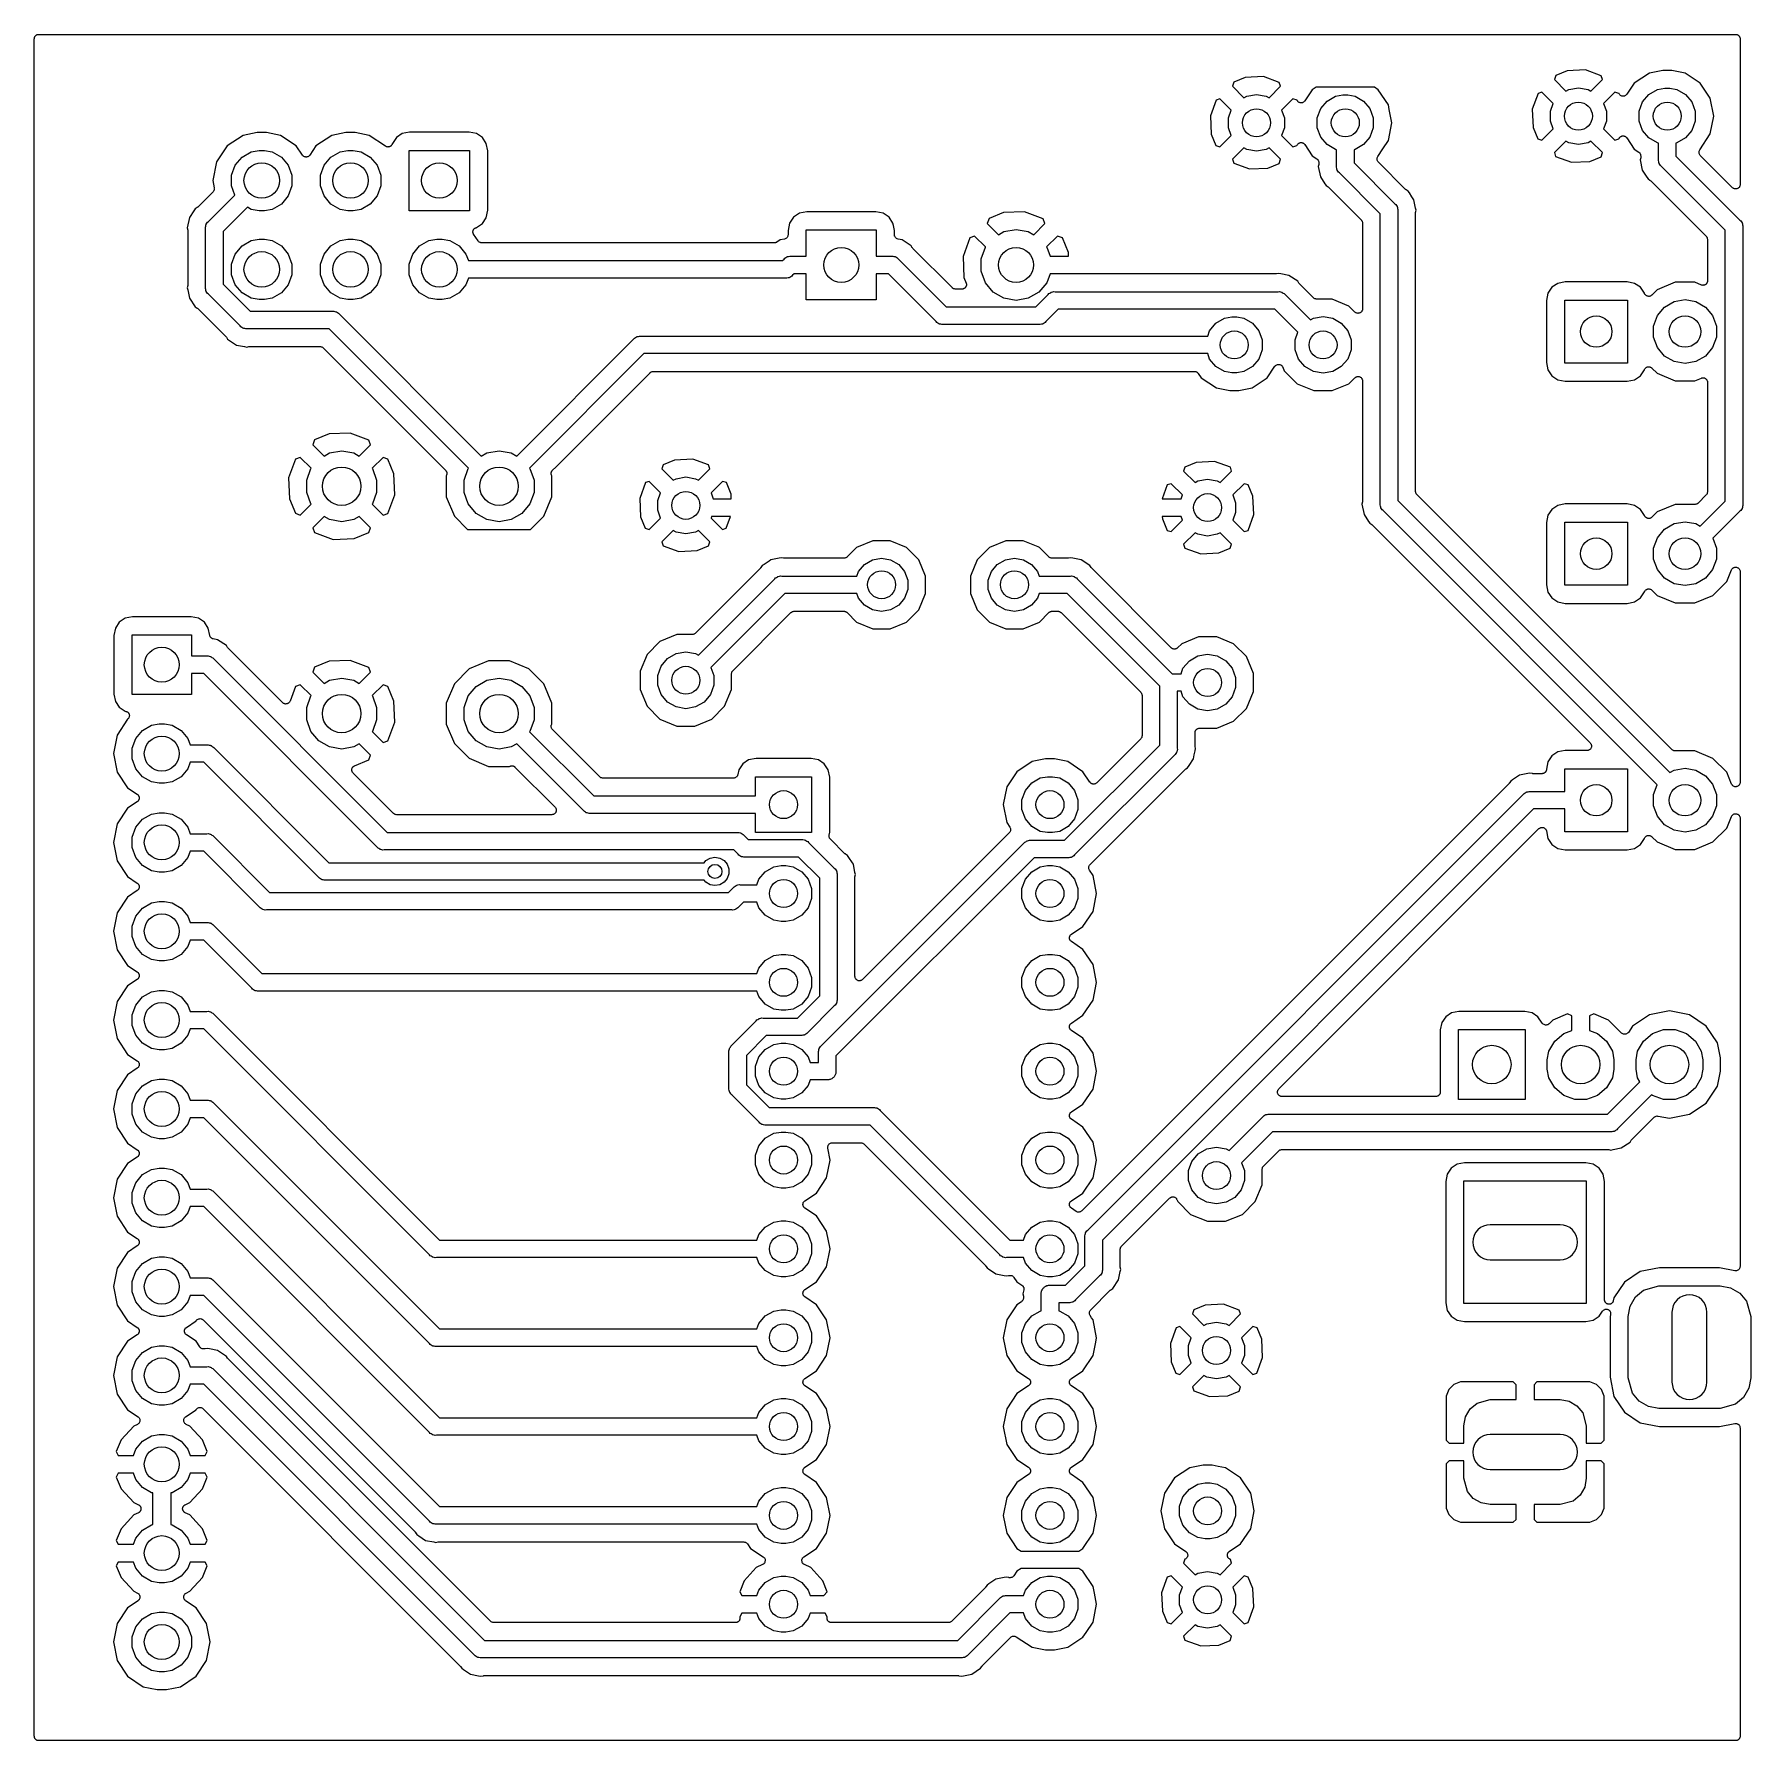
# Model space of a CAD drawing. Extents: x 137.1 to 186.2, y -96.2 to -47.4.
import ezdxf

# ---------------------------------------------------------------- set-up
doc = ezdxf.new("R2010")
doc.units = 0
doc.header["$MEASUREMENT"] = 0
doc.layers.add('BLACK', color=7, linetype='CONTINUOUS')

msp = doc.modelspace()

# ---------------------------------------------------------------- linework, layer by layer
at = {"layer": 'BLACK', "linetype": 'CONTINUOUS'}
for p, q in [((137.07, -47.5725), (137.071, -47.5616)), ((137.07, -96.1025), (137.07, -47.5725)), ((137.071, -47.5504), (137.075, -47.54)), ((137.071, -47.5616), (137.071, -47.5504)), ((137.075, -47.54), (137.077, -47.5291)), ((137.077, -47.5291), (137.083, -47.5194)), ((137.083, -47.5194), (137.087, -47.509)), ((137.087, -47.509), (137.094, -47.5005)), ((137.094, -47.5005), (137.099, -47.4909)), ((137.099, -47.4909), (137.108, -47.4837)), ((137.108, -47.4837), (137.115, -47.4752)), ((137.115, -47.4752), (137.124, -47.4697)), ((137.124, -47.4697), (137.133, -47.4625)), ((137.133, -47.4625), (137.143, -47.4587)), ((137.143, -47.4587), (137.153, -47.4532)), ((137.153, -47.4532), (137.164, -47.4512)), ((137.164, -47.4512), (137.174, -47.4474)), ((137.174, -47.4474), (137.186, -47.4474)), ((137.186, -47.4474), (137.196, -47.4455)), ((137.196, -47.4455), (185.727, -47.4455)), ((185.727, -47.4455), (185.737, -47.4474)), ((185.737, -47.4474), (185.749, -47.4474)), ((185.749, -47.4474), (185.759, -47.4512)), ((185.759, -47.4512), (185.77, -47.4532)), ((185.77, -47.4532), (185.78, -47.4587)), ((185.78, -47.4587), (185.79, -47.4625)), ((185.79, -47.4625), (185.799, -47.4697)), ((185.799, -47.4697), (185.808, -47.4752)), ((185.808, -47.4752), (185.815, -47.4837)), ((185.815, -47.4837), (185.824, -47.4909)), ((185.824, -47.4909), (185.829, -47.5005)), ((185.829, -47.5005), (185.836, -47.509)), ((185.836, -47.509), (185.84, -47.5194)), ((185.84, -47.5194), (185.846, -47.5291)), ((185.846, -47.5291), (185.848, -47.54)), ((185.848, -47.54), (185.852, -47.5504)), ((185.852, -47.5504), (185.852, -47.5616)), ((185.852, -47.5616), (185.854, -47.5725)), ((185.854, -47.5725), (185.854, -51.7402)), ((180.904, -48.49), (180.579, -48.6244)), ((181.427, -48.4651), (180.904, -48.49)), ((181.88, -48.628), (181.427, -48.4651)), ((183.259, -48.5519), (182.826, -48.841)), ((183.64, -48.476), (183.259, -48.5519)), ((183.898, -48.476), (183.64, -48.476)), ((184.279, -48.5519), (183.898, -48.476)), ((184.712, -48.841), (184.279, -48.5519)), ((171.372, -48.8149), (171.337, -48.9307)), ((171.337, -48.9307), (171.664, -49.2574)), ((171.697, -48.6805), (171.372, -48.8149)), ((172.22, -48.6556), (171.697, -48.6805)), ((172.673, -48.8185), (172.22, -48.6556)), ((172.38, -49.2574), (172.707, -48.9307)), ((172.707, -48.9307), (172.673, -48.8185)), ((173.619, -49.0315), (173.406, -49.3503)), ((173.725, -48.9605), (173.619, -49.0315)), ((175.399, -48.9605), (173.725, -48.9605)), ((175.505, -49.0315), (175.399, -48.9605)), ((175.794, -49.4641), (175.505, -49.0315)), ((180.579, -48.6244), (180.544, -48.7402)), ((180.544, -48.7402), (180.871, -49.0669)), ((180.871, -49.0669), (180.951, -49.0206)), ((180.951, -49.0206), (181.229, -48.9717)), ((181.229, -48.9717), (181.507, -49.0206)), ((181.507, -49.0206), (181.587, -49.0669)), ((181.587, -49.0669), (181.914, -48.7402)), ((181.914, -48.7402), (181.88, -48.628)), ((182.826, -48.841), (182.613, -49.1598)), ((183.247, -49.1617), (183.491, -49.0206)), ((183.491, -49.0206), (183.699, -48.984)), ((183.699, -48.984), (183.839, -48.984)), ((183.839, -48.984), (184.047, -49.0206)), ((184.047, -49.0206), (184.291, -49.1617)), ((185.001, -49.2736), (184.712, -48.841)), ((170.866, -49.3236), (170.703, -49.7769)), ((170.978, -49.2899), (170.866, -49.3236)), ((171.302, -49.6137), (170.978, -49.2899)), ((171.664, -49.2574), (171.744, -49.2111)), ((171.744, -49.2111), (172.022, -49.1622)), ((172.022, -49.1622), (172.3, -49.2111)), ((172.3, -49.2111), (172.38, -49.2574)), ((173.066, -49.2899), (172.742, -49.6137)), ((173.182, -49.3247), (173.066, -49.2899)), ((173.183, -49.3283), (173.182, -49.3247)), ((173.185, -49.3318), (173.183, -49.3283)), ((173.186, -49.3359), (173.185, -49.3318)), ((173.197, -49.3504), (173.186, -49.3359)), ((173.207, -49.3655), (173.197, -49.3504)), ((173.21, -49.3681), (173.207, -49.3655)), ((173.213, -49.3714), (173.21, -49.3681)), ((173.228, -49.3814), (173.213, -49.3714)), ((173.242, -49.3924), (173.228, -49.3814)), ((173.246, -49.3936), (173.242, -49.3924)), ((173.249, -49.3959), (173.246, -49.3936)), ((173.267, -49.4002), (173.249, -49.3959)), ((173.284, -49.4056), (173.267, -49.4002)), ((173.288, -49.4054), (173.284, -49.4056)), ((173.292, -49.4064), (173.288, -49.4054)), ((173.31, -49.4045), (173.292, -49.4064)), ((173.328, -49.4037), (173.31, -49.4045)), ((173.332, -49.4021), (173.328, -49.4037)), ((173.336, -49.4016), (173.332, -49.4021)), ((173.352, -49.3937), (173.336, -49.4016)), ((173.369, -49.3868), (173.352, -49.3937)), ((173.372, -49.384), (173.369, -49.3868)), ((173.375, -49.3821), (173.372, -49.384)), ((173.388, -49.3691), (173.375, -49.3821)), ((173.401, -49.357), (173.388, -49.3691)), ((173.403, -49.3533), (173.401, -49.357)), ((173.406, -49.3503), (173.403, -49.3533)), ((173.762, -49.8334), (173.858, -49.5683)), ((173.858, -49.5683), (174.04, -49.3522)), ((174.04, -49.3522), (174.284, -49.2111)), ((174.284, -49.2111), (174.492, -49.1745)), ((174.492, -49.1745), (174.632, -49.1745)), ((174.632, -49.1745), (174.84, -49.2111)), ((174.84, -49.2111), (175.084, -49.3522)), ((175.084, -49.3522), (175.266, -49.5683)), ((175.266, -49.5683), (175.362, -49.8334)), ((175.82, -49.592), (175.794, -49.4641)), ((180.073, -49.1331), (179.91, -49.5864)), ((180.185, -49.0994), (180.073, -49.1331)), ((180.509, -49.4232), (180.185, -49.0994)), ((180.429, -49.6429), (180.509, -49.4232)), ((182.273, -49.0994), (181.949, -49.4232)), ((181.949, -49.4232), (182.029, -49.6429)), ((182.389, -49.1342), (182.273, -49.0994)), ((182.39, -49.1378), (182.389, -49.1342)), ((182.392, -49.1413), (182.39, -49.1378)), ((182.393, -49.1454), (182.392, -49.1413)), ((182.404, -49.1599), (182.393, -49.1454)), ((182.414, -49.175), (182.404, -49.1599)), ((182.417, -49.1776), (182.414, -49.175)), ((182.42, -49.1809), (182.417, -49.1776)), ((182.435, -49.1909), (182.42, -49.1809)), ((182.449, -49.2019), (182.435, -49.1909)), ((182.453, -49.2031), (182.449, -49.2019)), ((182.456, -49.2054), (182.453, -49.2031)), ((182.474, -49.2097), (182.456, -49.2054)), ((182.491, -49.2151), (182.474, -49.2097)), ((182.495, -49.2149), (182.491, -49.2151)), ((182.499, -49.2159), (182.495, -49.2149)), ((182.517, -49.214), (182.499, -49.2159)), ((182.535, -49.2132), (182.517, -49.214)), ((182.539, -49.2116), (182.535, -49.2132)), ((182.543, -49.2111), (182.539, -49.2116)), ((182.559, -49.2032), (182.543, -49.2111)), ((182.576, -49.1963), (182.559, -49.2032)), ((182.579, -49.1935), (182.576, -49.1963)), ((182.582, -49.1916), (182.579, -49.1935)), ((182.595, -49.1786), (182.582, -49.1916)), ((182.608, -49.1665), (182.595, -49.1786)), ((182.61, -49.1628), (182.608, -49.1665)), ((182.613, -49.1598), (182.61, -49.1628)), ((182.969, -49.6429), (183.065, -49.3778)), ((183.065, -49.3778), (183.247, -49.1617)), ((184.291, -49.1617), (184.473, -49.3778)), ((184.473, -49.3778), (184.569, -49.6429)), ((185.103, -49.784), (185.001, -49.2736)), ((170.703, -49.7769), (170.728, -50.2998)), ((171.222, -49.8334), (171.302, -49.6137)), ((171.222, -50.1156), (171.222, -49.8334)), ((172.742, -49.6137), (172.822, -49.8334)), ((172.822, -49.8334), (172.822, -50.1156)), ((173.762, -50.1156), (173.762, -49.8334)), ((175.362, -49.8334), (175.362, -50.1156)), ((175.794, -50.4849), (175.896, -49.9745)), ((175.896, -49.9745), (175.82, -49.592)), ((179.91, -49.5864), (179.935, -50.1093)), ((180.429, -49.9251), (180.429, -49.6429)), ((180.509, -50.1448), (180.429, -49.9251)), ((182.029, -49.9251), (181.949, -50.1448)), ((182.029, -49.6429), (182.029, -49.9251)), ((182.969, -49.9251), (182.969, -49.6429)), ((183.065, -50.1902), (182.969, -49.9251)), ((184.569, -49.9251), (184.473, -50.1902)), ((184.569, -49.6429), (184.569, -49.9251)), ((185.001, -50.2944), (185.103, -49.784)), ((143.039, -50.3335), (142.585, -50.6366)), ((143.439, -50.2539), (143.039, -50.3335)), ((143.709, -50.2539), (143.439, -50.2539)), ((144.109, -50.3335), (143.709, -50.2539)), ((144.563, -50.6366), (144.109, -50.3335)), ((145.579, -50.3335), (145.125, -50.6366)), ((145.979, -50.2539), (145.579, -50.3335)), ((146.249, -50.2539), (145.979, -50.2539)), ((146.649, -50.3335), (146.249, -50.2539)), ((147.117, -50.6457), (146.649, -50.3335)), ((147.424, -50.3957), (147.312, -50.5637)), ((147.592, -50.2834), (147.424, -50.3957)), ((147.803, -50.2415), (147.592, -50.2834)), ((149.505, -50.2415), (147.803, -50.2415)), ((149.716, -50.2834), (149.505, -50.2415)), ((149.884, -50.3957), (149.716, -50.2834)), ((149.996, -50.5637), (149.884, -50.3957)), ((170.728, -50.2998), (170.862, -50.6243)), ((170.978, -50.6591), (171.302, -50.3353)), ((171.302, -50.3353), (171.222, -50.1156)), ((172.822, -50.1156), (172.742, -50.3353)), ((172.742, -50.3353), (173.066, -50.6591)), ((173.223, -50.5661), (173.234, -50.5564)), ((173.234, -50.5564), (173.241, -50.5539)), ((173.241, -50.5539), (173.247, -50.5499)), ((173.247, -50.5499), (173.262, -50.5463)), ((173.262, -50.5463), (173.276, -50.5412)), ((173.276, -50.5412), (173.283, -50.5411)), ((173.283, -50.5411), (173.29, -50.5394)), ((173.29, -50.5394), (173.305, -50.541)), ((173.305, -50.541), (173.32, -50.541)), ((173.32, -50.541), (173.327, -50.5434)), ((173.327, -50.5434), (173.334, -50.5442)), ((173.334, -50.5442), (173.347, -50.5508)), ((173.347, -50.5508), (173.361, -50.5559)), ((173.361, -50.5559), (173.367, -50.5605)), ((173.858, -50.3807), (173.762, -50.1156)), ((174.04, -50.5968), (173.858, -50.3807)), ((175.266, -50.3807), (175.084, -50.5968)), ((175.362, -50.1156), (175.266, -50.3807)), ((175.636, -50.7212), (175.794, -50.4849)), ((179.935, -50.1093), (180.069, -50.4338)), ((180.069, -50.4338), (180.185, -50.4686)), ((180.185, -50.4686), (180.509, -50.1448)), ((180.871, -50.5011), (180.544, -50.8278)), ((180.951, -50.5474), (180.871, -50.5011)), ((181.229, -50.5963), (180.951, -50.5474)), ((181.507, -50.5474), (181.229, -50.5963)), ((181.587, -50.5011), (181.507, -50.5474)), ((181.914, -50.8278), (181.587, -50.5011)), ((181.949, -50.1448), (182.273, -50.4686)), ((182.273, -50.4686), (182.385, -50.4349)), ((182.385, -50.4349), (182.386, -50.4327)), ((182.386, -50.4327), (182.389, -50.4264)), ((182.389, -50.4264), (182.391, -50.4195)), ((182.391, -50.4195), (182.4, -50.4074)), ((182.4, -50.4074), (182.408, -50.3944)), ((182.408, -50.3944), (182.413, -50.3897)), ((182.413, -50.3897), (182.417, -50.3839)), ((182.417, -50.3839), (182.43, -50.3756)), ((182.43, -50.3756), (182.441, -50.3659)), ((182.441, -50.3659), (182.448, -50.3634)), ((182.448, -50.3634), (182.454, -50.3594)), ((182.454, -50.3594), (182.469, -50.3558)), ((182.469, -50.3558), (182.483, -50.3507)), ((182.483, -50.3507), (182.49, -50.3506)), ((182.49, -50.3506), (182.497, -50.3489)), ((182.497, -50.3489), (182.512, -50.3505)), ((182.512, -50.3505), (182.527, -50.3505)), ((182.527, -50.3505), (182.534, -50.3529)), ((182.534, -50.3529), (182.541, -50.3537)), ((182.541, -50.3537), (182.554, -50.3603)), ((182.554, -50.3603), (182.568, -50.3654)), ((182.568, -50.3654), (182.574, -50.37)), ((182.574, -50.37), (182.58, -50.3732)), ((182.58, -50.3732), (182.591, -50.384)), ((182.591, -50.384), (182.602, -50.3936)), ((182.602, -50.3936), (182.606, -50.3999)), ((182.606, -50.3999), (182.611, -50.4051)), ((182.611, -50.4051), (182.826, -50.727)), ((183.247, -50.4063), (183.065, -50.1902)), ((183.491, -50.5474), (183.247, -50.4063)), ((183.519, -50.5523), (183.491, -50.5474)), ((183.519, -51.0234), (183.519, -50.5523)), ((184.047, -50.5474), (184.019, -50.5523)), ((184.019, -50.5523), (184.019, -50.9307)), ((184.291, -50.4063), (184.047, -50.5474)), ((184.473, -50.1902), (184.291, -50.4063)), ((184.698, -50.7473), (185.001, -50.2944)), ((142.585, -50.6366), (142.282, -51.0903)), ((142.815, -51.187), (143.01, -50.9537)), ((143.01, -50.9537), (143.274, -50.8015)), ((143.274, -50.8015), (143.498, -50.7619)), ((143.498, -50.7619), (143.65, -50.7619)), ((143.65, -50.7619), (143.874, -50.8015)), ((143.874, -50.8015), (144.138, -50.9537)), ((144.138, -50.9537), (144.333, -51.187)), ((144.738, -50.8993), (144.563, -50.6366)), ((144.748, -50.9093), (144.738, -50.8993)), ((144.756, -50.9205), (144.748, -50.9093)), ((144.763, -50.9252), (144.756, -50.9205)), ((144.769, -50.9312), (144.763, -50.9252)), ((144.781, -50.9373), (144.769, -50.9312)), ((144.793, -50.945), (144.781, -50.9373)), ((144.801, -50.947), (144.793, -50.945)), ((144.808, -50.9507), (144.801, -50.947)), ((144.822, -50.9522), (144.808, -50.9507)), ((144.836, -50.9555), (144.822, -50.9522)), ((144.844, -50.9546), (144.836, -50.9555)), ((144.852, -50.9555), (144.844, -50.9546)), ((144.866, -50.9522), (144.852, -50.9555)), ((144.88, -50.9507), (144.866, -50.9522)), ((144.887, -50.947), (144.88, -50.9507)), ((144.895, -50.945), (144.887, -50.947)), ((144.907, -50.9373), (144.895, -50.945)), ((144.919, -50.9312), (144.907, -50.9373)), ((144.925, -50.9252), (144.919, -50.9312)), ((144.932, -50.9205), (144.925, -50.9252)), ((144.94, -50.9093), (144.932, -50.9205)), ((144.95, -50.8993), (144.94, -50.9093)), ((145.125, -50.6366), (144.95, -50.8993)), ((145.355, -51.187), (145.55, -50.9537)), ((145.55, -50.9537), (145.814, -50.8015)), ((145.814, -50.8015), (146.038, -50.7619)), ((146.038, -50.7619), (146.19, -50.7619)), ((146.19, -50.7619), (146.414, -50.8015)), ((146.414, -50.8015), (146.678, -50.9537)), ((146.678, -50.9537), (146.873, -51.187)), ((147.129, -50.6513), (147.117, -50.6457)), ((147.141, -50.6585), (147.129, -50.6513)), ((147.149, -50.6601), (147.141, -50.6585)), ((147.157, -50.6635), (147.149, -50.6601)), ((147.171, -50.6644), (147.157, -50.6635)), ((147.184, -50.6671), (147.171, -50.6644)), ((147.193, -50.6658), (147.184, -50.6671)), ((147.201, -50.6664), (147.193, -50.6658)), ((147.214, -50.6625), (147.201, -50.6664)), ((147.228, -50.6604), (147.214, -50.6625)), ((147.235, -50.6564), (147.228, -50.6604)), ((147.243, -50.6541), (147.235, -50.6564)), ((147.254, -50.6459), (147.243, -50.6541)), ((147.267, -50.6392), (147.254, -50.6459)), ((147.272, -50.6329), (147.267, -50.6392)), ((147.279, -50.628), (147.272, -50.6329)), ((147.287, -50.6165), (147.279, -50.628)), ((147.296, -50.606), (147.287, -50.6165)), ((147.299, -50.5982), (147.296, -50.606)), ((147.303, -50.5913), (147.299, -50.5982)), ((147.307, -50.5778), (147.303, -50.5913)), ((147.312, -50.5649), (147.307, -50.5778)), ((147.312, -50.5637), (147.312, -50.5649)), ((147.79, -52.4891), (147.79, -50.7619)), ((147.79, -50.7619), (149.518, -50.7619)), ((149.518, -50.7619), (149.518, -52.4891)), ((150.038, -50.7744), (149.996, -50.5637)), ((150.038, -52.4766), (150.038, -50.7744)), ((170.862, -50.6243), (170.978, -50.6591)), ((171.664, -50.6916), (171.337, -51.0183)), ((171.337, -51.0183), (171.371, -51.1305)), ((171.744, -50.7379), (171.664, -50.6916)), ((172.022, -50.7868), (171.744, -50.7379)), ((172.3, -50.7379), (172.022, -50.7868)), ((172.38, -50.6916), (172.3, -50.7379)), ((172.707, -51.0183), (172.38, -50.6916)), ((172.672, -51.1341), (172.707, -51.0183)), ((173.066, -50.6591), (173.178, -50.6254)), ((173.178, -50.6254), (173.179, -50.6232)), ((173.179, -50.6232), (173.182, -50.6169)), ((173.182, -50.6169), (173.184, -50.61)), ((173.184, -50.61), (173.193, -50.5979)), ((173.193, -50.5979), (173.201, -50.5849)), ((173.201, -50.5849), (173.206, -50.5802)), ((173.206, -50.5802), (173.21, -50.5744)), ((173.21, -50.5744), (173.223, -50.5661)), ((173.367, -50.5605), (173.373, -50.5637)), ((173.373, -50.5637), (173.384, -50.5745)), ((173.384, -50.5745), (173.395, -50.5841)), ((173.395, -50.5841), (173.399, -50.5904)), ((173.399, -50.5904), (173.404, -50.5956)), ((173.404, -50.5956), (173.619, -50.9175)), ((173.619, -50.9175), (173.748, -51.0034)), ((173.748, -51.0034), (173.761, -51.0158)), ((173.761, -51.0158), (173.774, -51.0274)), ((173.774, -51.0274), (173.776, -51.031)), ((173.776, -51.031), (173.779, -51.0339)), ((173.779, -51.0339), (173.787, -51.05)), ((174.284, -50.7379), (174.04, -50.5968)), ((174.312, -50.7428), (174.284, -50.7379)), ((174.312, -51.2139), (174.312, -50.7428)), ((174.84, -50.7379), (174.812, -50.7428)), ((174.812, -50.7428), (174.812, -51.1212)), ((175.084, -50.5968), (174.84, -50.7379)), ((175.471, -51.0194), (175.472, -50.9988)), ((175.471, -51.0207), (175.471, -51.0194)), ((175.471, -51.0221), (175.471, -51.0207)), ((175.477, -51.042), (175.471, -51.0221)), ((175.472, -50.9988), (175.474, -50.9781)), ((175.474, -50.9754), (175.483, -50.9567)), ((175.474, -50.9768), (175.474, -50.9754)), ((175.474, -50.9781), (175.474, -50.9768)), ((175.482, -51.062), (175.477, -51.042)), ((175.483, -50.9567), (175.491, -50.9378)), ((175.491, -50.9378), (175.636, -50.7212)), ((175.636, -50.7212), (175.636, -50.7212)), ((180.544, -50.8278), (180.578, -50.94)), ((180.578, -50.94), (181.031, -51.1029)), ((181.554, -51.078), (181.879, -50.9436)), ((181.879, -50.9436), (181.914, -50.8278)), ((182.826, -50.727), (182.955, -50.8129)), ((182.955, -50.8129), (182.968, -50.8253)), ((182.968, -50.8253), (182.981, -50.8369)), ((182.981, -50.8369), (182.983, -50.8405)), ((182.983, -50.8405), (182.986, -50.8434)), ((182.986, -50.8434), (182.994, -50.8595)), ((182.994, -50.8595), (183.003, -50.8751)), ((183.009, -50.9719), (182.996, -51.0343)), ((182.996, -51.0343), (183.055, -51.3301)), ((183.003, -50.8751), (183.004, -50.8792)), ((183.004, -50.8792), (183.006, -50.883)), ((183.006, -50.883), (183.008, -50.9008)), ((183.008, -50.9008), (183.011, -50.9185)), ((183.011, -50.9471), (183.009, -50.9594)), ((183.009, -50.9594), (183.009, -50.9719)), ((183.011, -50.9185), (183.011, -50.9471)), ((183.516, -51.0564), (183.519, -51.0234)), ((184.019, -50.9307), (185.847, -52.759)), ((184.678, -50.8289), (184.679, -50.8083)), ((184.678, -50.8302), (184.678, -50.8289)), ((184.678, -50.8316), (184.678, -50.8302)), ((184.684, -50.8515), (184.678, -50.8316)), ((184.679, -50.8083), (184.681, -50.7876)), ((184.681, -50.7849), (184.69, -50.7662)), ((184.681, -50.7863), (184.681, -50.7849)), ((184.681, -50.7876), (184.681, -50.7863)), ((184.689, -50.8715), (184.684, -50.8515)), ((184.69, -50.8726), (184.689, -50.8715)), ((184.69, -50.7662), (184.698, -50.7473)), ((184.69, -50.874), (184.69, -50.8726)), ((184.702, -50.8907), (184.69, -50.874)), ((184.714, -50.9076), (184.702, -50.8907)), ((185.637, -51.83), (184.714, -50.9076)), ((142.282, -51.0903), (142.176, -51.6255)), ((142.71, -51.4732), (142.815, -51.187)), ((142.71, -51.7778), (142.71, -51.4732)), ((144.333, -51.187), (144.438, -51.4732)), ((144.438, -51.4732), (144.438, -51.7778)), ((145.25, -51.4732), (145.355, -51.187)), ((145.25, -51.7778), (145.25, -51.4732)), ((146.873, -51.187), (146.978, -51.4732)), ((146.978, -51.4732), (146.978, -51.7778)), ((171.371, -51.1305), (171.824, -51.2934)), ((171.824, -51.2934), (172.347, -51.2685)), ((172.347, -51.2685), (172.672, -51.1341)), ((173.787, -51.05), (173.796, -51.0656)), ((173.802, -51.1624), (173.789, -51.2248)), ((173.789, -51.2248), (173.848, -51.5206)), ((173.796, -51.0656), (173.797, -51.0697)), ((173.797, -51.0697), (173.799, -51.0735)), ((173.799, -51.0735), (173.801, -51.0913)), ((173.801, -51.0913), (173.804, -51.109)), ((173.804, -51.1376), (173.802, -51.1499)), ((173.802, -51.1499), (173.802, -51.1624)), ((173.804, -51.109), (173.804, -51.1376)), ((173.848, -51.5206), (173.98, -51.7184)), ((174.309, -51.2469), (174.312, -51.2139)), ((174.318, -51.279), (174.309, -51.2469)), ((174.323, -51.3116), (174.318, -51.279)), ((174.329, -51.3213), (174.323, -51.3116)), ((174.332, -51.3321), (174.329, -51.3213)), ((174.351, -51.3593), (174.332, -51.3321)), ((174.368, -51.388), (174.351, -51.3593)), ((174.393, -51.4093), (174.368, -51.388)), ((175.562, -52.5787), (174.393, -51.4093)), ((174.812, -51.1212), (175.981, -52.2906)), ((175.483, -51.0631), (175.482, -51.062)), ((175.483, -51.0645), (175.483, -51.0631)), ((175.495, -51.0812), (175.483, -51.0645)), ((175.507, -51.0981), (175.495, -51.0812)), ((176.287, -51.8775), (175.507, -51.0981)), ((181.031, -51.1029), (181.554, -51.078)), ((183.055, -51.3301), (183.187, -51.5279)), ((183.187, -51.5279), (183.187, -51.5279)), ((183.187, -51.5279), (183.223, -51.5808)), ((183.525, -51.0885), (183.516, -51.0564)), ((183.53, -51.1211), (183.525, -51.0885)), ((183.536, -51.1308), (183.53, -51.1211)), ((183.539, -51.1416), (183.536, -51.1308)), ((183.558, -51.1688), (183.539, -51.1416)), ((183.575, -51.1975), (183.558, -51.1688)), ((183.6, -51.2188), (183.575, -51.1975)), ((185.428, -53.0471), (183.6, -51.2188)), ((142.182, -51.9458), (141.744, -52.384)), ((142.176, -51.6255), (142.216, -51.8312)), ((142.192, -51.9311), (142.182, -51.9458)), ((142.203, -51.9171), (142.192, -51.9311)), ((142.205, -51.9131), (142.203, -51.9171)), ((142.207, -51.9097), (142.205, -51.9131)), ((142.212, -51.8924), (142.207, -51.9097)), ((142.217, -51.8753), (142.212, -51.8924)), ((142.216, -51.8312), (142.217, -51.8492)), ((142.217, -51.8492), (142.218, -51.8671)), ((142.218, -51.8671), (142.217, -51.8712)), ((142.217, -51.8712), (142.217, -51.8753)), ((142.806, -52.0401), (142.71, -51.7778)), ((144.438, -51.7778), (144.333, -52.064)), ((145.355, -52.064), (145.25, -51.7778)), ((146.978, -51.7778), (146.873, -52.064)), ((173.98, -51.7184), (173.98, -51.7184)), ((173.98, -51.7184), (174.016, -51.7713)), ((174.016, -51.7713), (174.068, -51.8066)), ((174.068, -51.8066), (174.077, -51.8153)), ((174.077, -51.8153), (174.088, -51.8224)), ((174.088, -51.8224), (175.017, -52.7519)), ((176.297, -51.8846), (176.287, -51.8775)), ((176.306, -51.8933), (176.297, -51.8846)), ((176.359, -51.9286), (176.306, -51.8933)), ((176.394, -51.9815), (176.359, -51.9286)), ((176.468, -52.0925), (176.394, -51.9815)), ((183.223, -51.5808), (183.275, -51.6161)), ((183.275, -51.6161), (183.284, -51.6248)), ((183.284, -51.6248), (183.295, -51.6319)), ((183.295, -51.6319), (184.883, -53.2203)), ((185.65, -51.8395), (185.637, -51.83)), ((185.663, -51.8502), (185.65, -51.8395)), ((185.668, -51.8521), (185.663, -51.8502)), ((185.673, -51.8553), (185.668, -51.8521)), ((185.689, -51.8596), (185.673, -51.8553)), ((185.704, -51.8653), (185.689, -51.8596)), ((185.71, -51.8653), (185.704, -51.8653)), ((185.715, -51.8667), (185.71, -51.8653)), ((185.732, -51.8653), (185.715, -51.8667)), ((185.749, -51.8653), (185.732, -51.8653)), ((185.754, -51.8634), (185.749, -51.8653)), ((185.759, -51.8629), (185.754, -51.8634)), ((185.774, -51.8559), (185.759, -51.8629)), ((185.79, -51.8502), (185.774, -51.8559)), ((185.794, -51.8466), (185.79, -51.8502)), ((185.799, -51.8443), (185.794, -51.8466)), ((185.811, -51.8325), (185.799, -51.8443)), ((185.824, -51.8219), (185.811, -51.8325)), ((185.827, -51.817), (185.824, -51.8219)), ((185.831, -51.8131), (185.827, -51.817)), ((185.838, -51.798), (185.831, -51.8131)), ((185.846, -51.7837), (185.838, -51.798)), ((185.847, -51.7782), (185.846, -51.7837)), ((185.849, -51.7731), (185.847, -51.7782)), ((185.851, -51.7566), (185.849, -51.7731)), ((185.854, -51.7402), (185.851, -51.7566)), ((141.636, -52.488), (141.504, -52.6858)), ((141.671, -52.4351), (141.636, -52.488)), ((141.636, -52.488), (141.636, -52.488)), ((141.724, -52.3998), (141.671, -52.4351)), ((141.733, -52.3911), (141.724, -52.3998)), ((141.744, -52.384), (141.733, -52.3911)), ((142.049, -52.7971), (142.806, -52.0401)), ((143.166, -52.3871), (142.468, -53.0852)), ((143.274, -52.4495), (143.166, -52.3871)), ((143.498, -52.4891), (143.274, -52.4495)), ((143.65, -52.4891), (143.498, -52.4891)), ((143.874, -52.4495), (143.65, -52.4891)), ((144.138, -52.2973), (143.874, -52.4495)), ((144.333, -52.064), (144.138, -52.2973)), ((145.55, -52.2973), (145.355, -52.064)), ((145.814, -52.4495), (145.55, -52.2973)), ((146.038, -52.4891), (145.814, -52.4495)), ((146.19, -52.4891), (146.038, -52.4891)), ((146.414, -52.4495), (146.19, -52.4891)), ((146.678, -52.2973), (146.414, -52.4495)), ((146.873, -52.064), (146.678, -52.2973)), ((149.518, -52.4891), (147.79, -52.4891)), ((149.996, -52.6873), (150.038, -52.4766)), ((159.16, -52.5181), (158.949, -52.56)), ((161.134, -52.5181), (159.16, -52.5181)), ((161.345, -52.56), (161.134, -52.5181)), ((165.391, -52.5204), (164.789, -52.5427)), ((165.922, -52.7179), (165.391, -52.5204)), ((175.981, -52.2906), (176.007, -52.3119)), ((176.007, -52.3119), (176.023, -52.3406)), ((176.023, -52.3406), (176.042, -52.3678)), ((176.042, -52.3678), (176.045, -52.3786)), ((176.045, -52.3786), (176.051, -52.3883)), ((176.051, -52.3883), (176.057, -52.4209)), ((176.057, -52.4209), (176.065, -52.453)), ((176.065, -52.453), (176.062, -52.486)), ((176.062, -52.486), (176.062, -60.7737)), ((176.526, -52.1793), (176.468, -52.0925)), ((176.573, -52.4127), (176.526, -52.1793)), ((176.585, -52.4751), (176.573, -52.4127)), ((176.573, -52.4127), (176.573, -52.4127)), ((176.573, -52.5375), (176.585, -52.4751)), ((141.504, -52.6858), (141.445, -52.9816)), ((141.445, -52.9816), (141.457, -53.044)), ((141.965, -52.9595), (141.974, -52.9274)), ((141.968, -52.9925), (141.965, -52.9595)), ((141.968, -54.6774), (141.968, -52.9925)), ((141.974, -52.9274), (141.979, -52.8948)), ((141.979, -52.8948), (141.985, -52.8851)), ((141.985, -52.8851), (141.988, -52.8743)), ((141.988, -52.8743), (142.007, -52.8471)), ((142.007, -52.8471), (142.023, -52.8184)), ((142.023, -52.8184), (142.049, -52.7971)), ((149.64, -53.0129), (149.647, -53.0074)), ((149.647, -53.0074), (149.652, -53.0007)), ((149.652, -53.0007), (149.663, -52.993)), ((149.663, -52.993), (149.673, -52.9839)), ((149.673, -52.9839), (149.681, -52.9808)), ((149.681, -52.9808), (149.688, -52.9762)), ((149.688, -52.9762), (149.702, -52.9729)), ((149.702, -52.9729), (149.715, -52.9679)), ((149.715, -52.9679), (149.716, -52.9676)), ((149.716, -52.9676), (149.884, -52.8553)), ((149.884, -52.8553), (149.996, -52.6873)), ((158.668, -52.8403), (158.627, -53.051)), ((158.781, -52.6723), (158.668, -52.8403)), ((158.949, -52.56), (158.781, -52.6723)), ((161.513, -52.6723), (161.345, -52.56)), ((161.626, -52.8403), (161.513, -52.6723)), ((161.64, -52.9107), (161.626, -52.8403)), ((161.667, -53.051), (161.64, -52.9107)), ((164.373, -52.7152), (164.321, -52.8537)), ((164.321, -52.8537), (164.643, -53.175)), ((164.789, -52.5427), (164.373, -52.7152)), ((165.651, -53.175), (165.973, -52.8537)), ((165.973, -52.8537), (165.922, -52.7179)), ((175.017, -52.7519), (175.02, -52.7565)), ((175.02, -52.7565), (175.025, -52.76)), ((175.025, -52.76), (175.033, -52.7744)), ((175.033, -52.7744), (175.042, -52.788)), ((175.042, -52.788), (175.044, -52.7934)), ((175.044, -52.7934), (175.047, -52.7982)), ((175.047, -52.7982), (175.05, -52.8146)), ((175.05, -52.8146), (175.054, -52.8306)), ((175.054, -52.8306), (175.053, -52.8362)), ((175.053, -52.8362), (175.054, -52.8417)), ((175.054, -52.8417), (175.054, -55.2964)), ((175.562, -60.8664), (175.562, -52.5787)), ((176.57, -52.5623), (176.572, -52.55)), ((176.57, -60.5107), (176.57, -52.5623)), ((176.572, -52.55), (176.573, -52.5375)), ((185.847, -52.759), (185.873, -52.7803)), ((185.873, -52.7803), (185.889, -52.809)), ((185.889, -52.809), (185.908, -52.8362)), ((185.908, -52.8362), (185.911, -52.847)), ((185.911, -52.847), (185.917, -52.8567)), ((185.917, -52.8567), (185.923, -52.8893)), ((185.923, -52.8893), (185.931, -52.9214)), ((185.931, -52.9214), (185.928, -52.9544)), ((185.928, -52.9544), (185.928, -60.8814)), ((141.457, -53.044), (141.458, -53.0565)), ((141.458, -53.0565), (141.46, -53.0688)), ((141.46, -53.0688), (141.46, -54.6011)), ((142.468, -53.0852), (142.468, -54.5847)), ((142.815, -53.727), (143.01, -53.4937)), ((143.01, -53.4937), (143.274, -53.3415)), ((143.274, -53.3415), (143.498, -53.3019)), ((143.498, -53.3019), (143.65, -53.3019)), ((143.65, -53.3019), (143.874, -53.3415)), ((143.874, -53.3415), (144.138, -53.4937)), ((144.138, -53.4937), (144.333, -53.727)), ((145.355, -53.727), (145.55, -53.4937)), ((145.55, -53.4937), (145.814, -53.3415)), ((145.814, -53.3415), (146.038, -53.3019)), ((146.038, -53.3019), (146.19, -53.3019)), ((146.19, -53.3019), (146.414, -53.3415)), ((146.414, -53.3415), (146.678, -53.4937)), ((146.678, -53.4937), (146.873, -53.727)), ((147.895, -53.727), (148.09, -53.4937)), ((148.09, -53.4937), (148.354, -53.3415)), ((148.354, -53.3415), (148.578, -53.3019)), ((148.578, -53.3019), (148.73, -53.3019)), ((148.73, -53.3019), (148.954, -53.3415)), ((148.954, -53.3415), (149.218, -53.4937)), ((149.218, -53.4937), (149.413, -53.727)), ((149.612, -53.0952), (149.614, -53.0869)), ((149.615, -53.1088), (149.612, -53.0952)), ((149.613, -53.0786), (149.617, -53.0653)), ((149.614, -53.0869), (149.613, -53.0786)), ((149.616, -53.1226), (149.615, -53.1088)), ((149.619, -53.1303), (149.616, -53.1226)), ((149.617, -53.0653), (149.619, -53.0516)), ((149.619, -53.0516), (149.623, -53.0443)), ((149.621, -53.1385), (149.619, -53.1303)), ((149.628, -53.1503), (149.621, -53.1385)), ((149.623, -53.0443), (149.625, -53.0363)), ((149.625, -53.0363), (149.634, -53.0251)), ((149.634, -53.163), (149.628, -53.1503)), ((149.634, -53.0251), (149.64, -53.0129)), ((149.759, -53.3511), (149.634, -53.163)), ((149.772, -53.364), (149.759, -53.3511)), ((149.783, -53.3778), (149.772, -53.364)), ((149.787, -53.3799), (149.783, -53.3778)), ((149.79, -53.3829), (149.787, -53.3799)), ((149.806, -53.3909), (149.79, -53.3829)), ((149.822, -53.3998), (149.806, -53.3909)), ((149.826, -53.4006), (149.822, -53.3998)), ((149.829, -53.4024), (149.826, -53.4006)), ((149.847, -53.4044), (149.829, -53.4024)), ((149.865, -53.4075), (149.847, -53.4044)), ((158.238, -53.4075), (149.865, -53.4075)), ((158.253, -53.4049), (158.238, -53.4075)), ((158.268, -53.4039), (158.253, -53.4049)), ((158.275, -53.4011), (158.268, -53.4039)), ((158.282, -53.3998), (158.275, -53.4011)), ((158.295, -53.3922), (158.282, -53.3998)), ((158.309, -53.3861), (158.295, -53.3922)), ((158.401, -53.3245), (158.309, -53.3861)), ((158.524, -53.2999), (158.401, -53.3245)), ((158.544, -53.2924), (158.524, -53.2999)), ((158.563, -53.2854), (158.544, -53.2924)), ((158.564, -53.2845), (158.563, -53.2854)), ((158.565, -53.2839), (158.564, -53.2845)), ((158.581, -53.2703), (158.565, -53.2839)), ((158.597, -53.257), (158.581, -53.2703)), ((158.598, -53.2558), (158.597, -53.257)), ((158.599, -53.2549), (158.598, -53.2558)), ((158.609, -53.2367), (158.599, -53.2549)), ((158.619, -53.2188), (158.609, -53.2367)), ((158.62, -53.2162), (158.619, -53.2174)), ((158.619, -53.2174), (158.619, -53.2188)), ((158.623, -53.1957), (158.62, -53.2162)), ((158.627, -53.1754), (158.623, -53.1957)), ((158.627, -53.051), (158.627, -53.1754)), ((159.147, -53.7885), (159.147, -53.0385)), ((159.147, -53.0385), (161.147, -53.0385)), ((161.147, -53.0385), (161.147, -53.7885)), ((161.667, -53.1754), (161.667, -53.051)), ((161.671, -53.1957), (161.667, -53.1754)), ((161.674, -53.2162), (161.671, -53.1957)), ((161.675, -53.2174), (161.674, -53.2162)), ((161.675, -53.2188), (161.675, -53.2174)), ((161.685, -53.2367), (161.675, -53.2188)), ((161.695, -53.2549), (161.685, -53.2367)), ((161.696, -53.2558), (161.695, -53.2549)), ((161.697, -53.257), (161.696, -53.2558)), ((161.713, -53.2703), (161.697, -53.257)), ((161.729, -53.2839), (161.713, -53.2703)), ((161.73, -53.2845), (161.729, -53.2839)), ((161.731, -53.2854), (161.73, -53.2845)), ((161.75, -53.2924), (161.731, -53.2854)), ((161.77, -53.2999), (161.75, -53.2924)), ((161.893, -53.3245), (161.77, -53.2999)), ((162.144, -53.492), (161.893, -53.3245)), ((162.179, -53.5449), (162.144, -53.492)), ((163.826, -53.2631), (163.629, -53.7945)), ((163.962, -53.2129), (163.826, -53.2631)), ((164.273, -53.524), (163.962, -53.2129)), ((164.643, -53.175), (164.8, -53.0843)), ((164.8, -53.0843), (165.147, -53.0231)), ((165.147, -53.0231), (165.494, -53.0843)), ((165.494, -53.0843), (165.651, -53.175)), ((166.332, -53.2129), (166.021, -53.524)), ((166.47, -53.2641), (166.332, -53.2129)), ((166.643, -53.6806), (166.47, -53.2641)), ((184.883, -53.2203), (184.886, -53.2249)), ((184.886, -53.2249), (184.89, -53.2284)), ((184.89, -53.2284), (184.899, -53.2428)), ((184.899, -53.2428), (184.908, -53.2564)), ((184.908, -53.2564), (184.91, -53.2618)), ((184.91, -53.2618), (184.913, -53.2666)), ((184.913, -53.2666), (184.915, -53.283)), ((184.915, -53.283), (184.92, -53.299)), ((184.92, -53.299), (184.919, -53.3046)), ((184.919, -53.3046), (184.92, -53.3101)), ((184.92, -53.3101), (184.92, -54.4958)), ((185.428, -60.7887), (185.428, -53.0471)), ((142.71, -54.0132), (142.815, -53.727)), ((144.333, -53.727), (144.438, -54.0132)), ((145.25, -54.0132), (145.355, -53.727)), ((146.873, -53.727), (146.978, -54.0132)), ((147.79, -54.0132), (147.895, -53.727)), ((149.413, -53.727), (149.482, -53.9155)), ((149.482, -53.9155), (158.466, -53.9155)), ((158.466, -53.9155), (158.512, -53.8694)), ((158.512, -53.8694), (158.534, -53.844)), ((158.534, -53.844), (158.562, -53.8275)), ((158.562, -53.8275), (158.589, -53.8084)), ((158.589, -53.8084), (158.6, -53.8055)), ((158.6, -53.8055), (158.61, -53.8)), ((158.61, -53.8), (158.643, -53.7942)), ((158.643, -53.7942), (158.675, -53.7856)), ((158.675, -53.7856), (158.708, -53.7885)), ((158.708, -53.7885), (159.147, -53.7885)), ((161.147, -53.7885), (161.586, -53.7885)), ((161.586, -53.7885), (161.619, -53.7856)), ((161.619, -53.7856), (161.651, -53.7942)), ((161.651, -53.7942), (161.684, -53.8)), ((161.684, -53.8), (161.694, -53.8055)), ((161.694, -53.8055), (161.705, -53.8084)), ((161.705, -53.8084), (161.732, -53.8274)), ((161.732, -53.8274), (161.76, -53.844)), ((161.76, -53.844), (161.782, -53.8694)), ((161.782, -53.8694), (163.151, -55.2388)), ((162.188, -53.5539), (162.179, -53.5449)), ((162.195, -53.5641), (162.188, -53.5539)), ((163.324, -54.6936), (162.195, -53.5641)), ((163.629, -53.7945), (163.651, -54.3964)), ((164.147, -53.8622), (164.268, -53.5308)), ((164.147, -54.2148), (164.147, -53.8622)), ((164.268, -53.5308), (164.273, -53.524)), ((166.021, -53.524), (166.026, -53.5308)), ((166.026, -53.5308), (166.12, -53.7885)), ((166.12, -53.7885), (166.647, -53.7885)), ((166.647, -53.7885), (166.643, -53.6806)), ((142.71, -54.3178), (142.71, -54.0132)), ((142.815, -54.604), (142.71, -54.3178)), ((144.438, -54.3178), (144.333, -54.604)), ((144.438, -54.0132), (144.438, -54.3178)), ((145.25, -54.3178), (145.25, -54.0132)), ((145.355, -54.604), (145.25, -54.3178)), ((146.978, -54.3178), (146.873, -54.604)), ((146.978, -54.0132), (146.978, -54.3178)), ((147.79, -54.3178), (147.79, -54.0132)), ((147.895, -54.604), (147.79, -54.3178)), ((149.482, -54.4155), (149.413, -54.604)), ((158.559, -54.4155), (149.482, -54.4155)), ((158.592, -54.4184), (158.559, -54.4155)), ((158.624, -54.4098), (158.592, -54.4184)), ((158.657, -54.404), (158.624, -54.4098)), ((158.666, -54.3985), (158.657, -54.404)), ((158.677, -54.3956), (158.666, -54.3985)), ((158.704, -54.3765), (158.677, -54.3956)), ((158.733, -54.36), (158.704, -54.3765)), ((158.754, -54.3346), (158.733, -54.36)), ((158.8, -54.2885), (158.754, -54.3346)), ((159.147, -54.2885), (158.8, -54.2885)), ((159.147, -55.0385), (159.147, -54.2885)), ((161.494, -54.2885), (161.147, -54.2885)), ((161.147, -54.2885), (161.147, -55.0385)), ((162.863, -55.6579), (161.494, -54.2885)), ((163.651, -54.3964), (163.717, -54.5552)), ((164.268, -54.5462), (164.147, -54.2148)), ((166.12, -54.2885), (166.026, -54.5462)), ((166.753, -54.2885), (166.12, -54.2885)), ((166.758, -54.2893), (166.753, -54.2885)), ((166.77, -54.2934), (166.758, -54.2893)), ((166.779, -54.2931), (166.77, -54.2934)), ((166.788, -54.2946), (166.779, -54.2931)), ((172.567, -54.2946), (166.788, -54.2946)), ((172.579, -54.2924), (172.567, -54.2946)), ((172.592, -54.2922), (172.579, -54.2924)), ((172.654, -54.2798), (172.592, -54.2922)), ((172.716, -54.2922), (172.654, -54.2798)), ((172.95, -54.3386), (172.716, -54.2922)), ((172.716, -54.2922), (172.716, -54.2922)), ((173.201, -54.5061), (172.95, -54.3386)), ((141.457, -54.6259), (141.445, -54.6883)), ((141.445, -54.6883), (141.457, -54.7507)), ((141.458, -54.6134), (141.457, -54.6259)), ((141.457, -54.7507), (141.457, -54.7507)), ((141.457, -54.7507), (141.504, -54.9841)), ((141.46, -54.6011), (141.458, -54.6134)), ((141.965, -54.7104), (141.968, -54.6774)), ((141.974, -54.7425), (141.965, -54.7104)), ((141.979, -54.7751), (141.974, -54.7425)), ((141.985, -54.7848), (141.979, -54.7751)), ((141.988, -54.7956), (141.985, -54.7848)), ((142.007, -54.8228), (141.988, -54.7956)), ((142.023, -54.8515), (142.007, -54.8228)), ((142.049, -54.8728), (142.023, -54.8515)), ((142.959, -55.783), (142.049, -54.8728)), ((142.468, -54.5847), (143.247, -55.3639)), ((143.01, -54.8373), (142.815, -54.604)), ((143.274, -54.9895), (143.01, -54.8373)), ((144.138, -54.8373), (143.874, -54.9895)), ((144.333, -54.604), (144.138, -54.8373)), ((145.55, -54.8373), (145.355, -54.604)), ((145.814, -54.9895), (145.55, -54.8373)), ((146.678, -54.8373), (146.414, -54.9895)), ((146.873, -54.604), (146.678, -54.8373)), ((148.09, -54.8373), (147.895, -54.604)), ((148.354, -54.9895), (148.09, -54.8373)), ((149.218, -54.8373), (148.954, -54.9895)), ((149.413, -54.604), (149.218, -54.8373)), ((163.329, -54.6968), (163.324, -54.6936)), ((163.333, -54.7011), (163.329, -54.6968)), ((163.347, -54.7094), (163.333, -54.7011)), ((163.361, -54.7189), (163.347, -54.7094)), ((163.366, -54.7203), (163.361, -54.7189)), ((163.371, -54.7231), (163.366, -54.7203)), ((163.387, -54.726), (163.371, -54.7231)), ((163.403, -54.7303), (163.387, -54.726)), ((163.409, -54.7298), (163.403, -54.7303)), ((163.414, -54.7308), (163.409, -54.7298)), ((163.6, -54.7308), (163.414, -54.7308)), ((163.613, -54.7284), (163.6, -54.7308)), ((163.627, -54.7278), (163.613, -54.7284)), ((163.635, -54.7246), (163.627, -54.7278)), ((163.643, -54.7231), (163.635, -54.7246)), ((163.655, -54.7162), (163.643, -54.7231)), ((163.668, -54.7109), (163.655, -54.7162)), ((163.674, -54.7053), (163.668, -54.7109)), ((163.681, -54.7011), (163.674, -54.7053)), ((163.69, -54.6905), (163.681, -54.7011)), ((163.7, -54.6811), (163.69, -54.6905)), ((163.704, -54.6737), (163.7, -54.6811)), ((163.71, -54.6673), (163.704, -54.6737)), ((163.714, -54.6543), (163.71, -54.6673)), ((163.721, -54.642), (163.714, -54.6543)), ((163.717, -54.5552), (163.72, -54.5687)), ((163.72, -54.5687), (163.725, -54.5817)), ((163.722, -54.6337), (163.721, -54.642)), ((163.725, -54.6259), (163.722, -54.6337)), ((163.725, -54.5817), (163.725, -54.5901)), ((163.725, -54.5901), (163.727, -54.5983)), ((163.727, -54.5983), (163.725, -54.612)), ((163.725, -54.612), (163.725, -54.6259)), ((164.494, -54.8164), (164.268, -54.5462)), ((164.8, -54.9927), (164.494, -54.8164)), ((165.8, -54.8164), (165.494, -54.9927)), ((165.711, -55.2388), (166.066, -54.8835)), ((166.026, -54.5462), (165.8, -54.8164)), ((166.066, -54.8835), (166.088, -54.8581)), ((166.088, -54.8581), (166.116, -54.8416)), ((166.116, -54.8416), (166.144, -54.8225)), ((166.144, -54.8225), (166.154, -54.8196)), ((166.154, -54.8196), (166.164, -54.8141)), ((166.164, -54.8141), (166.197, -54.8083)), ((166.197, -54.8083), (166.229, -54.7997)), ((166.229, -54.7997), (166.262, -54.8026)), ((166.262, -54.8026), (172.643, -54.8026)), ((172.643, -54.8026), (172.676, -54.7997)), ((172.676, -54.7997), (172.708, -54.8083)), ((172.708, -54.8083), (172.741, -54.8141)), ((172.741, -54.8141), (172.751, -54.8196)), ((172.751, -54.8196), (172.761, -54.8225)), ((172.761, -54.8225), (172.789, -54.8415)), ((172.789, -54.8415), (172.817, -54.8581)), ((172.817, -54.8581), (172.839, -54.8835)), ((172.839, -54.8835), (173.565, -55.6094)), ((173.236, -54.559), (173.201, -54.5061)), ((173.245, -54.568), (173.236, -54.559)), ((173.252, -54.5782), (173.245, -54.568)), ((173.653, -54.9793), (173.252, -54.5782)), ((180.358, -54.8453), (180.317, -55.056)), ((180.471, -54.6773), (180.358, -54.8453)), ((180.639, -54.565), (180.471, -54.6773)), ((180.85, -54.5231), (180.639, -54.565)), ((182.624, -54.5231), (180.85, -54.5231)), ((182.835, -54.565), (182.624, -54.5231)), ((183.003, -54.6773), (182.835, -54.565)), ((183.117, -54.848), (183.003, -54.6773)), ((183.123, -54.8606), (183.117, -54.848)), ((183.13, -54.8773), (183.123, -54.8606)), ((183.132, -54.8804), (183.13, -54.8773)), ((183.134, -54.8843), (183.132, -54.8804)), ((183.147, -54.897), (183.134, -54.8843)), ((183.159, -54.9105), (183.147, -54.897)), ((183.162, -54.9125), (183.159, -54.9105)), ((183.165, -54.9154), (183.162, -54.9125)), ((183.182, -54.923), (183.165, -54.9154)), ((183.197, -54.9317), (183.182, -54.923)), ((183.202, -54.9323), (183.197, -54.9317)), ((183.205, -54.9341), (183.202, -54.9323)), ((183.223, -54.9356), (183.205, -54.9341)), ((183.241, -54.9384), (183.223, -54.9356)), ((183.245, -54.9376), (183.241, -54.9384)), ((183.249, -54.9379), (183.245, -54.9376)), ((183.267, -54.9333), (183.249, -54.9379)), ((183.284, -54.9298), (183.267, -54.9333)), ((183.288, -54.9276), (183.284, -54.9298)), ((183.292, -54.9265), (183.288, -54.9276)), ((183.307, -54.9162), (183.292, -54.9265)), ((183.322, -54.9069), (183.307, -54.9162)), ((183.325, -54.9036), (183.322, -54.9069)), ((183.328, -54.9012), (183.325, -54.9036)), ((183.479, -54.7499), (183.328, -54.9012)), ((183.997, -54.5355), (183.479, -54.7499)), ((184.557, -54.5355), (183.997, -54.5355)), ((184.745, -54.6132), (184.557, -54.5355)), ((184.758, -54.6162), (184.745, -54.6132)), ((184.771, -54.6209), (184.758, -54.6162)), ((184.78, -54.6209), (184.771, -54.6209)), ((184.788, -54.6227), (184.78, -54.6209)), ((184.801, -54.6209), (184.788, -54.6227)), ((184.815, -54.6209), (184.801, -54.6209)), ((184.823, -54.6181), (184.815, -54.6209)), ((184.831, -54.617), (184.823, -54.6181)), ((184.844, -54.6106), (184.831, -54.617)), ((184.857, -54.6058), (184.844, -54.6106)), ((184.863, -54.6005), (184.857, -54.6058)), ((184.871, -54.5966), (184.863, -54.6005)), ((184.88, -54.5864), (184.871, -54.5966)), ((184.89, -54.5775), (184.88, -54.5864)), ((184.895, -54.5702), (184.89, -54.5775)), ((184.9, -54.5641), (184.895, -54.5702)), ((184.906, -54.5513), (184.9, -54.5641)), ((184.913, -54.5393), (184.906, -54.5513)), ((184.914, -54.5311), (184.913, -54.5393)), ((184.917, -54.5233), (184.914, -54.5311)), ((184.918, -54.5095), (184.917, -54.5233)), ((184.92, -54.4958), (184.918, -54.5095)), ((141.504, -54.9841), (141.671, -55.2348)), ((141.671, -55.2348), (141.724, -55.2701)), ((141.724, -55.2701), (141.733, -55.2788)), ((141.733, -55.2788), (141.744, -55.2859)), ((141.744, -55.2859), (142.546, -56.0883)), ((143.247, -55.3639), (145.597, -55.3639)), ((143.498, -55.0291), (143.274, -54.9895)), ((143.65, -55.0291), (143.498, -55.0291)), ((143.874, -54.9895), (143.65, -55.0291)), ((145.597, -55.3639), (145.631, -55.361)), ((145.631, -55.361), (145.663, -55.3696)), ((145.663, -55.3696), (145.695, -55.3754)), ((145.695, -55.3754), (145.705, -55.3809)), ((145.705, -55.3809), (145.716, -55.3838)), ((145.716, -55.3838), (145.743, -55.4029)), ((145.743, -55.4029), (145.772, -55.4194)), ((145.772, -55.4194), (145.793, -55.4448)), ((145.793, -55.4448), (149.852, -59.504)), ((146.038, -55.0291), (145.814, -54.9895)), ((146.19, -55.0291), (146.038, -55.0291)), ((146.414, -54.9895), (146.19, -55.0291)), ((148.578, -55.0291), (148.354, -54.9895)), ((148.73, -55.0291), (148.578, -55.0291)), ((148.954, -54.9895), (148.73, -55.0291)), ((161.147, -55.0385), (159.147, -55.0385)), ((163.151, -55.2388), (165.711, -55.2388)), ((165.147, -55.0539), (164.8, -54.9927)), ((165.494, -54.9927), (165.147, -55.0539)), ((166.354, -55.3026), (165.999, -55.6579)), ((172.551, -55.3026), (166.354, -55.3026)), ((173.207, -55.9595), (172.551, -55.3026)), ((173.657, -54.9825), (173.653, -54.9793)), ((173.661, -54.9868), (173.657, -54.9825)), ((173.675, -54.9951), (173.661, -54.9868)), ((173.689, -55.0046), (173.675, -54.9951)), ((173.694, -55.006), (173.689, -55.0046)), ((173.699, -55.0088), (173.694, -55.006)), ((173.715, -55.0117), (173.699, -55.0088)), ((173.732, -55.016), (173.715, -55.0117)), ((173.737, -55.0155), (173.732, -55.016)), ((173.743, -55.0165), (173.737, -55.0155)), ((174.186, -55.0165), (173.743, -55.0165)), ((174.667, -55.2156), (174.186, -55.0165)), ((174.837, -55.3862), (174.667, -55.2156)), ((174.851, -55.3957), (174.837, -55.3862)), ((174.864, -55.4064), (174.851, -55.3957)), ((174.869, -55.4083), (174.864, -55.4064)), ((174.874, -55.4115), (174.869, -55.4083)), ((174.89, -55.4158), (174.874, -55.4115)), ((174.905, -55.4215), (174.89, -55.4158)), ((174.911, -55.4215), (174.905, -55.4215)), ((174.916, -55.4229), (174.911, -55.4215)), ((174.933, -55.4215), (174.916, -55.4229)), ((174.949, -55.4215), (174.933, -55.4215)), ((174.955, -55.4196), (174.949, -55.4215)), ((174.96, -55.4191), (174.955, -55.4196)), ((174.975, -55.4121), (174.96, -55.4191)), ((174.991, -55.4064), (174.975, -55.4121)), ((174.995, -55.4028), (174.991, -55.4064)), ((175, -55.4004), (174.995, -55.4028)), ((175.012, -55.3887), (175, -55.4004)), ((175.025, -55.378), (175.012, -55.3887)), ((175.027, -55.3732), (175.025, -55.378)), ((175.031, -55.3692), (175.027, -55.3732)), ((175.038, -55.3542), (175.031, -55.3692)), ((175.047, -55.3398), (175.038, -55.3542)), ((175.048, -55.3343), (175.047, -55.3398)), ((175.05, -55.3293), (175.048, -55.3343)), ((175.051, -55.3127), (175.05, -55.3293)), ((175.054, -55.2964), (175.051, -55.3127)), ((180.317, -55.056), (180.317, -56.831)), ((180.837, -56.8435), (180.837, -55.0435)), ((180.837, -55.0435), (182.637, -55.0435)), ((182.637, -55.0435), (182.637, -56.8435)), ((183.486, -55.4866), (183.69, -55.2434)), ((183.69, -55.2434), (183.964, -55.0847)), ((183.964, -55.0847), (184.277, -55.0296)), ((184.277, -55.0296), (184.59, -55.0847)), ((184.59, -55.0847), (184.864, -55.2434)), ((184.864, -55.2434), (185.068, -55.4866)), ((142.98, -55.8084), (142.959, -55.783)), ((143.009, -55.8249), (142.98, -55.8084)), ((143.036, -55.844), (143.009, -55.8249)), ((143.047, -55.8469), (143.036, -55.844)), ((143.057, -55.8524), (143.047, -55.8469)), ((143.089, -55.8582), (143.057, -55.8524)), ((143.121, -55.8668), (143.089, -55.8582)), ((143.154, -55.8639), (143.121, -55.8668)), ((145.505, -55.8639), (143.154, -55.8639)), ((149.489, -59.8479), (145.505, -55.8639)), ((162.884, -55.6833), (162.863, -55.6579)), ((162.913, -55.6998), (162.884, -55.6833)), ((162.94, -55.7189), (162.913, -55.6998)), ((162.951, -55.7218), (162.94, -55.7189)), ((162.961, -55.7273), (162.951, -55.7218)), ((162.993, -55.7331), (162.961, -55.7273)), ((163.025, -55.7417), (162.993, -55.7331)), ((163.058, -55.7388), (163.025, -55.7417)), ((165.804, -55.7388), (163.058, -55.7388)), ((165.837, -55.7417), (165.804, -55.7388)), ((165.869, -55.7331), (165.837, -55.7417)), ((165.901, -55.7273), (165.869, -55.7331)), ((165.911, -55.7218), (165.901, -55.7273)), ((165.922, -55.7189), (165.911, -55.7218)), ((165.949, -55.6998), (165.922, -55.7189)), ((165.978, -55.6833), (165.949, -55.6998)), ((165.999, -55.6579), (165.978, -55.6833)), ((170.626, -56.0745), (170.682, -55.9183)), ((170.682, -55.9183), (170.864, -55.7022)), ((170.864, -55.7022), (171.108, -55.5611)), ((171.108, -55.5611), (171.316, -55.5245)), ((171.316, -55.5245), (171.456, -55.5245)), ((171.456, -55.5245), (171.664, -55.5611)), ((171.664, -55.5611), (171.908, -55.7022)), ((171.908, -55.7022), (172.09, -55.9183)), ((172.09, -55.9183), (172.186, -56.1834)), ((173.565, -55.6094), (173.648, -55.5611)), ((173.648, -55.5611), (173.926, -55.5122)), ((173.926, -55.5122), (174.204, -55.5611)), ((174.204, -55.5611), (174.448, -55.7022)), ((174.448, -55.7022), (174.63, -55.9183)), ((174.63, -55.9183), (174.726, -56.1834)), ((183.377, -55.7848), (183.486, -55.4866)), ((183.377, -56.1022), (183.377, -55.7848)), ((185.068, -55.4866), (185.177, -55.7848)), ((185.177, -55.7848), (185.177, -56.1022)), ((142.546, -56.0883), (142.553, -56.0985)), ((142.553, -56.0985), (142.562, -56.1075)), ((142.562, -56.1075), (142.597, -56.1604)), ((142.597, -56.1604), (142.65, -56.1957)), ((142.65, -56.1957), (142.685, -56.2189)), ((142.685, -56.2189), (142.685, -56.2189)), ((142.685, -56.2189), (142.848, -56.3279)), ((142.848, -56.3279), (143.081, -56.3743)), ((143.081, -56.3743), (143.081, -56.3743)), ((143.081, -56.3743), (143.143, -56.3867)), ((143.143, -56.3867), (143.206, -56.3743)), ((143.206, -56.3743), (143.218, -56.3741)), ((143.218, -56.3741), (143.231, -56.3719)), ((143.231, -56.3719), (145.242, -56.3719)), ((145.242, -56.3719), (145.247, -56.3729)), ((145.247, -56.3729), (145.253, -56.3724)), ((145.253, -56.3724), (145.269, -56.3767)), ((145.269, -56.3767), (145.285, -56.3796)), ((145.285, -56.3796), (145.29, -56.3824)), ((145.29, -56.3824), (145.295, -56.3838)), ((145.295, -56.3838), (145.309, -56.3933)), ((145.309, -56.3933), (145.323, -56.4016)), ((145.323, -56.4016), (145.327, -56.4059)), ((145.327, -56.4059), (145.332, -56.4091)), ((145.332, -56.4091), (148.832, -59.9093)), ((150.868, -59.504), (154.217, -56.1554)), ((154.217, -56.1554), (154.238, -56.13)), ((154.238, -56.13), (154.267, -56.1135)), ((154.267, -56.1135), (154.294, -56.0944)), ((154.294, -56.0944), (154.305, -56.0915)), ((154.305, -56.0915), (154.314, -56.086)), ((154.314, -56.086), (154.347, -56.0802)), ((154.347, -56.0802), (154.379, -56.0716)), ((154.379, -56.0716), (154.412, -56.0745)), ((154.412, -56.0745), (170.626, -56.0745)), ((172.186, -56.1834), (172.186, -56.4656)), ((173.126, -56.1834), (173.207, -55.9595)), ((173.126, -56.4656), (173.126, -56.1834)), ((174.726, -56.1834), (174.726, -56.4656)), ((183.486, -56.4004), (183.377, -56.1022)), ((183.69, -56.6436), (183.486, -56.4004)), ((185.068, -56.4004), (184.864, -56.6436)), ((185.177, -56.1022), (185.068, -56.4004)), ((154.505, -56.5745), (151.231, -59.8479)), ((170.626, -56.5745), (154.505, -56.5745)), ((170.682, -56.7307), (170.626, -56.5745)), ((170.864, -56.9468), (170.682, -56.7307)), ((172.09, -56.7307), (171.908, -56.9468)), ((172.186, -56.4656), (172.09, -56.7307)), ((172.329, -57.2675), (172.55, -56.9368)), ((172.55, -56.9368), (172.553, -56.9337)), ((172.553, -56.9337), (172.555, -56.93)), ((172.555, -56.93), (172.568, -56.9179)), ((172.568, -56.9179), (172.581, -56.9049)), ((172.581, -56.9049), (172.584, -56.9031)), ((172.584, -56.9031), (172.587, -56.9002)), ((172.587, -56.9002), (172.604, -56.8933)), ((172.604, -56.8933), (172.62, -56.8854)), ((172.62, -56.8854), (172.624, -56.8849)), ((172.624, -56.8849), (172.628, -56.8833)), ((172.628, -56.8833), (172.646, -56.8826)), ((172.646, -56.8826), (172.664, -56.8806)), ((172.664, -56.8806), (172.668, -56.8816)), ((172.668, -56.8816), (172.672, -56.8814)), ((172.672, -56.8814), (172.689, -56.8868)), ((172.689, -56.8868), (172.707, -56.8911)), ((172.707, -56.8911), (172.71, -56.8934)), ((172.71, -56.8934), (172.714, -56.8947)), ((172.714, -56.8947), (172.729, -56.9056)), ((172.729, -56.9056), (172.743, -56.9156)), ((172.743, -56.9156), (172.746, -56.919)), ((172.746, -56.919), (172.749, -56.9215)), ((172.749, -56.9215), (172.759, -56.9367)), ((172.759, -56.9367), (172.77, -56.9512)), ((173.222, -56.7307), (173.126, -56.4656)), ((173.404, -56.9468), (173.222, -56.7307)), ((174.63, -56.7307), (174.448, -56.9468)), ((174.726, -56.4656), (174.63, -56.7307)), ((180.317, -56.831), (180.358, -57.0417)), ((182.637, -56.8435), (180.837, -56.8435)), ((183.964, -56.8023), (183.69, -56.6436)), ((184.277, -56.8574), (183.964, -56.8023)), ((184.59, -56.8023), (184.277, -56.8574)), ((184.864, -56.6436), (184.59, -56.8023)), ((151.982, -59.8155), (154.678, -57.1197)), ((154.678, -57.1197), (154.682, -57.1165)), ((154.682, -57.1165), (154.686, -57.1122)), ((154.686, -57.1122), (154.7, -57.1039)), ((154.7, -57.1039), (154.714, -57.0944)), ((154.714, -57.0944), (154.719, -57.093)), ((154.719, -57.093), (154.724, -57.0902)), ((154.724, -57.0902), (154.74, -57.0873)), ((154.74, -57.0873), (154.757, -57.083)), ((154.757, -57.083), (154.762, -57.0835)), ((154.762, -57.0835), (154.768, -57.0825)), ((154.768, -57.0825), (170.251, -57.0825)), ((170.251, -57.0825), (170.269, -57.0856)), ((170.269, -57.0856), (170.287, -57.0876)), ((170.287, -57.0876), (170.291, -57.0894)), ((170.291, -57.0894), (170.295, -57.0902)), ((170.295, -57.0902), (170.31, -57.0991)), ((170.31, -57.0991), (170.327, -57.1071)), ((170.327, -57.1071), (170.329, -57.1101)), ((170.329, -57.1101), (170.333, -57.1122)), ((170.333, -57.1122), (170.345, -57.126)), ((170.345, -57.126), (170.357, -57.1389)), ((170.357, -57.1389), (170.443, -57.2675)), ((170.443, -57.2675), (170.876, -57.5566)), ((171.108, -57.0879), (170.864, -56.9468)), ((171.316, -57.1245), (171.108, -57.0879)), ((171.456, -57.1245), (171.316, -57.1245)), ((171.664, -57.0879), (171.456, -57.1245)), ((171.908, -56.9468), (171.664, -57.0879)), ((171.896, -57.5566), (172.329, -57.2675)), ((172.77, -56.9512), (172.771, -56.9552)), ((172.771, -56.9552), (172.773, -56.9587)), ((172.773, -56.9587), (172.817, -57.0654)), ((172.817, -57.0654), (173.185, -57.4334)), ((173.648, -57.0879), (173.404, -56.9468)), ((173.926, -57.1368), (173.648, -57.0879)), ((174.204, -57.0879), (173.926, -57.1368)), ((174.448, -56.9468), (174.204, -57.0879)), ((174.667, -57.4334), (174.837, -57.2628)), ((174.837, -57.2628), (174.851, -57.2533)), ((174.851, -57.2533), (174.864, -57.2426)), ((174.864, -57.2426), (174.869, -57.2407)), ((174.869, -57.2407), (174.874, -57.2375)), ((174.874, -57.2375), (174.89, -57.2332)), ((174.89, -57.2332), (174.905, -57.2275)), ((174.905, -57.2275), (174.911, -57.2275)), ((174.911, -57.2275), (174.916, -57.2261)), ((174.916, -57.2261), (174.933, -57.2275)), ((174.933, -57.2275), (174.949, -57.2275)), ((174.949, -57.2275), (174.955, -57.2294)), ((174.955, -57.2294), (174.96, -57.2299)), ((174.96, -57.2299), (174.975, -57.2369)), ((174.975, -57.2369), (174.991, -57.2426)), ((174.991, -57.2426), (174.995, -57.2462)), ((174.995, -57.2462), (175, -57.2486)), ((175, -57.2486), (175.012, -57.2603)), ((175.012, -57.2603), (175.025, -57.271)), ((175.025, -57.271), (175.027, -57.2758)), ((175.027, -57.2758), (175.031, -57.2797)), ((175.031, -57.2797), (175.038, -57.2948)), ((175.038, -57.2948), (175.047, -57.3092)), ((175.047, -57.3092), (175.048, -57.3147)), ((175.048, -57.3147), (175.05, -57.3197)), ((175.05, -57.3197), (175.051, -57.3363)), ((175.051, -57.3363), (175.054, -57.3526)), ((175.054, -57.3526), (175.054, -60.7901)), ((180.358, -57.0417), (180.471, -57.2097)), ((180.471, -57.2097), (180.639, -57.322)), ((180.639, -57.322), (180.85, -57.3639)), ((180.85, -57.3639), (182.624, -57.3639)), ((182.624, -57.3639), (182.835, -57.322)), ((182.835, -57.322), (183.003, -57.2097)), ((183.003, -57.2097), (183.117, -57.039)), ((183.117, -57.039), (183.123, -57.0264)), ((183.123, -57.0264), (183.13, -57.0097)), ((183.13, -57.0097), (183.132, -57.0066)), ((183.132, -57.0066), (183.134, -57.0027)), ((183.134, -57.0027), (183.147, -56.99)), ((183.147, -56.99), (183.159, -56.9765)), ((183.159, -56.9765), (183.162, -56.9745)), ((183.162, -56.9745), (183.165, -56.9716)), ((183.165, -56.9716), (183.182, -56.964)), ((183.182, -56.964), (183.197, -56.9553)), ((183.197, -56.9553), (183.202, -56.9547)), ((183.202, -56.9547), (183.205, -56.9529)), ((183.205, -56.9529), (183.223, -56.9514)), ((183.223, -56.9514), (183.241, -56.9486)), ((183.241, -56.9486), (183.245, -56.9494)), ((183.245, -56.9494), (183.249, -56.9491)), ((183.249, -56.9491), (183.267, -56.9537)), ((183.267, -56.9537), (183.284, -56.9572)), ((183.284, -56.9572), (183.288, -56.9594)), ((183.288, -56.9594), (183.292, -56.9605)), ((183.292, -56.9605), (183.307, -56.9708)), ((183.307, -56.9708), (183.322, -56.9801)), ((183.322, -56.9801), (183.325, -56.9834)), ((183.325, -56.9834), (183.328, -56.9858)), ((183.328, -56.9858), (183.479, -57.1371)), ((183.479, -57.1371), (183.997, -57.3515)), ((183.997, -57.3515), (184.557, -57.3515)), ((184.557, -57.3515), (184.745, -57.2738)), ((184.745, -57.2738), (184.758, -57.2708)), ((184.758, -57.2708), (184.771, -57.2661)), ((184.771, -57.2661), (184.78, -57.2661)), ((184.78, -57.2661), (184.788, -57.2643)), ((184.788, -57.2643), (184.801, -57.2661)), ((184.801, -57.2661), (184.815, -57.2661)), ((184.815, -57.2661), (184.823, -57.2689)), ((184.823, -57.2689), (184.831, -57.27)), ((184.831, -57.27), (184.844, -57.2764)), ((184.844, -57.2764), (184.857, -57.2812)), ((184.857, -57.2812), (184.863, -57.2865)), ((184.863, -57.2865), (184.871, -57.2904)), ((184.871, -57.2904), (184.88, -57.3006)), ((184.88, -57.3006), (184.89, -57.3095)), ((184.89, -57.3095), (184.895, -57.3168)), ((184.895, -57.3168), (184.9, -57.3229)), ((184.9, -57.3229), (184.906, -57.3357)), ((184.906, -57.3357), (184.913, -57.3477)), ((184.913, -57.3477), (184.914, -57.3559)), ((184.914, -57.3559), (184.917, -57.3637)), ((184.917, -57.3637), (184.918, -57.3775)), ((184.918, -57.3775), (184.92, -57.3912)), ((184.92, -57.3912), (184.92, -60.5257)), ((170.876, -57.5566), (171.257, -57.6325)), ((171.257, -57.6325), (171.515, -57.6325)), ((171.515, -57.6325), (171.896, -57.5566)), ((173.185, -57.4334), (173.666, -57.6325)), ((173.666, -57.6325), (174.186, -57.6325)), ((174.186, -57.6325), (174.667, -57.4334)), ((145.502, -58.8697), (145.086, -59.0422)), ((146.104, -58.8474), (145.502, -58.8697)), ((146.635, -59.0449), (146.104, -58.8474)), ((145.086, -59.0422), (145.034, -59.1807)), ((145.034, -59.1807), (145.356, -59.502)), ((145.513, -59.4113), (145.86, -59.3501)), ((145.86, -59.3501), (146.207, -59.4113)), ((146.364, -59.502), (146.686, -59.1807)), ((146.686, -59.1807), (146.635, -59.0449)), ((150.013, -59.4113), (150.36, -59.3501)), ((150.36, -59.3501), (150.707, -59.4113)), ((144.539, -59.5901), (144.342, -60.1215)), ((144.675, -59.5399), (144.539, -59.5901)), ((144.986, -59.851), (144.675, -59.5399)), ((144.86, -60.1892), (144.981, -59.8578)), ((144.981, -59.8578), (144.986, -59.851)), ((145.356, -59.502), (145.513, -59.4113)), ((146.207, -59.4113), (146.364, -59.502)), ((147.045, -59.5399), (146.734, -59.851)), ((146.734, -59.851), (146.739, -59.8578)), ((146.739, -59.8578), (146.86, -60.1892)), ((147.183, -59.5911), (147.045, -59.5399)), ((147.356, -60.0076), (147.183, -59.5911)), ((149.36, -60.1892), (149.481, -59.8578)), ((149.481, -59.8578), (149.489, -59.8479)), ((149.852, -59.504), (150.013, -59.4113)), ((150.707, -59.4113), (150.868, -59.504)), ((151.231, -59.8479), (151.239, -59.8578)), ((151.239, -59.8578), (151.36, -60.1892)), ((151.888, -59.9093), (151.982, -59.8155)), ((151.982, -59.8155), (151.982, -59.8155)), ((155.052, -59.7534), (155.017, -59.8692)), ((155.017, -59.8692), (155.344, -60.1959)), ((155.377, -59.619), (155.052, -59.7534)), ((155.9, -59.5941), (155.377, -59.619)), ((156.353, -59.757), (155.9, -59.5941)), ((156.06, -60.1959), (156.377, -59.879)), ((156.387, -59.8692), (156.353, -59.757)), ((156.377, -59.879), (156.387, -59.8692)), ((156.377, -59.879), (156.377, -59.879)), ((169.974, -59.8169), (169.939, -59.9327)), ((170.299, -59.6825), (169.974, -59.8169)), ((170.822, -59.6576), (170.299, -59.6825)), ((171.275, -59.8205), (170.822, -59.6576)), ((171.309, -59.9327), (171.275, -59.8205)), ((144.342, -60.1215), (144.364, -60.7234)), ((144.86, -60.5418), (144.86, -60.1892)), ((146.86, -60.1892), (146.86, -60.5418)), ((147.378, -60.6095), (147.356, -60.0076)), ((148.832, -59.9093), (148.837, -59.9162)), ((148.837, -59.9162), (148.843, -59.9218)), ((148.843, -59.9218), (148.849, -59.9341)), ((148.849, -59.9341), (148.857, -59.9455)), ((148.859, -60.0477), (148.852, -60.0655)), ((148.852, -60.0655), (148.852, -60.6655)), ((148.857, -59.9455), (148.859, -59.9535)), ((148.859, -59.9535), (148.863, -59.9609)), ((148.861, -60.0396), (148.859, -60.0477)), ((148.865, -60.032), (148.861, -60.0396)), ((148.863, -59.9609), (148.865, -59.9747)), ((148.865, -59.9747), (148.869, -59.9881)), ((148.866, -60.0182), (148.865, -60.032)), ((148.869, -60.0047), (148.866, -60.0182)), ((148.869, -59.9881), (148.868, -59.9964)), ((148.868, -59.9964), (148.869, -60.0047)), ((149.36, -60.5418), (149.36, -60.1892)), ((151.36, -60.1892), (151.36, -60.5418)), ((151.851, -59.9881), (151.855, -59.9747)), ((151.852, -59.9964), (151.851, -59.9881)), ((151.851, -60.0047), (151.852, -59.9964)), ((151.854, -60.0182), (151.851, -60.0047)), ((151.855, -60.032), (151.854, -60.0182)), ((151.855, -59.9747), (151.857, -59.9609)), ((151.859, -60.0396), (151.855, -60.032)), ((151.857, -59.9609), (151.861, -59.9535)), ((151.861, -60.0477), (151.859, -60.0396)), ((151.861, -59.9535), (151.863, -59.9455)), ((151.868, -60.0655), (151.861, -60.0477)), ((151.863, -59.9455), (151.871, -59.9341)), ((151.868, -60.6655), (151.868, -60.0655)), ((151.871, -59.9341), (151.877, -59.9218)), ((151.877, -59.9218), (151.883, -59.9162)), ((151.883, -59.9162), (151.888, -59.9093)), ((154.546, -60.2621), (154.383, -60.7154)), ((154.658, -60.2284), (154.546, -60.2621)), ((154.982, -60.5522), (154.658, -60.2284)), ((155.344, -60.1959), (155.424, -60.1496)), ((155.424, -60.1496), (155.702, -60.1007)), ((155.702, -60.1007), (155.98, -60.1496)), ((155.98, -60.1496), (156.06, -60.1959)), ((156.746, -60.2284), (156.422, -60.5522)), ((156.862, -60.2632), (156.746, -60.2284)), ((156.996, -60.5877), (156.862, -60.2632)), ((169.468, -60.3256), (169.324, -60.7265)), ((169.58, -60.2919), (169.468, -60.3256)), ((169.904, -60.6157), (169.58, -60.2919)), ((169.939, -59.9327), (170.266, -60.2594)), ((170.266, -60.2594), (170.346, -60.2131)), ((170.346, -60.2131), (170.624, -60.1642)), ((170.624, -60.1642), (170.902, -60.2131)), ((170.902, -60.2131), (170.982, -60.2594)), ((170.982, -60.2594), (171.309, -59.9327)), ((171.668, -60.2919), (171.344, -60.6157)), ((171.784, -60.3267), (171.668, -60.2919)), ((171.918, -60.6512), (171.784, -60.3267)), ((144.364, -60.7234), (144.537, -61.1399)), ((144.981, -60.8732), (144.86, -60.5418)), ((146.86, -60.5418), (146.739, -60.8732)), ((147.181, -61.1409), (147.378, -60.6095)), ((148.852, -60.6655), (149.082, -61.2197)), ((149.481, -60.8732), (149.36, -60.5418)), ((151.36, -60.5418), (151.239, -60.8732)), ((151.638, -61.2197), (151.868, -60.6655)), ((154.383, -60.7154), (154.408, -61.2383)), ((154.902, -60.7719), (154.982, -60.5522)), ((154.902, -61.0541), (154.902, -60.7719)), ((156.422, -60.5522), (156.485, -60.7265)), ((156.485, -60.7265), (157.003, -60.7265)), ((157.003, -60.7265), (156.996, -60.5877)), ((169.324, -60.7265), (169.864, -60.7265)), ((169.864, -60.7265), (169.904, -60.6157)), ((171.344, -60.6157), (171.424, -60.8354)), ((171.424, -60.8354), (171.424, -61.1176)), ((171.943, -61.1741), (171.918, -60.6512)), ((175.052, -60.8149), (175.039, -60.8773)), ((175.054, -60.7901), (175.052, -60.8024)), ((175.052, -60.8024), (175.052, -60.8149)), ((176.062, -60.7737), (183.842, -68.5537)), ((176.571, -60.5162), (176.57, -60.5107)), ((176.571, -60.5218), (176.571, -60.5162)), ((176.575, -60.5378), (176.571, -60.5218)), ((176.578, -60.5542), (176.575, -60.5378)), ((176.581, -60.559), (176.578, -60.5542)), ((176.582, -60.5644), (176.581, -60.559)), ((176.592, -60.578), (176.582, -60.5644)), ((176.6, -60.5924), (176.592, -60.578)), ((176.604, -60.5959), (176.6, -60.5924)), ((176.607, -60.6005), (176.604, -60.5959)), ((183.904, -67.8968), (176.607, -60.6005)), ((184.628, -60.8641), (184.614, -60.8736)), ((184.642, -60.8558), (184.628, -60.8641)), ((184.646, -60.8515), (184.642, -60.8558)), ((184.65, -60.8483), (184.646, -60.8515)), ((184.883, -60.6155), (184.65, -60.8483)), ((184.712, -61.5052), (185.428, -60.7887)), ((184.886, -60.6109), (184.883, -60.6155)), ((184.89, -60.6074), (184.886, -60.6109)), ((184.899, -60.593), (184.89, -60.6074)), ((184.908, -60.5794), (184.899, -60.593)), ((184.91, -60.574), (184.908, -60.5794)), ((184.913, -60.5692), (184.91, -60.574)), ((184.915, -60.5528), (184.913, -60.5692)), ((184.92, -60.5368), (184.915, -60.5528)), ((184.92, -60.5257), (184.919, -60.5312)), ((184.919, -60.5312), (184.92, -60.5368)), ((144.537, -61.1399), (144.675, -61.1911)), ((144.675, -61.1911), (144.986, -60.88)), ((144.986, -60.88), (144.981, -60.8732)), ((145.356, -61.229), (145.034, -61.5503)), ((145.513, -61.3197), (145.356, -61.229)), ((145.86, -61.3809), (145.513, -61.3197)), ((146.207, -61.3197), (145.86, -61.3809)), ((146.364, -61.229), (146.207, -61.3197)), ((146.686, -61.5503), (146.364, -61.229)), ((146.739, -60.8732), (146.734, -60.88)), ((146.734, -60.88), (147.045, -61.1911)), ((147.045, -61.1911), (147.181, -61.1409)), ((149.082, -61.2197), (149.46, -61.5985)), ((149.707, -61.1434), (149.481, -60.8732)), ((150.013, -61.3197), (149.707, -61.1434)), ((150.36, -61.3809), (150.013, -61.3197)), ((150.707, -61.3197), (150.36, -61.3809)), ((151.013, -61.1434), (150.707, -61.3197)), ((151.239, -60.8732), (151.013, -61.1434)), ((151.26, -61.5985), (151.638, -61.2197)), ((154.408, -61.2383), (154.542, -61.5628)), ((154.658, -61.5976), (154.982, -61.2738)), ((154.982, -61.2738), (154.902, -61.0541)), ((156.439, -61.2265), (156.422, -61.2738)), ((156.422, -61.2738), (156.746, -61.5976)), ((156.979, -61.2265), (156.439, -61.2265)), ((156.858, -61.5639), (156.979, -61.2265)), ((169.326, -61.2265), (169.33, -61.3018)), ((169.864, -61.2265), (169.326, -61.2265)), ((169.33, -61.3018), (169.464, -61.6263)), ((169.58, -61.6611), (169.904, -61.3373)), ((169.904, -61.3373), (169.864, -61.2265)), ((171.424, -61.1176), (171.344, -61.3373)), ((171.344, -61.3373), (171.668, -61.6611)), ((171.78, -61.6274), (171.943, -61.1741)), ((175.039, -60.8773), (175.098, -61.1731)), ((175.098, -61.1731), (175.23, -61.3709)), ((175.559, -60.8994), (175.562, -60.8664)), ((175.568, -60.9315), (175.559, -60.8994)), ((175.574, -60.9641), (175.568, -60.9315)), ((175.579, -60.9738), (175.574, -60.9641)), ((175.582, -60.9846), (175.579, -60.9738)), ((175.601, -61.0118), (175.582, -60.9846)), ((175.618, -61.0405), (175.601, -61.0118)), ((175.643, -61.0618), (175.618, -61.0405)), ((183.48, -68.899), (175.643, -61.0618)), ((180.358, -61.1953), (180.317, -61.406)), ((180.471, -61.0273), (180.358, -61.1953)), ((180.639, -60.915), (180.471, -61.0273)), ((180.85, -60.8731), (180.639, -60.915)), ((182.624, -60.8731), (180.85, -60.8731)), ((182.835, -60.915), (182.624, -60.8731)), ((183.003, -61.0273), (182.835, -60.915)), ((183.117, -61.198), (183.003, -61.0273)), ((183.123, -61.2106), (183.117, -61.198)), ((183.13, -61.2273), (183.123, -61.2106)), ((183.132, -61.2304), (183.13, -61.2273)), ((183.134, -61.2343), (183.132, -61.2304)), ((183.147, -61.247), (183.134, -61.2343)), ((183.159, -61.2605), (183.147, -61.247)), ((183.162, -61.2625), (183.159, -61.2605)), ((183.165, -61.2654), (183.162, -61.2625)), ((183.182, -61.273), (183.165, -61.2654)), ((183.197, -61.2817), (183.182, -61.273)), ((183.202, -61.2823), (183.197, -61.2817)), ((183.205, -61.2841), (183.202, -61.2823)), ((183.223, -61.2856), (183.205, -61.2841)), ((183.241, -61.2884), (183.223, -61.2856)), ((183.245, -61.2876), (183.241, -61.2884)), ((183.249, -61.2879), (183.245, -61.2876)), ((183.267, -61.2833), (183.249, -61.2879)), ((183.284, -61.2798), (183.267, -61.2833)), ((183.288, -61.2776), (183.284, -61.2798)), ((183.292, -61.2765), (183.288, -61.2776)), ((183.307, -61.2662), (183.292, -61.2765)), ((183.322, -61.2569), (183.307, -61.2662)), ((183.325, -61.2536), (183.322, -61.2569)), ((183.328, -61.2512), (183.325, -61.2536)), ((183.479, -61.0999), (183.328, -61.2512)), ((183.997, -60.8855), (183.479, -61.0999)), ((184.56, -60.8855), (183.997, -60.8855)), ((184.566, -60.8845), (184.56, -60.8855)), ((184.571, -60.885), (184.566, -60.8845)), ((184.588, -60.8807), (184.571, -60.885)), ((184.604, -60.8778), (184.588, -60.8807)), ((184.609, -60.875), (184.604, -60.8778)), ((184.614, -60.8736), (184.609, -60.875)), ((185.847, -61.0768), (185.074, -61.8505)), ((185.873, -61.0555), (185.847, -61.0768)), ((185.889, -61.0268), (185.873, -61.0555)), ((185.908, -60.9996), (185.889, -61.0268)), ((185.911, -60.9888), (185.908, -60.9996)), ((185.917, -60.9791), (185.911, -60.9888)), ((185.923, -60.9465), (185.917, -60.9791)), ((185.931, -60.9144), (185.923, -60.9465)), ((185.928, -60.8814), (185.931, -60.9144)), ((145.034, -61.5503), (145.085, -61.6861)), ((145.085, -61.6861), (145.616, -61.8836)), ((146.218, -61.8613), (146.634, -61.6888)), ((146.634, -61.6888), (146.686, -61.5503)), ((149.46, -61.5985), (151.26, -61.5985)), ((154.542, -61.5628), (154.658, -61.5976)), ((155.344, -61.6301), (155.017, -61.9568)), ((155.424, -61.6764), (155.344, -61.6301)), ((155.702, -61.7253), (155.424, -61.6764)), ((155.98, -61.6764), (155.702, -61.7253)), ((156.06, -61.6301), (155.98, -61.6764)), ((156.387, -61.9568), (156.06, -61.6301)), ((156.746, -61.5976), (156.858, -61.5639)), ((169.464, -61.6263), (169.58, -61.6611)), ((170.266, -61.6936), (169.939, -62.0203)), ((170.346, -61.7399), (170.266, -61.6936)), ((170.624, -61.7888), (170.346, -61.7399)), ((170.902, -61.7399), (170.624, -61.7888)), ((170.982, -61.6936), (170.902, -61.7399)), ((171.309, -62.0203), (170.982, -61.6936)), ((171.668, -61.6611), (171.78, -61.6274)), ((175.23, -61.3709), (175.23, -61.3709)), ((175.23, -61.3709), (175.266, -61.4238)), ((175.266, -61.4238), (175.319, -61.4591)), ((175.319, -61.4591), (175.328, -61.4678)), ((175.328, -61.4678), (175.338, -61.4749)), ((175.338, -61.4749), (181.568, -67.7048)), ((180.317, -61.406), (180.317, -63.181)), ((180.837, -63.1935), (180.837, -61.3935)), ((180.837, -61.3935), (182.637, -61.3935)), ((182.637, -61.3935), (182.637, -63.1935)), ((183.377, -62.1348), (183.486, -61.8366)), ((183.486, -61.8366), (183.69, -61.5934)), ((183.69, -61.5934), (183.964, -61.4347)), ((183.964, -61.4347), (184.277, -61.3796)), ((184.277, -61.3796), (184.59, -61.4347)), ((184.59, -61.4347), (184.712, -61.5052)), ((145.616, -61.8836), (146.218, -61.8613)), ((155.017, -61.9568), (155.051, -62.069)), ((155.051, -62.069), (155.504, -62.2319)), ((155.504, -62.2319), (156.027, -62.207)), ((156.027, -62.207), (156.352, -62.0726)), ((156.352, -62.0726), (156.387, -61.9568)), ((160.587, -62.116), (160.316, -62.3873)), ((161.05, -61.9245), (160.587, -62.116)), ((161.55, -61.9245), (161.05, -61.9245)), ((162.013, -62.116), (161.55, -61.9245)), ((162.366, -62.4699), (162.013, -62.116)), ((164.387, -62.116), (164.034, -62.4699)), ((164.85, -61.9245), (164.387, -62.116)), ((165.35, -61.9245), (164.85, -61.9245)), ((165.778, -62.1016), (165.35, -61.9245)), ((165.813, -62.116), (165.778, -62.1016)), ((165.778, -62.1016), (165.778, -62.1016)), ((166.084, -62.3873), (165.813, -62.116)), ((169.939, -62.0203), (169.973, -62.1325)), ((169.973, -62.1325), (170.426, -62.2954)), ((170.426, -62.2954), (170.949, -62.2705)), ((170.949, -62.2705), (171.274, -62.1361)), ((171.274, -62.1361), (171.309, -62.0203)), ((183.377, -62.4522), (183.377, -62.1348)), ((185.074, -61.8505), (185.177, -62.1348)), ((185.177, -62.1348), (185.177, -62.4522)), ((157.835, -62.7081), (155.975, -64.5678)), ((157.842, -62.6979), (157.835, -62.7081)), ((157.851, -62.6889), (157.842, -62.6979)), ((157.886, -62.636), (157.851, -62.6889)), ((157.939, -62.6007), (157.886, -62.636)), ((158.084, -62.5036), (157.939, -62.6007)), ((157.939, -62.6007), (157.939, -62.6007)), ((158.137, -62.4685), (158.084, -62.5036)), ((158.084, -62.5036), (158.084, -62.5036)), ((158.37, -62.4221), (158.137, -62.4685)), ((158.432, -62.4097), (158.37, -62.4221)), ((158.37, -62.4221), (158.37, -62.4221)), ((158.495, -62.4221), (158.432, -62.4097)), ((158.507, -62.4223), (158.495, -62.4221)), ((158.52, -62.4245), (158.507, -62.4223)), ((160.226, -62.4245), (158.52, -62.4245)), ((160.232, -62.4235), (160.226, -62.4245)), ((160.237, -62.424), (160.232, -62.4235)), ((160.253, -62.4197), (160.237, -62.424)), ((160.27, -62.4168), (160.253, -62.4197)), ((160.275, -62.414), (160.27, -62.4168)), ((160.28, -62.4126), (160.275, -62.414)), ((160.294, -62.4031), (160.28, -62.4126)), ((160.308, -62.3948), (160.294, -62.4031)), ((160.312, -62.3905), (160.308, -62.3948)), ((160.316, -62.3873), (160.312, -62.3905)), ((160.593, -62.9325), (160.64, -62.8017)), ((160.64, -62.8017), (160.81, -62.5991)), ((160.81, -62.5991), (161.04, -62.4669)), ((161.04, -62.4669), (161.3, -62.4209)), ((161.3, -62.4209), (161.56, -62.4669)), ((161.56, -62.4669), (161.79, -62.5991)), ((161.79, -62.5991), (161.96, -62.8017)), ((161.96, -62.8017), (162.05, -63.0503)), ((162.558, -62.9323), (162.366, -62.4699)), ((164.034, -62.4699), (163.842, -62.9323)), ((164.35, -63.0503), (164.44, -62.8017)), ((164.44, -62.8017), (164.61, -62.5991)), ((164.61, -62.5991), (164.84, -62.4669)), ((164.84, -62.4669), (165.1, -62.4209)), ((165.1, -62.4209), (165.36, -62.4669)), ((165.36, -62.4669), (165.59, -62.5991)), ((165.59, -62.5991), (165.76, -62.8017)), ((165.76, -62.8017), (165.807, -62.9325)), ((166.088, -62.3905), (166.084, -62.3873)), ((166.092, -62.3948), (166.088, -62.3905)), ((166.106, -62.4031), (166.092, -62.3948)), ((166.12, -62.4126), (166.106, -62.4031)), ((166.125, -62.414), (166.12, -62.4126)), ((166.13, -62.4168), (166.125, -62.414)), ((166.147, -62.4197), (166.13, -62.4168)), ((166.163, -62.424), (166.147, -62.4197)), ((166.168, -62.4235), (166.163, -62.424)), ((166.174, -62.4245), (166.168, -62.4235)), ((166.625, -62.4245), (166.174, -62.4245)), ((166.637, -62.4223), (166.625, -62.4245)), ((166.649, -62.4221), (166.637, -62.4223)), ((166.712, -62.4097), (166.649, -62.4221)), ((166.774, -62.4221), (166.712, -62.4097)), ((167.008, -62.4685), (166.774, -62.4221)), ((166.774, -62.4221), (166.774, -62.4221)), ((167.258, -62.636), (167.008, -62.4685)), ((167.294, -62.6889), (167.258, -62.636)), ((167.302, -62.6979), (167.294, -62.6889)), ((167.309, -62.7081), (167.302, -62.6979)), ((169.586, -64.9849), (167.309, -62.7081)), ((183.486, -62.7504), (183.377, -62.4522)), ((183.69, -62.9936), (183.486, -62.7504)), ((185.068, -62.7504), (184.864, -62.9936)), ((185.177, -62.4522), (185.068, -62.7504)), ((185.471, -63.0911), (185.609, -62.7566)), ((185.609, -62.7566), (185.62, -62.7403)), ((185.62, -62.7403), (185.629, -62.7236)), ((185.629, -62.7236), (185.631, -62.7218)), ((185.631, -62.7218), (185.633, -62.7194)), ((185.633, -62.7194), (185.648, -62.7077)), ((185.648, -62.7077), (185.663, -62.6953)), ((185.663, -62.6953), (185.666, -62.6943)), ((185.666, -62.6943), (185.668, -62.6926)), ((185.668, -62.6926), (185.686, -62.6868)), ((185.686, -62.6868), (185.704, -62.6802)), ((185.704, -62.6802), (185.707, -62.6802)), ((185.707, -62.6802), (185.71, -62.6793)), ((185.71, -62.6793), (185.729, -62.6802)), ((185.729, -62.6802), (185.749, -62.6802)), ((185.749, -62.6802), (185.751, -62.6811)), ((185.751, -62.6811), (185.754, -62.6813)), ((185.754, -62.6813), (185.772, -62.6887)), ((185.772, -62.6887), (185.79, -62.6953)), ((185.79, -62.6953), (185.792, -62.6971)), ((185.792, -62.6971), (185.795, -62.6981)), ((185.795, -62.6981), (185.809, -62.7112)), ((185.809, -62.7112), (185.824, -62.7236)), ((185.824, -62.7236), (185.825, -62.726)), ((185.825, -62.726), (185.827, -62.7279)), ((185.827, -62.7279), (185.836, -62.7451)), ((185.836, -62.7451), (185.846, -62.7618)), ((185.846, -62.7618), (185.846, -62.7646)), ((185.846, -62.7646), (185.848, -62.7671)), ((185.848, -62.7671), (185.85, -62.7862)), ((185.85, -62.7862), (185.854, -62.8052)), ((185.854, -62.8052), (185.854, -68.8303)), ((156.063, -65.1979), (158.248, -63.0134)), ((158.248, -63.0134), (158.269, -62.988)), ((158.269, -62.988), (158.298, -62.9715)), ((158.298, -62.9715), (158.325, -62.9524)), ((158.325, -62.9524), (158.336, -62.9495)), ((158.336, -62.9495), (158.346, -62.944)), ((158.346, -62.944), (158.378, -62.9382)), ((158.378, -62.9382), (158.41, -62.9296)), ((158.41, -62.9296), (158.443, -62.9325)), ((158.443, -62.9325), (160.593, -62.9325)), ((162.05, -63.3147), (161.96, -63.5633)), ((162.05, -63.0503), (162.05, -63.3147)), ((162.558, -63.4327), (162.558, -62.9323)), ((163.842, -62.9323), (163.842, -63.4327)), ((164.35, -63.3147), (164.35, -63.0503)), ((164.44, -63.5633), (164.35, -63.3147)), ((165.807, -62.9325), (166.701, -62.9325)), ((166.701, -62.9325), (166.734, -62.9296)), ((166.734, -62.9296), (166.766, -62.9382)), ((166.766, -62.9382), (166.799, -62.944)), ((166.799, -62.944), (166.808, -62.9495)), ((166.808, -62.9495), (166.819, -62.9524)), ((166.819, -62.9524), (166.846, -62.9714)), ((166.846, -62.9714), (166.875, -62.988)), ((166.875, -62.988), (166.896, -63.0134)), ((166.896, -63.0134), (169.609, -65.7265)), ((180.317, -63.181), (180.358, -63.3917)), ((182.637, -63.1935), (180.837, -63.1935)), ((183.165, -63.3216), (183.182, -63.314)), ((183.182, -63.314), (183.197, -63.3053)), ((183.197, -63.3053), (183.202, -63.3047)), ((183.202, -63.3047), (183.205, -63.3029)), ((183.205, -63.3029), (183.223, -63.3014)), ((183.223, -63.3014), (183.241, -63.2986)), ((183.241, -63.2986), (183.245, -63.2994)), ((183.245, -63.2994), (183.249, -63.2991)), ((183.249, -63.2991), (183.267, -63.3037)), ((183.267, -63.3037), (183.284, -63.3072)), ((183.284, -63.3072), (183.288, -63.3094)), ((183.288, -63.3094), (183.292, -63.3105)), ((183.292, -63.3105), (183.307, -63.3208)), ((183.964, -63.1523), (183.69, -62.9936)), ((184.277, -63.2074), (183.964, -63.1523)), ((184.59, -63.1523), (184.277, -63.2074)), ((184.864, -62.9936), (184.59, -63.1523)), ((185.075, -63.4871), (185.471, -63.0911)), ((158.536, -63.4325), (156.421, -65.548)), ((160.593, -63.4325), (158.536, -63.4325)), ((160.64, -63.5633), (160.593, -63.4325)), ((160.81, -63.7659), (160.64, -63.5633)), ((161.04, -63.8981), (160.81, -63.7659)), ((161.79, -63.7659), (161.56, -63.8981)), ((161.96, -63.5633), (161.79, -63.7659)), ((162.366, -63.8951), (162.558, -63.4327)), ((163.842, -63.4327), (164.034, -63.8951)), ((164.61, -63.7659), (164.44, -63.5633)), ((164.84, -63.8981), (164.61, -63.7659)), ((165.59, -63.7659), (165.36, -63.8981)), ((165.76, -63.5633), (165.59, -63.7659)), ((165.807, -63.4325), (165.76, -63.5633)), ((166.608, -63.4325), (165.807, -63.4325)), ((169.256, -66.0801), (166.608, -63.4325)), ((180.358, -63.3917), (180.471, -63.5597)), ((180.471, -63.5597), (180.639, -63.672)), ((180.639, -63.672), (180.85, -63.7139)), ((180.85, -63.7139), (182.624, -63.7139)), ((182.624, -63.7139), (182.835, -63.672)), ((182.835, -63.672), (183.003, -63.5597)), ((183.003, -63.5597), (183.117, -63.389)), ((183.117, -63.389), (183.123, -63.3764)), ((183.123, -63.3764), (183.13, -63.3597)), ((183.13, -63.3597), (183.132, -63.3566)), ((183.132, -63.3566), (183.134, -63.3527)), ((183.134, -63.3527), (183.147, -63.34)), ((183.147, -63.34), (183.159, -63.3265)), ((183.159, -63.3265), (183.162, -63.3245)), ((183.162, -63.3245), (183.165, -63.3216)), ((183.307, -63.3208), (183.322, -63.3301)), ((183.322, -63.3301), (183.325, -63.3334)), ((183.325, -63.3334), (183.328, -63.3358)), ((183.328, -63.3358), (183.479, -63.4871)), ((183.479, -63.4871), (183.997, -63.7015)), ((183.997, -63.7015), (184.557, -63.7015)), ((184.557, -63.7015), (185.075, -63.4871)), ((139.5, -64.2523), (139.387, -64.4203)), ((139.668, -64.14), (139.5, -64.2523)), ((139.879, -64.0981), (139.668, -64.14)), ((141.553, -64.0981), (139.879, -64.0981)), ((141.764, -64.14), (141.553, -64.0981)), ((141.932, -64.2523), (141.764, -64.14)), ((142.045, -64.4203), (141.932, -64.2523)), ((157.047, -65.6398), (158.709, -63.9777)), ((158.709, -63.9777), (158.714, -63.9745)), ((158.714, -63.9745), (158.717, -63.9702)), ((158.717, -63.9702), (158.732, -63.9619)), ((158.732, -63.9619), (158.745, -63.9524)), ((158.745, -63.9524), (158.751, -63.951)), ((158.751, -63.951), (158.756, -63.9482)), ((158.756, -63.9482), (158.772, -63.9453)), ((158.772, -63.9453), (158.788, -63.941)), ((158.788, -63.941), (158.794, -63.9415)), ((158.794, -63.9415), (158.799, -63.9405)), ((158.799, -63.9405), (160.226, -63.9405)), ((160.226, -63.9405), (160.232, -63.9415)), ((160.232, -63.9415), (160.237, -63.941)), ((160.237, -63.941), (160.253, -63.9453)), ((160.253, -63.9453), (160.27, -63.9482)), ((160.27, -63.9482), (160.275, -63.951)), ((160.275, -63.951), (160.28, -63.9524)), ((160.28, -63.9524), (160.294, -63.9619)), ((160.294, -63.9619), (160.308, -63.9702)), ((160.308, -63.9702), (160.312, -63.9745)), ((160.312, -63.9745), (160.316, -63.9777)), ((160.316, -63.9777), (160.587, -64.249)), ((160.587, -64.249), (161.05, -64.4405)), ((161.3, -63.9441), (161.04, -63.8981)), ((161.56, -63.8981), (161.3, -63.9441)), ((161.55, -64.4405), (162.013, -64.249)), ((162.013, -64.249), (162.366, -63.8951)), ((164.034, -63.8951), (164.387, -64.249)), ((164.387, -64.249), (164.85, -64.4405)), ((165.1, -63.9441), (164.84, -63.8981)), ((165.36, -63.8981), (165.1, -63.9441)), ((165.35, -64.4405), (165.813, -64.249)), ((165.813, -64.249), (166.084, -63.9777)), ((166.084, -63.9777), (166.088, -63.9745)), ((166.088, -63.9745), (166.092, -63.9702)), ((166.092, -63.9702), (166.106, -63.9619)), ((166.106, -63.9619), (166.12, -63.9524)), ((166.12, -63.9524), (166.125, -63.951)), ((166.125, -63.951), (166.13, -63.9482)), ((166.13, -63.9482), (166.147, -63.9453)), ((166.147, -63.9453), (166.163, -63.941)), ((166.163, -63.941), (166.168, -63.9415)), ((166.168, -63.9415), (166.174, -63.9405)), ((166.174, -63.9405), (166.345, -63.9405)), ((166.345, -63.9405), (166.351, -63.9415)), ((166.351, -63.9415), (166.356, -63.941)), ((166.356, -63.941), (166.372, -63.9453)), ((166.372, -63.9453), (166.389, -63.9482)), ((166.389, -63.9482), (166.393, -63.951)), ((166.393, -63.951), (166.399, -63.9524)), ((166.399, -63.9524), (166.412, -63.9619)), ((166.412, -63.9619), (166.427, -63.9702)), ((166.427, -63.9702), (166.43, -63.9745)), ((166.43, -63.9745), (166.435, -63.9777)), ((166.435, -63.9777), (168.711, -66.2533)), ((139.387, -64.4203), (139.346, -64.631)), ((139.346, -64.631), (139.346, -66.306)), ((139.866, -66.3185), (139.866, -64.6185)), ((139.866, -64.6185), (141.566, -64.6185)), ((141.566, -64.6185), (141.566, -65.2185)), ((142.086, -64.6296), (142.045, -64.4203)), ((142.089, -64.6374), (142.086, -64.6296)), ((142.09, -64.6457), (142.089, -64.6374)), ((142.097, -64.6578), (142.09, -64.6457)), ((142.102, -64.6707), (142.097, -64.6578)), ((142.108, -64.677), (142.102, -64.6707)), ((142.112, -64.6843), (142.108, -64.677)), ((142.122, -64.6935), (142.112, -64.6843)), ((142.131, -64.7039), (142.122, -64.6935)), ((142.139, -64.7079), (142.131, -64.7039)), ((142.145, -64.7134), (142.139, -64.7079)), ((142.158, -64.7184), (142.145, -64.7134)), ((142.17, -64.7251), (142.158, -64.7184)), ((142.178, -64.7264), (142.17, -64.7251)), ((142.186, -64.7294), (142.178, -64.7264)), ((142.312, -64.7545), (142.186, -64.7294)), ((142.563, -64.922), (142.312, -64.7545)), ((155.442, -64.605), (154.961, -64.8041)), ((155.885, -64.605), (155.442, -64.605)), ((155.891, -64.604), (155.885, -64.605)), ((155.896, -64.6045), (155.891, -64.604)), ((155.913, -64.6002), (155.896, -64.6045)), ((155.929, -64.5973), (155.913, -64.6002)), ((155.934, -64.5945), (155.929, -64.5973)), ((155.939, -64.5931), (155.934, -64.5945)), ((155.953, -64.5836), (155.939, -64.5931)), ((155.967, -64.5753), (155.953, -64.5836)), ((155.971, -64.571), (155.967, -64.5753)), ((155.975, -64.5678), (155.971, -64.571)), ((161.05, -64.4405), (161.55, -64.4405)), ((164.85, -64.4405), (165.35, -64.4405)), ((170.364, -64.6685), (169.883, -64.8676)), ((170.884, -64.6685), (170.364, -64.6685)), ((171.365, -64.8676), (170.884, -64.6685)), ((141.566, -65.2185), (142.005, -65.2185)), ((142.005, -65.2185), (142.038, -65.2156)), ((142.038, -65.2156), (142.07, -65.2242)), ((142.07, -65.2242), (142.103, -65.23)), ((142.103, -65.23), (142.113, -65.2355)), ((142.113, -65.2355), (142.124, -65.2384)), ((142.124, -65.2384), (142.151, -65.2574)), ((142.151, -65.2574), (142.179, -65.274)), ((142.179, -65.274), (142.201, -65.2994)), ((142.598, -64.9749), (142.563, -64.922)), ((142.607, -64.9839), (142.598, -64.9749)), ((142.614, -64.9941), (142.607, -64.9839)), ((143.423, -65.8028), (142.614, -64.9941)), ((154.593, -65.1721), (154.394, -65.6528)), ((154.961, -64.8041), (154.593, -65.1721)), ((155.18, -65.2907), (155.424, -65.1496)), ((155.424, -65.1496), (155.702, -65.1007)), ((155.702, -65.1007), (155.98, -65.1496)), ((155.98, -65.1496), (156.063, -65.1979)), ((169.595, -64.9913), (169.586, -64.9849)), ((169.603, -64.9991), (169.595, -64.9913)), ((169.613, -65.0038), (169.603, -64.9991)), ((169.622, -65.0102), (169.613, -65.0038)), ((169.633, -65.0131), (169.622, -65.0102)), ((169.643, -65.0178), (169.633, -65.0131)), ((169.654, -65.0188), (169.643, -65.0178)), ((169.665, -65.0216), (169.654, -65.0188)), ((169.676, -65.0207), (169.665, -65.0216)), ((169.687, -65.0216), (169.676, -65.0207)), ((169.698, -65.0188), (169.687, -65.0216)), ((169.709, -65.0178), (169.698, -65.0188)), ((169.719, -65.0131), (169.709, -65.0178)), ((169.73, -65.0102), (169.719, -65.0131)), ((169.739, -65.0038), (169.73, -65.0102)), ((169.749, -64.9991), (169.739, -65.0038)), ((169.757, -64.9913), (169.749, -64.9991)), ((169.766, -64.9849), (169.757, -64.9913)), ((169.883, -64.8676), (169.766, -64.9849)), ((170.102, -65.3542), (170.346, -65.2131)), ((170.346, -65.2131), (170.624, -65.1642)), ((170.624, -65.1642), (170.902, -65.2131)), ((170.902, -65.2131), (171.146, -65.3542)), ((171.733, -65.2356), (171.365, -64.8676)), ((171.932, -65.7163), (171.733, -65.2356)), ((141.913, -65.7185), (141.566, -65.7185)), ((141.566, -65.7185), (141.566, -66.3185)), ((146.877, -70.683), (141.913, -65.7185)), ((142.201, -65.2994), (147.165, -70.2639)), ((145.086, -65.5422), (145.034, -65.6807)), ((145.034, -65.6807), (145.356, -66.002)), ((145.502, -65.3697), (145.086, -65.5422)), ((146.104, -65.3474), (145.502, -65.3697)), ((146.635, -65.5449), (146.104, -65.3474)), ((146.364, -66.002), (146.686, -65.6807)), ((146.686, -65.6807), (146.635, -65.5449)), ((149.506, -65.5871), (149.082, -66.0113)), ((150.06, -65.3575), (149.506, -65.5871)), ((150.66, -65.3575), (150.06, -65.3575)), ((151.214, -65.5871), (150.66, -65.3575)), ((151.344, -65.7174), (151.214, -65.5871)), ((151.638, -66.0113), (151.344, -65.7174)), ((151.344, -65.7174), (151.344, -65.7174)), ((154.394, -65.6528), (154.394, -66.1732)), ((154.902, -65.7719), (154.998, -65.5068)), ((154.902, -66.0541), (154.902, -65.7719)), ((154.998, -65.5068), (155.18, -65.2907)), ((156.421, -65.548), (156.502, -65.7719)), ((156.502, -65.7719), (156.502, -66.0541)), ((157.01, -65.7185), (157.015, -65.7025)), ((157.011, -65.7241), (157.01, -65.7185)), ((157.01, -65.7296), (157.011, -65.7241)), ((157.01, -66.1732), (157.01, -65.7296)), ((157.015, -65.7025), (157.018, -65.6861)), ((157.018, -65.6861), (157.02, -65.6813)), ((157.02, -65.6813), (157.022, -65.6759)), ((157.022, -65.6759), (157.031, -65.6623)), ((157.031, -65.6623), (157.04, -65.6479)), ((157.04, -65.6479), (157.044, -65.6444)), ((157.044, -65.6444), (157.047, -65.6398)), ((169.609, -65.7265), (169.864, -65.7265)), ((169.864, -65.7265), (169.92, -65.5703)), ((169.92, -65.5703), (170.102, -65.3542)), ((171.146, -65.3542), (171.328, -65.5703)), ((171.328, -65.5703), (171.424, -65.8354)), ((171.932, -66.2367), (171.932, -65.7163)), ((144.175, -66.555), (143.423, -65.8028)), ((143.423, -65.8028), (143.423, -65.8028)), ((144.539, -66.0901), (144.384, -66.5094)), ((144.675, -66.0399), (144.539, -66.0901)), ((144.986, -66.351), (144.675, -66.0399)), ((145.356, -66.002), (145.513, -65.9113)), ((145.513, -65.9113), (145.86, -65.8501)), ((145.86, -65.8501), (146.207, -65.9113)), ((146.207, -65.9113), (146.364, -66.002)), ((147.045, -66.0399), (146.734, -66.351)), ((147.183, -66.0911), (147.045, -66.0399)), ((147.356, -66.5076), (147.183, -66.0911)), ((149.082, -66.0113), (148.852, -66.5655)), ((149.481, -66.3578), (149.707, -66.0876)), ((149.707, -66.0876), (150.013, -65.9113)), ((150.013, -65.9113), (150.36, -65.8501)), ((150.36, -65.8501), (150.707, -65.9113)), ((150.707, -65.9113), (151.013, -66.0876)), ((151.013, -66.0876), (151.239, -66.3578)), ((151.868, -66.5655), (151.638, -66.0113)), ((154.394, -66.1732), (154.593, -66.6539)), ((154.998, -66.3192), (154.902, -66.0541)), ((156.502, -66.0541), (156.406, -66.3192)), ((156.811, -66.6539), (157.01, -66.1732)), ((168.711, -66.2533), (168.714, -66.2579)), ((168.714, -66.2579), (168.718, -66.2614)), ((168.718, -66.2614), (168.726, -66.2758)), ((169.256, -67.7638), (169.256, -66.0801)), ((169.864, -66.2265), (169.756, -66.2265)), ((169.756, -66.2265), (169.756, -67.8565)), ((169.92, -66.3827), (169.864, -66.2265)), ((171.424, -66.1176), (171.328, -66.3827)), ((171.424, -65.8354), (171.424, -66.1176)), ((171.733, -66.7174), (171.932, -66.2367)), ((139.346, -66.306), (139.387, -66.5167)), ((139.387, -66.5167), (139.5, -66.6847)), ((139.5, -66.6847), (139.668, -66.797)), ((141.566, -66.3185), (139.866, -66.3185)), ((144.188, -66.5642), (144.175, -66.555)), ((144.2, -66.5747), (144.188, -66.5642)), ((144.206, -66.5768), (144.2, -66.5747)), ((144.211, -66.5803), (144.206, -66.5768)), ((144.226, -66.5845), (144.211, -66.5803)), ((144.242, -66.5901), (144.226, -66.5845)), ((144.248, -66.5901), (144.242, -66.5901)), ((144.253, -66.5917), (144.248, -66.5901)), ((144.27, -66.5903), (144.253, -66.5917)), ((144.286, -66.5904), (144.27, -66.5903)), ((144.291, -66.5884), (144.286, -66.5904)), ((144.297, -66.5878), (144.291, -66.5884)), ((144.312, -66.581), (144.297, -66.5878)), ((144.327, -66.5756), (144.312, -66.581)), ((144.332, -66.5717), (144.327, -66.5756)), ((144.337, -66.5692), (144.332, -66.5717)), ((144.349, -66.5578), (144.337, -66.5692)), ((144.361, -66.5474), (144.349, -66.5578)), ((144.364, -66.5423), (144.361, -66.5474)), ((144.369, -66.538), (144.364, -66.5423)), ((144.375, -66.5233), (144.369, -66.538)), ((144.384, -66.5094), (144.375, -66.5233)), ((144.86, -66.6892), (144.981, -66.3578)), ((144.86, -67.0418), (144.86, -66.6892)), ((144.981, -66.3578), (144.986, -66.351)), ((146.734, -66.351), (146.739, -66.3578)), ((146.739, -66.3578), (146.86, -66.6892)), ((146.86, -66.6892), (146.86, -67.0418)), ((147.378, -67.1095), (147.356, -66.5076)), ((148.852, -66.5655), (148.852, -67.1655)), ((149.36, -66.6892), (149.481, -66.3578)), ((149.36, -67.0418), (149.36, -66.6892)), ((151.239, -66.3578), (151.36, -66.6892)), ((151.36, -66.6892), (151.36, -67.0418)), ((151.868, -67.1655), (151.868, -66.5655)), ((154.593, -66.6539), (154.961, -67.0219)), ((155.18, -66.5353), (154.998, -66.3192)), ((155.424, -66.6764), (155.18, -66.5353)), ((155.702, -66.7253), (155.424, -66.6764)), ((155.98, -66.6764), (155.702, -66.7253)), ((156.224, -66.5353), (155.98, -66.6764)), ((156.406, -66.3192), (156.224, -66.5353)), ((156.443, -67.0219), (156.811, -66.6539)), ((168.726, -66.2758), (168.736, -66.2894)), ((168.736, -66.2894), (168.737, -66.2948)), ((168.737, -66.2948), (168.74, -66.2996)), ((168.74, -66.2996), (168.743, -66.316)), ((168.743, -66.316), (168.747, -66.332)), ((168.747, -66.332), (168.747, -66.3376)), ((168.747, -66.3376), (168.748, -66.3431)), ((168.748, -66.3431), (168.748, -67.5008)), ((170.102, -66.5988), (169.92, -66.3827)), ((170.346, -66.7399), (170.102, -66.5988)), ((170.624, -66.7888), (170.346, -66.7399)), ((170.902, -66.7399), (170.624, -66.7888)), ((171.146, -66.5988), (170.902, -66.7399)), ((171.328, -66.3827), (171.146, -66.5988)), ((171.365, -67.0854), (171.733, -66.7174)), ((139.738, -67.0272), (139.437, -67.4786)), ((139.668, -66.797), (139.688, -66.8011)), ((139.688, -66.8011), (139.704, -66.8071)), ((139.704, -66.8071), (139.72, -66.8118)), ((139.72, -66.8118), (139.724, -66.8151)), ((139.724, -66.8151), (139.73, -66.8171)), ((139.73, -66.8171), (139.742, -66.8281)), ((139.746, -67.0198), (139.738, -67.0272)), ((139.742, -66.8281), (139.755, -66.8379)), ((139.759, -67.0094), (139.746, -67.0198)), ((139.755, -66.8379), (139.758, -66.8425)), ((139.758, -66.8425), (139.763, -66.8462)), ((139.762, -67.0046), (139.759, -67.0094)), ((139.766, -67.0008), (139.762, -67.0046)), ((139.763, -66.8462), (139.771, -66.8607)), ((139.773, -66.9859), (139.766, -67.0008)), ((139.771, -66.8607), (139.78, -66.8745)), ((139.782, -66.9717), (139.773, -66.9859)), ((139.78, -66.8745), (139.781, -66.88)), ((139.781, -66.88), (139.784, -66.8849)), ((139.783, -66.9662), (139.782, -66.9717)), ((139.786, -66.9612), (139.783, -66.9662)), ((139.784, -66.8849), (139.786, -66.9013)), ((139.786, -66.9013), (139.79, -66.9174)), ((139.787, -66.9447), (139.786, -66.9612)), ((139.791, -66.9285), (139.787, -66.9447)), ((139.79, -66.9174), (139.79, -66.9229)), ((139.79, -66.9229), (139.791, -66.9285)), ((140.161, -67.3473), (140.421, -67.1974)), ((140.421, -67.1974), (140.642, -67.1585)), ((140.642, -67.1585), (140.79, -67.1585)), ((140.79, -67.1585), (141.011, -67.1974)), ((141.011, -67.1974), (141.271, -67.3473)), ((144.981, -67.3732), (144.86, -67.0418)), ((146.86, -67.0418), (146.739, -67.3732)), ((147.181, -67.6409), (147.378, -67.1095)), ((148.852, -67.1655), (149.082, -67.7197)), ((149.481, -67.3732), (149.36, -67.0418)), ((151.36, -67.0418), (151.239, -67.3732)), ((151.851, -67.2263), (151.854, -67.2128)), ((151.852, -67.2346), (151.851, -67.2263)), ((151.851, -67.2429), (151.852, -67.2346)), ((151.855, -67.2563), (151.851, -67.2429)), ((151.854, -67.2128), (151.855, -67.199)), ((151.855, -67.199), (151.859, -67.1914)), ((151.859, -67.1914), (151.861, -67.1833)), ((151.861, -67.1833), (151.868, -67.1655)), ((154.961, -67.0219), (155.442, -67.221)), ((155.442, -67.221), (155.962, -67.221)), ((155.962, -67.221), (156.443, -67.0219)), ((170.884, -67.2845), (171.365, -67.0854)), ((139.437, -67.4786), (139.331, -68.0085)), ((139.866, -67.8586), (139.969, -67.5769)), ((139.969, -67.5769), (140.161, -67.3473)), ((141.271, -67.3473), (141.463, -67.5769)), ((141.463, -67.5769), (141.53, -67.7585)), ((145.207, -67.6434), (144.981, -67.3732)), ((145.513, -67.8197), (145.207, -67.6434)), ((146.364, -67.729), (146.207, -67.8197)), ((146.686, -68.0503), (146.364, -67.729)), ((146.739, -67.3732), (146.734, -67.38)), ((146.734, -67.38), (147.045, -67.6911)), ((147.045, -67.6911), (147.181, -67.6409)), ((149.082, -67.7197), (149.506, -68.1439)), ((149.707, -67.6434), (149.481, -67.3732)), ((150.013, -67.8197), (149.707, -67.6434)), ((150.868, -67.727), (150.707, -67.8197)), ((152.779, -69.6381), (150.868, -67.727)), ((151.239, -67.3732), (151.231, -67.3831)), ((151.231, -67.3831), (153.067, -69.219)), ((151.857, -67.2701), (151.855, -67.2563)), ((151.861, -67.2775), (151.857, -67.2701)), ((151.863, -67.2855), (151.861, -67.2775)), ((151.871, -67.2969), (151.863, -67.2855)), ((151.877, -67.3092), (151.871, -67.2969)), ((151.883, -67.3148), (151.877, -67.3092)), ((151.888, -67.3217), (151.883, -67.3148)), ((153.24, -68.6738), (151.888, -67.3217)), ((168.711, -67.5906), (167.455, -68.8459)), ((168.714, -67.586), (168.711, -67.5906)), ((168.718, -67.5825), (168.714, -67.586)), ((168.726, -67.5681), (168.718, -67.5825)), ((168.736, -67.5545), (168.726, -67.5681)), ((168.737, -67.5491), (168.736, -67.5545)), ((168.74, -67.5443), (168.737, -67.5491)), ((168.743, -67.5279), (168.74, -67.5443)), ((168.747, -67.5119), (168.743, -67.5279)), ((168.748, -67.5008), (168.747, -67.5063)), ((168.747, -67.5063), (168.747, -67.5119)), ((170.264, -67.4115), (170.266, -67.4006)), ((170.264, -67.7802), (170.264, -67.4115)), ((170.266, -67.3894), (170.27, -67.379)), ((170.266, -67.4006), (170.266, -67.3894)), ((170.27, -67.379), (170.271, -67.3681)), ((170.271, -67.3681), (170.277, -67.3584)), ((170.277, -67.3584), (170.281, -67.348)), ((170.281, -67.348), (170.288, -67.3395)), ((170.288, -67.3395), (170.294, -67.3299)), ((170.294, -67.3299), (170.302, -67.3227)), ((170.302, -67.3227), (170.309, -67.3142)), ((170.309, -67.3142), (170.319, -67.3087)), ((170.319, -67.3087), (170.327, -67.3015)), ((170.327, -67.3015), (170.338, -67.2977)), ((170.338, -67.2977), (170.347, -67.2922)), ((170.347, -67.2922), (170.358, -67.2902)), ((170.358, -67.2902), (170.369, -67.2864)), ((170.369, -67.2864), (170.38, -67.2864)), ((170.38, -67.2864), (170.391, -67.2845)), ((170.391, -67.2845), (170.884, -67.2845)), ((181.568, -67.7048), (181.577, -67.7183)), ((181.577, -67.7183), (181.588, -67.7311)), ((181.588, -67.7311), (181.59, -67.7363)), ((181.59, -67.7363), (181.593, -67.7409)), ((139.331, -68.0085), (139.437, -68.5384)), ((139.866, -68.1584), (139.866, -67.8586)), ((139.969, -68.4401), (139.866, -68.1584)), ((141.53, -67.7585), (142.005, -67.7585)), ((142.005, -67.7585), (142.038, -67.7556)), ((142.038, -67.7556), (142.07, -67.7642)), ((142.07, -67.7642), (142.103, -67.77)), ((142.103, -67.77), (142.113, -67.7755)), ((142.113, -67.7755), (142.124, -67.7784)), ((142.124, -67.7784), (142.151, -67.7974)), ((142.151, -67.7974), (142.179, -67.814)), ((142.179, -67.814), (142.201, -67.8394)), ((142.201, -67.8394), (145.489, -71.1276)), ((145.86, -67.8809), (145.513, -67.8197)), ((146.207, -67.8197), (145.86, -67.8809)), ((146.226, -68.3579), (146.634, -68.1888)), ((146.634, -68.1888), (146.686, -68.0503)), ((149.506, -68.1439), (150.06, -68.3735)), ((150.36, -67.8809), (150.013, -67.8197)), ((150.707, -67.8197), (150.36, -67.8809)), ((157.498, -68.1905), (157.33, -68.3028)), ((157.709, -68.1486), (157.498, -68.1905)), ((159.283, -68.1486), (157.709, -68.1486)), ((159.494, -68.1905), (159.283, -68.1486)), ((159.662, -68.3028), (159.494, -68.1905)), ((165.987, -68.161), (165.606, -68.2369)), ((166.245, -68.161), (165.987, -68.161)), ((166.626, -68.2369), (166.245, -68.161)), ((166.531, -70.489), (169.256, -67.7638)), ((169.675, -68.0519), (166.819, -70.9081)), ((169.7, -68.0306), (169.675, -68.0519)), ((169.717, -68.0019), (169.7, -68.0306)), ((169.736, -67.9747), (169.717, -68.0019)), ((169.739, -67.9639), (169.736, -67.9747)), ((169.744, -67.9542), (169.739, -67.9639)), ((169.75, -67.9216), (169.744, -67.9542)), ((169.759, -67.8895), (169.75, -67.9216)), ((169.756, -67.8565), (169.759, -67.8895)), ((170.095, -68.3507), (170.22, -68.1632)), ((170.22, -68.1632), (170.243, -68.0461)), ((170.243, -68.0461), (170.266, -67.9298)), ((170.266, -67.7925), (170.264, -67.7802)), ((170.266, -67.805), (170.266, -67.7925)), ((170.279, -67.8674), (170.266, -67.805)), ((170.266, -67.9298), (170.279, -67.8674)), ((170.266, -67.9298), (170.266, -67.9298)), ((180.471, -68.0758), (180.358, -68.2438)), ((180.639, -67.9635), (180.471, -68.0758)), ((180.85, -67.9216), (180.639, -67.9635)), ((181.478, -67.9216), (180.85, -67.9216)), ((181.494, -67.9187), (181.478, -67.9216)), ((181.511, -67.9172), (181.494, -67.9187)), ((181.516, -67.9149), (181.511, -67.9172)), ((181.521, -67.9139), (181.516, -67.9149)), ((181.536, -67.9056), (181.521, -67.9139)), ((181.551, -67.8986), (181.536, -67.9056)), ((181.555, -67.8946), (181.551, -67.8986)), ((181.56, -67.8918), (181.555, -67.8946)), ((181.57, -67.8791), (181.56, -67.8918)), ((181.582, -67.8674), (181.57, -67.8791)), ((181.584, -67.8623), (181.582, -67.8674)), ((181.588, -67.8581), (181.584, -67.8623)), ((181.594, -67.8425), (181.588, -67.8581)), ((181.593, -67.7409), (181.597, -67.7569)), ((181.601, -67.8274), (181.594, -67.8425)), ((181.597, -67.7569), (181.603, -67.7725)), ((181.603, -67.8166), (181.601, -67.8219)), ((181.601, -67.8219), (181.601, -67.8274)), ((181.603, -67.7725), (181.603, -67.7781)), ((181.603, -67.7781), (181.604, -67.7835)), ((181.604, -67.7835), (181.603, -67.8)), ((181.603, -67.8), (181.603, -67.8166)), ((183.908, -67.9), (183.904, -67.8968)), ((183.912, -67.9043), (183.908, -67.9)), ((183.926, -67.9126), (183.912, -67.9043)), ((183.94, -67.9221), (183.926, -67.9126)), ((183.945, -67.9235), (183.94, -67.9221)), ((183.95, -67.9263), (183.945, -67.9235)), ((183.966, -67.9292), (183.95, -67.9263)), ((183.983, -67.9335), (183.966, -67.9292)), ((183.988, -67.933), (183.983, -67.9335)), ((183.994, -67.934), (183.988, -67.933)), ((184.557, -67.934), (183.994, -67.934)), ((185.075, -68.1484), (184.557, -67.934)), ((185.471, -68.5444), (185.075, -68.1484)), ((139.437, -68.5384), (139.737, -68.9876)), ((140.161, -68.6697), (139.969, -68.4401)), ((140.421, -68.8196), (140.161, -68.6697)), ((141.271, -68.6697), (141.011, -68.8196)), ((141.463, -68.4401), (141.271, -68.6697)), ((141.53, -68.2585), (141.463, -68.4401)), ((141.913, -68.2585), (141.53, -68.2585)), ((145.201, -71.5467), (141.913, -68.2585)), ((146.148, -68.4863), (146.149, -68.4725)), ((146.15, -68.4944), (146.148, -68.4863)), ((146.149, -68.4587), (146.151, -68.4507)), ((146.149, -68.4725), (146.149, -68.4587)), ((146.151, -68.5028), (146.15, -68.4944)), ((146.151, -68.4507), (146.152, -68.4424)), ((146.156, -68.5156), (146.151, -68.5028)), ((146.152, -68.4424), (146.158, -68.4298)), ((146.16, -68.5289), (146.156, -68.5156)), ((146.158, -68.4298), (146.162, -68.4166)), ((146.164, -68.5358), (146.16, -68.5289)), ((146.162, -68.4166), (146.167, -68.41)), ((146.168, -68.5435), (146.164, -68.5358)), ((146.167, -68.41), (146.171, -68.4024)), ((146.177, -68.5537), (146.168, -68.5435)), ((146.171, -68.4024), (146.18, -68.3926)), ((146.185, -68.5651), (146.177, -68.5537)), ((146.18, -68.3926), (146.189, -68.3816)), ((147.338, -69.7187), (146.185, -68.5651)), ((146.189, -68.3816), (146.196, -68.3771)), ((146.196, -68.3771), (146.202, -68.3712)), ((146.202, -68.3712), (146.214, -68.3654)), ((146.214, -68.3654), (146.226, -68.3579)), ((150.06, -68.3735), (150.66, -68.3735)), ((150.66, -68.3735), (150.678, -68.3661)), ((150.678, -68.3661), (150.686, -68.3643)), ((150.686, -68.3643), (150.694, -68.3608)), ((150.694, -68.3608), (150.707, -68.3596)), ((150.707, -68.3596), (150.721, -68.3566)), ((150.721, -68.3566), (150.729, -68.3577)), ((150.729, -68.3577), (150.737, -68.3569)), ((150.737, -68.3569), (150.751, -68.3605)), ((150.751, -68.3605), (150.765, -68.3623)), ((150.765, -68.3623), (150.772, -68.3662)), ((150.772, -68.3662), (150.78, -68.3684)), ((150.78, -68.3684), (150.791, -68.3763)), ((150.791, -68.3763), (150.804, -68.3827)), ((150.804, -68.3827), (150.809, -68.3889)), ((150.809, -68.3889), (150.816, -68.3937)), ((150.816, -68.3937), (151.962, -69.5391)), ((153.245, -68.677), (153.24, -68.6738)), ((153.248, -68.6813), (153.245, -68.677)), ((153.263, -68.6896), (153.248, -68.6813)), ((153.276, -68.6991), (153.263, -68.6896)), ((153.282, -68.7005), (153.276, -68.6991)), ((153.287, -68.7033), (153.282, -68.7005)), ((153.303, -68.7062), (153.287, -68.7033)), ((153.319, -68.7105), (153.303, -68.7062)), ((153.325, -68.71), (153.319, -68.7105)), ((153.33, -68.711), (153.325, -68.71)), ((157.065, -68.711), (153.33, -68.711)), ((157.086, -68.7074), (157.065, -68.711)), ((157.106, -68.7043), (157.086, -68.7074)), ((157.108, -68.7036), (157.106, -68.7043)), ((157.109, -68.7033), (157.108, -68.7036)), ((157.127, -68.693), (157.109, -68.7033)), ((157.145, -68.683), (157.127, -68.693)), ((157.146, -68.682), (157.145, -68.683)), ((157.147, -68.6813), (157.146, -68.682)), ((157.16, -68.6655), (157.147, -68.6813)), ((157.174, -68.6499), (157.16, -68.6655)), ((157.175, -68.6486), (157.174, -68.6499)), ((157.183, -68.6281), (157.175, -68.6475)), ((157.175, -68.6475), (157.175, -68.6486)), ((157.19, -68.6088), (157.183, -68.6281)), ((157.217, -68.4708), (157.19, -68.6088)), ((157.33, -68.3028), (157.217, -68.4708)), ((157.696, -69.219), (157.696, -68.669)), ((157.696, -68.669), (159.296, -68.669)), ((159.296, -68.669), (159.296, -70.269)), ((159.775, -68.4708), (159.662, -68.3028)), ((159.816, -68.6815), (159.775, -68.4708)), ((159.816, -70.2565), (159.816, -68.6815)), ((165.173, -68.526), (164.884, -68.9586)), ((165.606, -68.2369), (165.173, -68.526)), ((165.594, -68.8467), (165.838, -68.7056)), ((165.838, -68.7056), (166.046, -68.669)), ((166.046, -68.669), (166.186, -68.669)), ((166.186, -68.669), (166.394, -68.7056)), ((166.394, -68.7056), (166.638, -68.8467)), ((167.059, -68.526), (166.626, -68.2369)), ((167.26, -68.8267), (167.059, -68.526)), ((167.261, -71.1842), (169.98, -68.465)), ((169.98, -68.465), (169.99, -68.4579)), ((169.99, -68.4579), (169.999, -68.4492)), ((169.999, -68.4492), (170.052, -68.4139)), ((170.052, -68.4139), (170.095, -68.3507)), ((179.545, -68.628), (179.348, -68.7602)), ((179.779, -68.5816), (179.545, -68.628)), ((179.841, -68.5692), (179.779, -68.5816)), ((179.779, -68.5816), (179.779, -68.5816)), ((179.904, -68.5816), (179.841, -68.5692)), ((179.916, -68.5818), (179.904, -68.5816)), ((179.928, -68.584), (179.916, -68.5818)), ((180.19, -68.584), (179.928, -68.584)), ((180.201, -68.5821), (180.19, -68.584)), ((180.212, -68.5821), (180.201, -68.5821)), ((180.222, -68.5783), (180.212, -68.5821)), ((180.233, -68.5763), (180.222, -68.5783)), ((180.243, -68.5708), (180.233, -68.5763)), ((180.253, -68.567), (180.243, -68.5708)), ((180.262, -68.5598), (180.253, -68.567)), ((180.271, -68.5543), (180.262, -68.5598)), ((180.278, -68.5458), (180.271, -68.5543)), ((180.287, -68.5386), (180.278, -68.5458)), ((180.292, -68.529), (180.287, -68.5386)), ((180.3, -68.5205), (180.292, -68.529)), ((180.303, -68.5101), (180.3, -68.5205)), ((180.309, -68.5004), (180.303, -68.5101)), ((180.311, -68.4895), (180.309, -68.5004)), ((180.315, -68.4791), (180.311, -68.4895)), ((180.317, -68.457), (180.315, -68.4679)), ((180.315, -68.4679), (180.315, -68.4791)), ((180.358, -68.2438), (180.317, -68.4545)), ((180.317, -68.4545), (180.317, -68.457)), ((180.837, -69.092), (180.837, -68.442)), ((180.837, -68.442), (182.637, -68.442)), ((182.637, -68.442), (182.637, -70.242)), ((183.842, -68.5537), (183.964, -68.4832)), ((183.964, -68.4832), (184.277, -68.4281)), ((184.277, -68.4281), (184.59, -68.4832)), ((184.59, -68.4832), (184.864, -68.6419)), ((184.864, -68.6419), (185.068, -68.8851)), ((185.609, -68.8789), (185.471, -68.5444)), ((139.737, -68.9876), (140.014, -69.1729)), ((140.014, -69.1729), (140.024, -69.1825)), ((140.024, -69.1825), (140.036, -69.1907)), ((140.036, -69.1907), (140.04, -69.1976)), ((140.04, -69.1976), (140.046, -69.2034)), ((140.046, -69.2034), (140.052, -69.2158)), ((140.642, -68.8585), (140.421, -68.8196)), ((140.79, -68.8585), (140.642, -68.8585)), ((141.011, -68.8196), (140.79, -68.8585)), ((164.884, -68.9586), (164.782, -69.469)), ((165.316, -69.3279), (165.412, -69.0628)), ((165.412, -69.0628), (165.594, -68.8467)), ((166.638, -68.8467), (166.82, -69.0628)), ((166.82, -69.0628), (166.916, -69.3279)), ((179.244, -68.8676), (167.029, -81.0827)), ((167.197, -81.6324), (179.657, -69.1729)), ((167.261, -68.8277), (167.26, -68.8267)), ((167.261, -68.8289), (167.261, -68.8277)), ((167.276, -68.8436), (167.261, -68.8289)), ((167.29, -68.8585), (167.276, -68.8436)), ((167.292, -68.8591), (167.29, -68.8585)), ((167.293, -68.8601), (167.292, -68.8591)), ((167.311, -68.8689), (167.293, -68.8601)), ((167.33, -68.878), (167.311, -68.8689)), ((167.331, -68.8782), (167.33, -68.878)), ((167.333, -68.8788), (167.331, -68.8782)), ((167.353, -68.8806), (167.333, -68.8788)), ((167.374, -68.8828), (167.353, -68.8806)), ((167.375, -68.8825), (167.374, -68.8828)), ((167.377, -68.8826), (167.375, -68.8825)), ((167.397, -68.8773), (167.377, -68.8826)), ((167.417, -68.8723), (167.397, -68.8773)), ((167.418, -68.8716), (167.417, -68.8723)), ((167.419, -68.8712), (167.418, -68.8716)), ((167.436, -68.8593), (167.419, -68.8712)), ((167.453, -68.8478), (167.436, -68.8593)), ((167.454, -68.8467), (167.453, -68.8478)), ((167.455, -68.8459), (167.454, -68.8467)), ((179.251, -68.8574), (179.244, -68.8676)), ((179.259, -68.8484), (179.251, -68.8574)), ((179.295, -68.7955), (179.259, -68.8484)), ((179.348, -68.7602), (179.295, -68.7955)), ((179.348, -68.7602), (179.348, -68.7602)), ((179.657, -69.1729), (179.678, -69.1475)), ((179.678, -69.1475), (179.707, -69.131)), ((179.707, -69.131), (179.734, -69.1119)), ((179.734, -69.1119), (179.745, -69.109)), ((179.745, -69.109), (179.754, -69.1035)), ((179.754, -69.1035), (179.787, -69.0977)), ((179.787, -69.0977), (179.819, -69.0891)), ((179.819, -69.0891), (179.852, -69.092)), ((179.852, -69.092), (180.837, -69.092)), ((183.377, -69.1833), (183.48, -68.899)), ((183.377, -69.5007), (183.377, -69.1833)), ((185.068, -68.8851), (185.177, -69.1833)), ((185.177, -69.1833), (185.177, -69.5007)), ((185.62, -68.8952), (185.609, -68.8789)), ((185.629, -68.9119), (185.62, -68.8952)), ((185.631, -68.9137), (185.629, -68.9119)), ((185.633, -68.9161), (185.631, -68.9137)), ((185.648, -68.9278), (185.633, -68.9161)), ((185.663, -68.9402), (185.648, -68.9278)), ((185.666, -68.9412), (185.663, -68.9402)), ((185.668, -68.9429), (185.666, -68.9412)), ((185.686, -68.9487), (185.668, -68.9429)), ((185.704, -68.9553), (185.686, -68.9487)), ((185.707, -68.9553), (185.704, -68.9553)), ((185.71, -68.9562), (185.707, -68.9553)), ((185.729, -68.9553), (185.71, -68.9562)), ((185.749, -68.9553), (185.729, -68.9553)), ((185.751, -68.9544), (185.749, -68.9553)), ((185.754, -68.9542), (185.751, -68.9544)), ((185.772, -68.9468), (185.754, -68.9542)), ((185.79, -68.9402), (185.772, -68.9468)), ((185.792, -68.9384), (185.79, -68.9402)), ((185.795, -68.9374), (185.792, -68.9384)), ((185.809, -68.9243), (185.795, -68.9374)), ((185.824, -68.9119), (185.809, -68.9243)), ((185.825, -68.9095), (185.824, -68.9119)), ((185.827, -68.9076), (185.825, -68.9095)), ((185.836, -68.8904), (185.827, -68.9076)), ((185.846, -68.8737), (185.836, -68.8904)), ((185.848, -68.8684), (185.846, -68.8709)), ((185.846, -68.8709), (185.846, -68.8737)), ((185.85, -68.8493), (185.848, -68.8684)), ((185.854, -68.8303), (185.85, -68.8493)), ((139.737, -69.5694), (139.437, -70.0186)), ((140.014, -69.3841), (139.737, -69.5694)), ((140.024, -69.3745), (140.014, -69.3841)), ((140.036, -69.3663), (140.024, -69.3745)), ((140.04, -69.3594), (140.036, -69.3663)), ((140.046, -69.3536), (140.04, -69.3594)), ((140.052, -69.3412), (140.046, -69.3536)), ((140.052, -69.2158), (140.06, -69.2274)), ((140.06, -69.3296), (140.052, -69.3412)), ((140.06, -69.2274), (140.062, -69.2355)), ((140.062, -69.3215), (140.06, -69.3296)), ((140.062, -69.2355), (140.066, -69.243)), ((140.066, -69.314), (140.062, -69.3215)), ((140.066, -69.243), (140.067, -69.2567)), ((140.067, -69.3003), (140.066, -69.314)), ((140.067, -69.2567), (140.07, -69.2702)), ((140.07, -69.2868), (140.067, -69.3003)), ((140.07, -69.2702), (140.07, -69.2785)), ((140.07, -69.2785), (140.07, -69.2868)), ((140.421, -69.7374), (140.642, -69.6985)), ((140.642, -69.6985), (140.79, -69.6985)), ((140.79, -69.6985), (141.011, -69.7374)), ((151.962, -69.5391), (151.971, -69.5527)), ((151.971, -69.5527), (151.982, -69.5654)), ((151.978, -69.6967), (151.976, -69.7017)), ((151.982, -69.6924), (151.978, -69.6967)), ((151.982, -69.5654), (151.984, -69.5707)), ((151.987, -69.6768), (151.982, -69.6924)), ((151.984, -69.5707), (151.987, -69.5752)), ((151.987, -69.5752), (151.991, -69.5913)), ((151.994, -69.6618), (151.987, -69.6768)), ((151.991, -69.5913), (151.997, -69.6068)), ((151.995, -69.6562), (151.994, -69.6618)), ((151.997, -69.651), (151.995, -69.6562)), ((151.997, -69.6068), (151.997, -69.6124)), ((151.997, -69.6124), (151.998, -69.6178)), ((151.998, -69.6178), (151.997, -69.6344)), ((151.997, -69.6344), (151.997, -69.651)), ((152.8, -69.6635), (152.779, -69.6381)), ((152.829, -69.68), (152.8, -69.6635)), ((152.856, -69.6991), (152.829, -69.68)), ((152.867, -69.702), (152.856, -69.6991)), ((153.067, -69.219), (157.696, -69.219)), ((164.782, -69.469), (164.884, -69.9794)), ((165.316, -69.6101), (165.316, -69.3279)), ((165.412, -69.8752), (165.316, -69.6101)), ((166.916, -69.6101), (166.82, -69.8752)), ((166.916, -69.3279), (166.916, -69.6101)), ((179.945, -69.592), (167.616, -81.9205)), ((180.837, -69.592), (179.945, -69.592)), ((180.837, -70.242), (180.837, -69.592)), ((183.486, -69.7989), (183.377, -69.5007)), ((185.177, -69.5007), (185.068, -69.7989)), ((139.437, -70.0186), (139.331, -70.5485)), ((139.866, -70.3986), (139.969, -70.1169)), ((139.969, -70.1169), (140.161, -69.8873)), ((140.161, -69.8873), (140.421, -69.7374)), ((141.011, -69.7374), (141.271, -69.8873)), ((141.271, -69.8873), (141.463, -70.1169)), ((141.463, -70.1169), (141.53, -70.2985)), ((147.343, -69.7219), (147.338, -69.7187)), ((147.347, -69.7262), (147.343, -69.7219)), ((147.361, -69.7345), (147.347, -69.7262)), ((147.375, -69.744), (147.361, -69.7345)), ((147.38, -69.7454), (147.375, -69.744)), ((147.385, -69.7482), (147.38, -69.7454)), ((147.401, -69.7511), (147.385, -69.7482)), ((147.417, -69.7554), (147.401, -69.7511)), ((147.423, -69.7549), (147.417, -69.7554)), ((147.428, -69.7559), (147.423, -69.7549)), ((151.872, -69.7559), (147.428, -69.7559)), ((151.888, -69.753), (151.872, -69.7559)), ((151.905, -69.7516), (151.888, -69.753)), ((151.91, -69.7492), (151.905, -69.7516)), ((151.915, -69.7482), (151.91, -69.7492)), ((151.93, -69.7399), (151.915, -69.7482)), ((151.945, -69.7329), (151.93, -69.7399)), ((151.949, -69.729), (151.945, -69.7329)), ((151.953, -69.7262), (151.949, -69.729)), ((151.964, -69.7135), (151.953, -69.7262)), ((151.976, -69.7017), (151.964, -69.7135)), ((152.877, -69.7075), (152.867, -69.702)), ((152.909, -69.7133), (152.877, -69.7075)), ((152.941, -69.7219), (152.909, -69.7133)), ((152.974, -69.719), (152.941, -69.7219)), ((157.696, -69.719), (152.974, -69.719)), ((157.696, -70.269), (157.696, -69.719)), ((164.884, -69.9794), (164.97, -70.1087)), ((164.97, -70.1087), (164.979, -70.1277)), ((164.979, -70.1277), (164.987, -70.1464)), ((164.987, -70.1464), (164.988, -70.1478)), ((164.988, -70.1478), (164.988, -70.1491)), ((164.988, -70.1491), (164.989, -70.1698)), ((164.989, -70.1698), (164.991, -70.1904)), ((164.991, -70.1904), (164.991, -70.1917)), ((165.594, -70.0913), (165.412, -69.8752)), ((165.838, -70.2324), (165.594, -70.0913)), ((166.638, -70.0913), (166.394, -70.2324)), ((166.82, -69.8752), (166.638, -70.0913)), ((172.659, -77.5958), (180.1, -70.1549)), ((180.1, -70.1549), (180.104, -70.1525)), ((180.104, -70.1525), (180.106, -70.1492)), ((180.106, -70.1492), (180.122, -70.1399)), ((180.122, -70.1399), (180.136, -70.1296)), ((180.136, -70.1296), (180.14, -70.1285)), ((180.14, -70.1285), (180.144, -70.1263)), ((180.144, -70.1263), (180.162, -70.1228)), ((180.162, -70.1228), (180.179, -70.1182)), ((180.179, -70.1182), (180.183, -70.1185)), ((180.183, -70.1185), (180.187, -70.1177)), ((180.187, -70.1177), (180.205, -70.1204)), ((180.205, -70.1204), (180.223, -70.122)), ((180.223, -70.122), (180.227, -70.1238)), ((180.227, -70.1238), (180.231, -70.1244)), ((180.231, -70.1244), (180.247, -70.1331)), ((180.247, -70.1331), (180.263, -70.1407)), ((180.263, -70.1407), (180.266, -70.1436)), ((180.266, -70.1436), (180.27, -70.1456)), ((180.27, -70.1456), (180.281, -70.1591)), ((180.281, -70.1591), (180.294, -70.1718)), ((180.294, -70.1718), (180.296, -70.1756)), ((180.296, -70.1756), (180.299, -70.1788)), ((180.299, -70.1788), (180.305, -70.1955)), ((183.69, -70.0421), (183.486, -69.7989)), ((183.964, -70.2008), (183.69, -70.0421)), ((184.864, -70.0421), (184.59, -70.2008)), ((185.068, -69.7989), (184.864, -70.0421)), ((185.075, -70.5356), (185.471, -70.1396)), ((185.471, -70.1396), (185.609, -69.8051)), ((185.609, -69.8051), (185.62, -69.7888)), ((185.62, -69.7888), (185.629, -69.7721)), ((185.629, -69.7721), (185.631, -69.7703)), ((185.631, -69.7703), (185.633, -69.7679)), ((185.633, -69.7679), (185.648, -69.7562)), ((185.648, -69.7562), (185.663, -69.7438)), ((185.663, -69.7438), (185.666, -69.7428)), ((185.666, -69.7428), (185.668, -69.7411)), ((185.668, -69.7411), (185.686, -69.7353)), ((185.686, -69.7353), (185.704, -69.7287)), ((185.704, -69.7287), (185.707, -69.7287)), ((185.707, -69.7287), (185.71, -69.7278)), ((185.71, -69.7278), (185.729, -69.7287)), ((185.729, -69.7287), (185.749, -69.7287)), ((185.749, -69.7287), (185.751, -69.7296)), ((185.751, -69.7296), (185.754, -69.7298)), ((185.754, -69.7298), (185.772, -69.7372)), ((185.772, -69.7372), (185.79, -69.7438)), ((185.79, -69.7438), (185.792, -69.7456)), ((185.792, -69.7456), (185.795, -69.7466)), ((185.795, -69.7466), (185.809, -69.7597)), ((185.809, -69.7597), (185.824, -69.7721)), ((185.824, -69.7721), (185.825, -69.7745)), ((185.825, -69.7745), (185.827, -69.7764)), ((185.827, -69.7764), (185.836, -69.7936)), ((185.836, -69.7936), (185.846, -69.8103)), ((185.846, -69.8103), (185.846, -69.8131)), ((185.846, -69.8131), (185.848, -69.8156)), ((185.848, -69.8156), (185.85, -69.8347)), ((185.85, -69.8347), (185.854, -69.8537)), ((185.854, -69.8537), (185.853, -82.6699)), ((139.331, -70.5485), (139.437, -71.0784)), ((139.866, -70.6984), (139.866, -70.3986)), ((141.53, -70.2985), (142.005, -70.2985)), ((142.005, -70.2985), (142.038, -70.2956)), ((142.038, -70.2956), (142.07, -70.3042)), ((142.07, -70.3042), (142.103, -70.31)), ((142.103, -70.31), (142.113, -70.3155)), ((142.113, -70.3155), (142.124, -70.3184)), ((142.124, -70.3184), (142.151, -70.3374)), ((142.151, -70.3374), (142.179, -70.354)), ((142.179, -70.354), (142.201, -70.3794)), ((142.201, -70.3794), (143.799, -71.9779)), ((147.165, -70.2639), (157.165, -70.2639)), ((157.165, -70.2639), (157.198, -70.261)), ((157.198, -70.261), (157.23, -70.2696)), ((157.23, -70.2696), (157.263, -70.2754)), ((157.263, -70.2754), (157.273, -70.2809)), ((157.273, -70.2809), (157.284, -70.2838)), ((157.284, -70.2838), (157.311, -70.3028)), ((157.311, -70.3028), (157.339, -70.3194)), ((157.339, -70.3194), (157.361, -70.3448)), ((157.361, -70.3448), (157.485, -70.4695)), ((157.485, -70.4695), (159.019, -70.4695)), ((159.296, -70.269), (157.696, -70.269)), ((159.019, -70.4695), (159.052, -70.4666)), ((159.052, -70.4666), (159.084, -70.4752)), ((159.084, -70.4752), (159.117, -70.481)), ((159.117, -70.481), (159.126, -70.4865)), ((159.126, -70.4865), (159.137, -70.4894)), ((159.137, -70.4894), (159.164, -70.5084)), ((159.164, -70.5084), (159.193, -70.525)), ((159.193, -70.525), (159.214, -70.5504)), ((159.214, -70.5504), (159.949, -71.2849)), ((159.577, -76.3648), (165.372, -70.5699)), ((159.798, -70.374), (159.8, -70.3561)), ((159.799, -70.378), (159.798, -70.374)), ((159.799, -70.3822), (159.799, -70.378)), ((159.805, -70.3992), (159.799, -70.3822)), ((159.8, -70.3381), (159.816, -70.2565)), ((159.8, -70.3561), (159.8, -70.3381)), ((159.81, -70.4166), (159.805, -70.3992)), ((159.812, -70.42), (159.81, -70.4166)), ((159.813, -70.424), (159.812, -70.42)), ((159.825, -70.438), (159.813, -70.424)), ((159.835, -70.4527), (159.825, -70.438)), ((160.254, -70.8718), (159.835, -70.4527)), ((164.955, -70.2691), (160.755, -74.4691)), ((164.966, -70.2521), (164.955, -70.2691)), ((164.979, -70.2355), (164.966, -70.2521)), ((164.98, -70.233), (164.979, -70.2341)), ((164.979, -70.2341), (164.979, -70.2355)), ((164.985, -70.2129), (164.98, -70.233)), ((164.991, -70.1931), (164.985, -70.2129)), ((164.991, -70.1917), (164.991, -70.1931)), ((165.372, -70.5699), (165.393, -70.5445)), ((165.393, -70.5445), (165.422, -70.528)), ((165.422, -70.528), (165.449, -70.5089)), ((165.449, -70.5089), (165.46, -70.506)), ((165.46, -70.506), (165.47, -70.5005)), ((165.47, -70.5005), (165.502, -70.4947)), ((165.502, -70.4947), (165.534, -70.4861)), ((165.534, -70.4861), (165.567, -70.489)), ((165.567, -70.489), (166.531, -70.489)), ((166.046, -70.269), (165.838, -70.2324)), ((166.186, -70.269), (166.046, -70.269)), ((166.394, -70.2324), (166.186, -70.269)), ((180.305, -70.1955), (180.313, -70.2118)), ((180.313, -70.2118), (180.313, -70.216)), ((180.313, -70.216), (180.315, -70.2199)), ((180.315, -70.2199), (180.358, -70.4402)), ((180.358, -70.4402), (180.471, -70.6082)), ((180.471, -70.6082), (180.639, -70.7205)), ((182.637, -70.242), (180.837, -70.242)), ((182.835, -70.7205), (183.003, -70.6082)), ((183.003, -70.6082), (183.117, -70.4375)), ((183.117, -70.4375), (183.123, -70.4249)), ((183.123, -70.4249), (183.13, -70.4082)), ((183.13, -70.4082), (183.132, -70.4051)), ((183.132, -70.4051), (183.134, -70.4012)), ((183.134, -70.4012), (183.147, -70.3885)), ((183.147, -70.3885), (183.159, -70.375)), ((183.159, -70.375), (183.162, -70.373)), ((183.162, -70.373), (183.165, -70.3701)), ((183.165, -70.3701), (183.182, -70.3625)), ((183.182, -70.3625), (183.197, -70.3538)), ((183.197, -70.3538), (183.202, -70.3532)), ((183.202, -70.3532), (183.205, -70.3514)), ((183.205, -70.3514), (183.223, -70.3499)), ((183.223, -70.3499), (183.241, -70.3471)), ((183.241, -70.3471), (183.245, -70.3479)), ((183.245, -70.3479), (183.249, -70.3476)), ((183.249, -70.3476), (183.267, -70.3522)), ((183.267, -70.3522), (183.284, -70.3557)), ((183.284, -70.3557), (183.288, -70.3579)), ((183.288, -70.3579), (183.292, -70.359)), ((183.292, -70.359), (183.307, -70.3693)), ((183.307, -70.3693), (183.322, -70.3786)), ((183.322, -70.3786), (183.325, -70.3819)), ((183.325, -70.3819), (183.328, -70.3843)), ((183.328, -70.3843), (183.479, -70.5356)), ((183.479, -70.5356), (183.997, -70.75)), ((184.277, -70.2559), (183.964, -70.2008)), ((184.59, -70.2008), (184.277, -70.2559)), ((184.557, -70.75), (185.075, -70.5356)), ((139.437, -71.0784), (139.737, -71.5276)), ((139.969, -70.9801), (139.866, -70.6984)), ((140.161, -71.2097), (139.969, -70.9801)), ((141.463, -70.9801), (141.271, -71.2097)), ((141.53, -70.7985), (141.463, -70.9801)), ((141.913, -70.7985), (141.53, -70.7985)), ((143.511, -72.397), (141.913, -70.7985)), ((145.489, -71.1276), (156.222, -71.1276)), ((146.899, -70.7084), (146.877, -70.683)), ((146.927, -70.7249), (146.899, -70.7084)), ((146.954, -70.744), (146.927, -70.7249)), ((146.965, -70.7469), (146.954, -70.744)), ((146.975, -70.7524), (146.965, -70.7469)), ((147.008, -70.7582), (146.975, -70.7524)), ((147.04, -70.7668), (147.008, -70.7582)), ((147.073, -70.7639), (147.04, -70.7668)), ((157.073, -70.7639), (147.073, -70.7639)), ((156.222, -71.1276), (156.274, -71.0665)), ((156.274, -71.0665), (156.396, -70.9959)), ((156.396, -70.9959), (156.535, -70.9714)), ((156.535, -70.9714), (156.674, -70.9959)), ((156.674, -70.9959), (156.796, -71.0665)), ((156.796, -71.0665), (156.886, -71.1745)), ((157.197, -70.8886), (157.073, -70.7639)), ((157.219, -70.914), (157.197, -70.8886)), ((157.247, -70.9305), (157.219, -70.914)), ((157.275, -70.9496), (157.247, -70.9305)), ((157.285, -70.9525), (157.275, -70.9496)), ((157.295, -70.958), (157.285, -70.9525)), ((157.328, -70.9638), (157.295, -70.958)), ((157.36, -70.9724), (157.328, -70.9638)), ((157.393, -70.9695), (157.36, -70.9724)), ((158.926, -70.9695), (157.393, -70.9695)), ((159.53, -71.573), (158.926, -70.9695)), ((165.66, -70.989), (159.996, -76.6529)), ((160.264, -70.8789), (160.254, -70.8718)), ((160.273, -70.8876), (160.264, -70.8789)), ((160.326, -70.9229), (160.273, -70.8876)), ((160.362, -70.9758), (160.326, -70.9229)), ((160.468, -71.1354), (160.362, -70.9758)), ((160.494, -71.1736), (160.468, -71.1354)), ((160.468, -71.1354), (160.468, -71.1354)), ((166.623, -70.989), (165.66, -70.989)), ((166.656, -70.9919), (166.623, -70.989)), ((166.688, -70.9833), (166.656, -70.9919)), ((166.721, -70.9775), (166.688, -70.9833)), ((166.731, -70.972), (166.721, -70.9775)), ((166.741, -70.9691), (166.731, -70.972)), ((166.769, -70.95), (166.741, -70.9691)), ((166.797, -70.9335), (166.769, -70.95)), ((166.819, -70.9081), (166.797, -70.9335)), ((180.639, -70.7205), (180.85, -70.7624)), ((180.85, -70.7624), (182.624, -70.7624)), ((182.624, -70.7624), (182.835, -70.7205)), ((183.997, -70.75), (184.557, -70.75)), ((139.737, -71.5276), (140.014, -71.7129)), ((140.421, -71.3596), (140.161, -71.2097)), ((140.642, -71.3985), (140.421, -71.3596)), ((140.79, -71.3985), (140.642, -71.3985)), ((141.011, -71.3596), (140.79, -71.3985)), ((141.271, -71.2097), (141.011, -71.3596)), ((145.222, -71.5721), (145.201, -71.5467)), ((145.251, -71.5886), (145.222, -71.5721)), ((145.278, -71.6077), (145.251, -71.5886)), ((145.289, -71.6106), (145.278, -71.6077)), ((145.299, -71.6161), (145.289, -71.6106)), ((145.331, -71.6219), (145.299, -71.6161)), ((145.363, -71.6305), (145.331, -71.6219)), ((145.396, -71.6276), (145.363, -71.6305)), ((156.222, -71.6276), (145.396, -71.6276)), ((156.274, -71.6887), (156.222, -71.6276)), ((156.886, -71.5807), (156.796, -71.6887)), ((156.886, -71.1745), (156.935, -71.3071)), ((156.935, -71.4481), (156.886, -71.5807)), ((156.935, -71.3071), (156.935, -71.4481)), ((157.736, -71.759), (157.792, -71.6028)), ((157.792, -71.6028), (157.974, -71.3867)), ((157.974, -71.3867), (158.218, -71.2456)), ((158.218, -71.2456), (158.426, -71.209)), ((158.426, -71.209), (158.566, -71.209)), ((158.566, -71.209), (158.774, -71.2456)), ((158.774, -71.2456), (159.018, -71.3867)), ((159.018, -71.3867), (159.2, -71.6028)), ((159.2, -71.6028), (159.296, -71.8679)), ((159.53, -74.9319), (159.53, -71.573)), ((159.949, -71.2849), (159.974, -71.3062)), ((159.974, -71.3062), (159.991, -71.3349)), ((159.991, -71.3349), (160.01, -71.3621)), ((160.01, -71.3621), (160.013, -71.3729)), ((160.013, -71.3729), (160.018, -71.3826)), ((160.018, -71.3826), (160.024, -71.4152)), ((160.024, -71.4152), (160.033, -71.4473)), ((160.033, -71.4473), (160.03, -71.4803)), ((160.03, -71.4803), (160.03, -75.0246)), ((160.54, -71.407), (160.494, -71.1736)), ((160.538, -71.5566), (160.54, -71.5443)), ((160.538, -74.3793), (160.538, -71.5566)), ((160.553, -71.4694), (160.54, -71.407)), ((160.54, -71.407), (160.54, -71.407)), ((160.54, -71.5318), (160.553, -71.4694)), ((160.54, -71.5443), (160.54, -71.5318)), ((165.316, -71.8679), (165.412, -71.6028)), ((165.412, -71.6028), (165.594, -71.3867)), ((165.594, -71.3867), (165.838, -71.2456)), ((165.838, -71.2456), (166.046, -71.209)), ((166.046, -71.209), (166.186, -71.209)), ((166.186, -71.209), (166.394, -71.2456)), ((166.394, -71.2456), (166.638, -71.3867)), ((166.638, -71.3867), (166.82, -71.6028)), ((166.82, -71.6028), (166.916, -71.8679)), ((167.224, -71.2629), (167.225, -71.2616)), ((167.226, -71.2835), (167.224, -71.2629)), ((167.225, -71.2602), (167.23, -71.2403)), ((167.225, -71.2616), (167.225, -71.2602)), ((167.227, -71.3042), (167.226, -71.2835)), ((167.228, -71.3055), (167.227, -71.3042)), ((167.228, -71.3069), (167.228, -71.3055)), ((167.237, -71.3256), (167.228, -71.3069)), ((167.23, -71.2403), (167.236, -71.2203)), ((167.236, -71.2192), (167.237, -71.2178)), ((167.236, -71.2203), (167.236, -71.2192)), ((167.237, -71.2178), (167.249, -71.2012)), ((167.245, -71.3446), (167.237, -71.3256)), ((167.348, -71.4986), (167.245, -71.3446)), ((167.249, -71.2012), (167.261, -71.1842)), ((167.45, -72.009), (167.348, -71.4986)), ((139.737, -72.1094), (139.437, -72.5586)), ((140.014, -71.9241), (139.737, -72.1094)), ((140.014, -71.7129), (140.024, -71.7225)), ((140.024, -71.9145), (140.014, -71.9241)), ((140.024, -71.7225), (140.036, -71.7307)), ((140.036, -71.9063), (140.024, -71.9145)), ((140.036, -71.7307), (140.04, -71.7376)), ((140.04, -71.8994), (140.036, -71.9063)), ((140.04, -71.7376), (140.046, -71.7434)), ((140.046, -71.8936), (140.04, -71.8994)), ((140.046, -71.7434), (140.052, -71.7558)), ((140.052, -71.8812), (140.046, -71.8936)), ((140.052, -71.7558), (140.06, -71.7674)), ((140.06, -71.8696), (140.052, -71.8812)), ((140.06, -71.7674), (140.062, -71.7755)), ((140.062, -71.8615), (140.06, -71.8696)), ((140.062, -71.7755), (140.066, -71.783)), ((140.066, -71.854), (140.062, -71.8615)), ((140.066, -71.783), (140.067, -71.7967)), ((140.067, -71.8403), (140.066, -71.854)), ((140.067, -71.7967), (140.07, -71.8102)), ((140.07, -71.8268), (140.067, -71.8403)), ((140.07, -71.8102), (140.07, -71.8185)), ((140.07, -71.8185), (140.07, -71.8268)), ((143.799, -71.9779), (156.923, -71.9779)), ((156.396, -71.7593), (156.274, -71.6887)), ((156.535, -71.7838), (156.396, -71.7593)), ((156.674, -71.7593), (156.535, -71.7838)), ((156.796, -71.6887), (156.674, -71.7593)), ((156.923, -71.9779), (157.061, -71.8399)), ((157.061, -71.8399), (157.083, -71.8145)), ((157.083, -71.8145), (157.111, -71.798)), ((157.111, -71.798), (157.138, -71.7789)), ((157.138, -71.7789), (157.149, -71.776)), ((157.149, -71.776), (157.159, -71.7705)), ((157.159, -71.7705), (157.192, -71.7647)), ((157.192, -71.7647), (157.224, -71.7561)), ((157.224, -71.7561), (157.257, -71.759)), ((157.257, -71.759), (157.736, -71.759)), ((159.296, -72.1501), (159.2, -72.4152)), ((159.296, -71.8679), (159.296, -72.1501)), ((165.316, -72.1501), (165.316, -71.8679)), ((165.412, -72.4152), (165.316, -72.1501)), ((166.916, -72.1501), (166.82, -72.4152)), ((166.916, -71.8679), (166.916, -72.1501)), ((167.348, -72.5194), (167.45, -72.009)), ((139.437, -72.5586), (139.331, -73.0885)), ((139.969, -72.6569), (140.161, -72.4273)), ((140.161, -72.4273), (140.421, -72.2774)), ((140.421, -72.2774), (140.642, -72.2385)), ((140.642, -72.2385), (140.79, -72.2385)), ((140.79, -72.2385), (141.011, -72.2774)), ((141.011, -72.2774), (141.271, -72.4273)), ((141.271, -72.4273), (141.463, -72.6569)), ((143.533, -72.4224), (143.511, -72.397)), ((143.561, -72.4389), (143.533, -72.4224)), ((143.588, -72.458), (143.561, -72.4389)), ((143.599, -72.4609), (143.588, -72.458)), ((143.609, -72.4664), (143.599, -72.4609)), ((143.642, -72.4722), (143.609, -72.4664)), ((143.674, -72.4808), (143.642, -72.4722)), ((143.707, -72.4779), (143.674, -72.4808)), ((157.016, -72.4779), (143.707, -72.4779)), ((157.049, -72.4808), (157.016, -72.4779)), ((157.081, -72.4722), (157.049, -72.4808)), ((157.114, -72.4664), (157.081, -72.4722)), ((157.123, -72.4609), (157.114, -72.4664)), ((157.134, -72.458), (157.123, -72.4609)), ((157.161, -72.4389), (157.134, -72.458)), ((157.19, -72.4224), (157.161, -72.4389)), ((157.211, -72.397), (157.19, -72.4224)), ((157.349, -72.259), (157.211, -72.397)), ((157.736, -72.259), (157.349, -72.259)), ((157.792, -72.4152), (157.736, -72.259)), ((157.974, -72.6313), (157.792, -72.4152)), ((158.218, -72.7724), (157.974, -72.6313)), ((159.018, -72.6313), (158.774, -72.7724)), ((159.2, -72.4152), (159.018, -72.6313)), ((165.594, -72.6313), (165.412, -72.4152)), ((165.838, -72.7724), (165.594, -72.6313)), ((166.638, -72.6313), (166.394, -72.7724)), ((166.82, -72.4152), (166.638, -72.6313)), ((167.059, -72.952), (167.348, -72.5194)), ((139.331, -73.0885), (139.437, -73.6184)), ((139.866, -72.9386), (139.969, -72.6569)), ((139.866, -73.2384), (139.866, -72.9386)), ((141.463, -72.6569), (141.53, -72.8385)), ((141.53, -72.8385), (142.005, -72.8385)), ((142.005, -72.8385), (142.038, -72.8356)), ((142.038, -72.8356), (142.07, -72.8442)), ((142.07, -72.8442), (142.103, -72.85)), ((142.103, -72.85), (142.113, -72.8555)), ((142.113, -72.8555), (142.124, -72.8584)), ((142.124, -72.8584), (142.151, -72.8774)), ((142.151, -72.8774), (142.179, -72.894)), ((142.179, -72.894), (142.201, -72.9194)), ((142.201, -72.9194), (143.58, -74.299)), ((158.426, -72.809), (158.218, -72.7724)), ((158.566, -72.809), (158.426, -72.809)), ((158.774, -72.7724), (158.566, -72.809)), ((166.046, -72.809), (165.838, -72.7724)), ((166.186, -72.809), (166.046, -72.809)), ((166.394, -72.7724), (166.186, -72.809)), ((166.728, -73.1734), (167.059, -72.952)), ((139.437, -73.6184), (139.737, -74.0676)), ((139.969, -73.5201), (139.866, -73.2384)), ((140.161, -73.7497), (139.969, -73.5201)), ((141.463, -73.5201), (141.271, -73.7497)), ((141.53, -73.3385), (141.463, -73.5201)), ((141.913, -73.3385), (141.53, -73.3385)), ((143.292, -74.7181), (141.913, -73.3385)), ((166.672, -73.2707), (166.675, -73.2572)), ((166.672, -73.279), (166.672, -73.2707)), ((166.672, -73.2873), (166.672, -73.279)), ((166.675, -73.3008), (166.672, -73.2873)), ((166.675, -73.2572), (166.676, -73.2435)), ((166.676, -73.3145), (166.675, -73.3008)), ((166.676, -73.2435), (166.68, -73.236)), ((166.68, -73.322), (166.676, -73.3145)), ((166.68, -73.236), (166.682, -73.2279)), ((166.682, -73.3301), (166.68, -73.322)), ((166.682, -73.2279), (166.69, -73.2163)), ((166.69, -73.3417), (166.682, -73.3301)), ((166.69, -73.2163), (166.696, -73.2039)), ((166.696, -73.3541), (166.69, -73.3417)), ((166.696, -73.2039), (166.702, -73.1981)), ((166.702, -73.3599), (166.696, -73.3541)), ((166.702, -73.1981), (166.707, -73.1912)), ((166.707, -73.3668), (166.702, -73.3599)), ((166.707, -73.1912), (166.718, -73.183)), ((166.718, -73.375), (166.707, -73.3668)), ((166.718, -73.183), (166.728, -73.1734)), ((166.728, -73.3846), (166.718, -73.375)), ((167.059, -73.606), (166.728, -73.3846)), ((167.348, -74.0386), (167.059, -73.606)), ((139.737, -74.0676), (140.014, -74.2529)), ((140.421, -73.8996), (140.161, -73.7497)), ((140.642, -73.9385), (140.421, -73.8996)), ((140.79, -73.9385), (140.642, -73.9385)), ((141.011, -73.8996), (140.79, -73.9385)), ((141.271, -73.7497), (141.011, -73.8996)), ((157.792, -74.1428), (157.974, -73.9267)), ((157.974, -73.9267), (158.218, -73.7856)), ((158.218, -73.7856), (158.426, -73.749)), ((158.426, -73.749), (158.566, -73.749)), ((158.566, -73.749), (158.774, -73.7856)), ((158.774, -73.7856), (159.018, -73.9267)), ((159.018, -73.9267), (159.2, -74.1428)), ((165.412, -74.1428), (165.594, -73.9267)), ((165.594, -73.9267), (165.838, -73.7856)), ((165.838, -73.7856), (166.046, -73.749)), ((166.046, -73.749), (166.186, -73.749)), ((166.186, -73.749), (166.394, -73.7856)), ((166.394, -73.7856), (166.638, -73.9267)), ((166.638, -73.9267), (166.82, -74.1428)), ((167.45, -74.549), (167.348, -74.0386)), ((140.014, -74.4641), (139.737, -74.6494)), ((140.014, -74.2529), (140.024, -74.2625)), ((140.024, -74.4545), (140.014, -74.4641)), ((140.024, -74.2625), (140.036, -74.2707)), ((140.036, -74.4463), (140.024, -74.4545)), ((140.036, -74.2707), (140.04, -74.2776)), ((140.04, -74.4394), (140.036, -74.4463)), ((140.04, -74.2776), (140.046, -74.2834)), ((140.046, -74.4336), (140.04, -74.4394)), ((140.046, -74.2834), (140.052, -74.2958)), ((140.052, -74.4212), (140.046, -74.4336)), ((140.052, -74.2958), (140.06, -74.3074)), ((140.06, -74.4096), (140.052, -74.4212)), ((140.06, -74.3074), (140.062, -74.3155)), ((140.062, -74.4015), (140.06, -74.4096)), ((140.062, -74.3155), (140.066, -74.323)), ((140.066, -74.394), (140.062, -74.4015)), ((140.066, -74.323), (140.067, -74.3367)), ((140.067, -74.3803), (140.066, -74.394)), ((140.067, -74.3367), (140.07, -74.3502)), ((140.07, -74.3668), (140.067, -74.3803)), ((140.07, -74.3502), (140.07, -74.3585)), ((140.07, -74.3585), (140.07, -74.3668)), ((143.58, -74.299), (157.736, -74.299)), ((157.736, -74.299), (157.792, -74.1428)), ((159.2, -74.1428), (159.296, -74.4079)), ((159.296, -74.4079), (159.296, -74.6901)), ((160.541, -74.3957), (160.538, -74.3793)), ((160.542, -74.4122), (160.541, -74.3957)), ((160.544, -74.4173), (160.542, -74.4122)), ((160.545, -74.4228), (160.544, -74.4173)), ((160.554, -74.4371), (160.545, -74.4228)), ((160.561, -74.4522), (160.554, -74.4371)), ((160.565, -74.4561), (160.561, -74.4522)), ((160.567, -74.461), (160.565, -74.4561)), ((160.58, -74.4716), (160.567, -74.461)), ((160.592, -74.4834), (160.58, -74.4716)), ((160.597, -74.4857), (160.592, -74.4834)), ((160.601, -74.4893), (160.597, -74.4857)), ((160.617, -74.495), (160.601, -74.4893)), ((160.632, -74.502), (160.617, -74.495)), ((160.637, -74.5025), (160.632, -74.502)), ((160.643, -74.5044), (160.637, -74.5025)), ((160.659, -74.5044), (160.643, -74.5044)), ((160.676, -74.5058), (160.659, -74.5044)), ((160.681, -74.5044), (160.676, -74.5058)), ((160.687, -74.5044), (160.681, -74.5044)), ((160.702, -74.4987), (160.687, -74.5044)), ((160.718, -74.4944), (160.702, -74.4987)), ((160.723, -74.4912), (160.718, -74.4944)), ((160.728, -74.4893), (160.723, -74.4912)), ((160.741, -74.4786), (160.728, -74.4893)), ((160.755, -74.4691), (160.741, -74.4786)), ((165.316, -74.4079), (165.412, -74.1428)), ((165.316, -74.6901), (165.316, -74.4079)), ((166.82, -74.1428), (166.916, -74.4079)), ((166.916, -74.4079), (166.916, -74.6901)), ((167.348, -75.0594), (167.45, -74.549)), ((139.437, -75.0986), (139.331, -75.6285)), ((139.737, -74.6494), (139.437, -75.0986)), ((139.969, -75.1969), (140.161, -74.9673)), ((140.161, -74.9673), (140.421, -74.8174)), ((140.421, -74.8174), (140.642, -74.7785)), ((140.642, -74.7785), (140.79, -74.7785)), ((140.79, -74.7785), (141.011, -74.8174)), ((141.011, -74.8174), (141.271, -74.9673)), ((141.271, -74.9673), (141.463, -75.1969)), ((143.314, -74.7435), (143.292, -74.7181)), ((143.342, -74.76), (143.314, -74.7435)), ((143.37, -74.7791), (143.342, -74.76)), ((143.38, -74.782), (143.37, -74.7791)), ((143.39, -74.7875), (143.38, -74.782)), ((143.423, -74.7933), (143.39, -74.7875)), ((143.455, -74.8019), (143.423, -74.7933)), ((143.488, -74.799), (143.455, -74.8019)), ((157.736, -74.799), (143.488, -74.799)), ((157.792, -74.9552), (157.736, -74.799)), ((157.974, -75.1713), (157.792, -74.9552)), ((158.893, -75.569), (159.53, -74.9319)), ((159.2, -74.9552), (159.018, -75.1713)), ((159.296, -74.6901), (159.2, -74.9552)), ((160.024, -75.0897), (160.018, -75.1223)), ((160.033, -75.0576), (160.024, -75.0897)), ((160.03, -75.0246), (160.033, -75.0576)), ((165.412, -74.9552), (165.316, -74.6901)), ((165.594, -75.1713), (165.412, -74.9552)), ((166.82, -74.9552), (166.638, -75.1713)), ((166.916, -74.6901), (166.82, -74.9552)), ((167.059, -75.492), (167.348, -75.0594)), ((139.866, -75.4786), (139.969, -75.1969)), ((139.866, -75.7784), (139.866, -75.4786)), ((141.463, -75.1969), (141.53, -75.3785)), ((141.53, -75.3785), (142.005, -75.3785)), ((142.005, -75.3785), (142.038, -75.3756)), ((142.038, -75.3756), (142.07, -75.3842)), ((142.07, -75.3842), (142.103, -75.39)), ((142.103, -75.39), (142.113, -75.3955)), ((142.113, -75.3955), (142.124, -75.3984)), ((142.124, -75.3984), (142.151, -75.4175)), ((142.151, -75.4175), (142.179, -75.434)), ((142.179, -75.434), (142.201, -75.4594)), ((142.201, -75.4594), (148.66, -81.919)), ((157.765, -75.608), (157.792, -75.5889)), ((157.792, -75.5889), (157.803, -75.586)), ((157.803, -75.586), (157.813, -75.5805)), ((157.813, -75.5805), (157.846, -75.5747)), ((157.846, -75.5747), (157.878, -75.5661)), ((157.878, -75.5661), (157.911, -75.569)), ((157.911, -75.569), (158.893, -75.569)), ((158.218, -75.3124), (157.974, -75.1713)), ((158.426, -75.349), (158.218, -75.3124)), ((158.566, -75.349), (158.426, -75.349)), ((158.774, -75.3124), (158.566, -75.349)), ((159.018, -75.1713), (158.774, -75.3124)), ((159.949, -75.22), (159.181, -75.9881)), ((159.974, -75.1987), (159.949, -75.22)), ((159.991, -75.17), (159.974, -75.1987)), ((160.01, -75.1428), (159.991, -75.17)), ((160.013, -75.132), (160.01, -75.1428)), ((160.018, -75.1223), (160.013, -75.132)), ((165.838, -75.3124), (165.594, -75.1713)), ((166.046, -75.349), (165.838, -75.3124)), ((166.186, -75.349), (166.046, -75.349)), ((166.394, -75.3124), (166.186, -75.349)), ((166.638, -75.1713), (166.394, -75.3124)), ((166.728, -75.7134), (167.059, -75.492)), ((177.433, -75.5323), (177.321, -75.7003)), ((177.601, -75.42), (177.433, -75.5323)), ((177.812, -75.3781), (177.601, -75.42)), ((179.692, -75.3781), (177.812, -75.3781)), ((179.903, -75.42), (179.692, -75.3781)), ((180.071, -75.5323), (179.903, -75.42)), ((180.194, -75.7162), (180.071, -75.5323)), ((180.916, -75.4477), (180.497, -75.6297)), ((181.038, -75.5073), (180.916, -75.4477)), ((181.038, -75.9298), (181.038, -75.5073)), ((181.668, -75.4477), (181.546, -75.5073)), ((181.546, -75.5073), (181.546, -75.9298)), ((182.087, -75.6297), (181.668, -75.4477)), ((183.262, -75.4752), (182.779, -75.798)), ((183.832, -75.3619), (183.262, -75.4752)), ((184.402, -75.4752), (183.832, -75.3619)), ((184.885, -75.798), (184.402, -75.4752)), ((139.331, -75.6285), (139.437, -76.1584)), ((139.969, -76.0601), (139.866, -75.7784)), ((140.161, -76.2897), (139.969, -76.0601)), ((141.463, -76.0601), (141.271, -76.2897)), ((141.53, -75.8785), (141.463, -76.0601)), ((141.913, -75.8785), (141.53, -75.8785)), ((148.372, -82.3381), (141.913, -75.8785)), ((157.017, -76.3479), (157.715, -75.6499)), ((158.003, -76.069), (157.436, -76.636)), ((157.715, -75.6499), (157.737, -75.6245)), ((157.737, -75.6245), (157.765, -75.608)), ((158.985, -76.069), (158.003, -76.069)), ((159.018, -76.0719), (158.985, -76.069)), ((159.05, -76.0633), (159.018, -76.0719)), ((159.083, -76.0575), (159.05, -76.0633)), ((159.093, -76.052), (159.083, -76.0575)), ((159.103, -76.0491), (159.093, -76.052)), ((159.131, -76.0301), (159.103, -76.0491)), ((159.159, -76.0135), (159.131, -76.0301)), ((159.181, -75.9881), (159.159, -76.0135)), ((166.672, -75.8107), (166.675, -75.7972)), ((166.672, -75.819), (166.672, -75.8107)), ((166.672, -75.8273), (166.672, -75.819)), ((166.675, -75.8408), (166.672, -75.8273)), ((166.675, -75.7972), (166.676, -75.7835)), ((166.676, -75.8545), (166.675, -75.8408)), ((166.676, -75.7835), (166.68, -75.776)), ((166.68, -75.862), (166.676, -75.8545)), ((166.68, -75.776), (166.682, -75.7679)), ((166.682, -75.8701), (166.68, -75.862)), ((166.682, -75.7679), (166.69, -75.7563)), ((166.69, -75.8817), (166.682, -75.8701)), ((166.69, -75.7563), (166.696, -75.7439)), ((166.696, -75.8941), (166.69, -75.8817)), ((166.696, -75.7439), (166.702, -75.7381)), ((166.702, -75.8999), (166.696, -75.8941)), ((166.702, -75.7381), (166.707, -75.7312)), ((166.707, -75.9068), (166.702, -75.8999)), ((166.707, -75.7312), (166.718, -75.723)), ((166.718, -75.915), (166.707, -75.9068)), ((166.718, -75.723), (166.728, -75.7134)), ((166.728, -75.9246), (166.718, -75.915)), ((167.059, -76.146), (166.728, -75.9246)), ((177.321, -75.7003), (177.279, -75.911)), ((177.279, -75.911), (177.279, -77.6856)), ((177.799, -77.8985), (177.799, -75.8985)), ((177.799, -75.8985), (179.704, -75.8985)), ((179.704, -75.8985), (179.704, -77.8985)), ((180.194, -75.7167), (180.194, -75.7162)), ((180.194, -75.7174), (180.194, -75.7167)), ((180.209, -75.7326), (180.194, -75.7174)), ((180.224, -75.7481), (180.209, -75.7326)), ((180.225, -75.7484), (180.224, -75.7481)), ((180.225, -75.7489), (180.225, -75.7484)), ((180.245, -75.7581), (180.225, -75.7489)), ((180.264, -75.7676), (180.245, -75.7581)), ((180.265, -75.768), (180.264, -75.7676)), ((180.264, -75.7676), (180.264, -75.7676)), ((180.286, -75.7701), (180.265, -75.768)), ((180.308, -75.7724), (180.286, -75.7701)), ((180.309, -75.7723), (180.308, -75.7722)), ((180.308, -75.7722), (180.308, -75.7724)), ((180.33, -75.7669), (180.309, -75.7723)), ((180.35, -75.7619), (180.33, -75.7669)), ((180.351, -75.7615), (180.35, -75.7619)), ((180.352, -75.7613), (180.351, -75.7615)), ((180.369, -75.7492), (180.352, -75.7613)), ((180.387, -75.7374), (180.369, -75.7492)), ((180.388, -75.7364), (180.387, -75.7368)), ((180.387, -75.7368), (180.387, -75.7374)), ((180.497, -75.6297), (180.388, -75.7364)), ((180.551, -76.2293), (180.808, -76.0134)), ((180.808, -76.0134), (181.038, -75.9298)), ((181.546, -75.9298), (181.776, -76.0134)), ((181.776, -76.0134), (182.033, -76.2293)), ((182.464, -75.9987), (182.087, -75.6297)), ((182.465, -75.9991), (182.464, -75.9987)), ((182.465, -75.9997), (182.465, -75.9991)), ((182.483, -76.0116), (182.465, -75.9997)), ((182.5, -76.0237), (182.483, -76.0116)), ((182.501, -76.0238), (182.5, -76.0237)), ((182.502, -76.0242), (182.501, -76.0238)), ((182.522, -76.0293), (182.502, -76.0242)), ((182.543, -76.0346), (182.522, -76.0293)), ((182.544, -76.0345), (182.543, -76.0346)), ((182.545, -76.0347), (182.544, -76.0345)), ((182.566, -76.0324), (182.545, -76.0347)), ((182.587, -76.0303), (182.566, -76.0324)), ((182.588, -76.03), (182.587, -76.0303)), ((182.608, -76.0204), (182.588, -76.0299)), ((182.588, -76.0299), (182.588, -76.03)), ((182.627, -76.0112), (182.608, -76.0204)), ((182.628, -76.0104), (182.627, -76.0107)), ((182.627, -76.0107), (182.627, -76.0112)), ((182.643, -75.995), (182.628, -76.0104)), ((182.658, -75.9797), (182.643, -75.995)), ((182.779, -75.798), (182.658, -75.9785)), ((182.658, -75.9785), (182.658, -75.979)), ((182.658, -75.979), (182.658, -75.9797)), ((183.091, -76.2293), (183.348, -76.0134)), ((183.348, -76.0134), (183.664, -75.8985)), ((183.664, -75.8985), (184, -75.8985)), ((184, -75.8985), (184.316, -76.0134)), ((184.316, -76.0134), (184.573, -76.2293)), ((185.208, -76.2811), (184.885, -75.798)), ((139.437, -76.1584), (139.737, -76.6076)), ((140.421, -76.4396), (140.161, -76.2897)), ((140.642, -76.4785), (140.421, -76.4396)), ((140.79, -76.4785), (140.642, -76.4785)), ((141.011, -76.4396), (140.79, -76.4785)), ((141.271, -76.2897), (141.011, -76.4396)), ((156.933, -76.5103), (156.942, -76.4782)), ((156.936, -76.5433), (156.933, -76.5103)), ((156.936, -77.5723), (156.936, -76.5433)), ((156.942, -76.4782), (156.948, -76.4456)), ((156.948, -76.4456), (156.953, -76.4359)), ((156.953, -76.4359), (156.956, -76.4251)), ((156.956, -76.4251), (156.975, -76.3979)), ((156.975, -76.3979), (156.992, -76.3692)), ((156.992, -76.3692), (157.017, -76.3479)), ((157.792, -76.6828), (157.974, -76.4667)), ((157.974, -76.4667), (158.218, -76.3256)), ((158.218, -76.3256), (158.426, -76.289)), ((158.426, -76.289), (158.566, -76.289)), ((158.566, -76.289), (158.774, -76.3256)), ((158.774, -76.3256), (159.018, -76.4667)), ((159.018, -76.4667), (159.2, -76.6828)), ((159.493, -76.5272), (159.502, -76.4951)), ((159.496, -76.5602), (159.493, -76.5272)), ((159.496, -76.839), (159.496, -76.5602)), ((159.502, -76.4951), (159.508, -76.4625)), ((159.508, -76.4625), (159.513, -76.4528)), ((159.513, -76.4528), (159.516, -76.442)), ((159.516, -76.442), (159.535, -76.4148)), ((159.535, -76.4148), (159.552, -76.3861)), ((159.552, -76.3861), (159.577, -76.3648)), ((165.412, -76.6828), (165.594, -76.4667)), ((165.594, -76.4667), (165.838, -76.3256)), ((165.838, -76.3256), (166.046, -76.289)), ((166.046, -76.289), (166.186, -76.289)), ((166.186, -76.289), (166.394, -76.3256)), ((166.394, -76.3256), (166.638, -76.4667)), ((166.638, -76.4667), (166.82, -76.6828)), ((167.348, -76.5786), (167.059, -76.146)), ((180.339, -76.7677), (180.383, -76.5202)), ((180.383, -76.5202), (180.551, -76.2293)), ((182.033, -76.2293), (182.201, -76.5202)), ((182.201, -76.5202), (182.244, -76.7677)), ((182.879, -76.7677), (182.923, -76.5202)), ((182.923, -76.5202), (183.091, -76.2293)), ((184.573, -76.2293), (184.741, -76.5202)), ((184.741, -76.5202), (184.784, -76.7677)), ((185.292, -76.7072), (185.208, -76.2811)), ((139.737, -76.6076), (140.014, -76.7929)), ((140.014, -77.0041), (139.737, -77.1894)), ((140.014, -76.7929), (140.024, -76.8025)), ((140.024, -76.9945), (140.014, -77.0041)), ((140.024, -76.8025), (140.036, -76.8107)), ((140.036, -76.9863), (140.024, -76.9945)), ((140.036, -76.8107), (140.04, -76.8176)), ((140.04, -76.9794), (140.036, -76.9863)), ((140.04, -76.8176), (140.046, -76.8234)), ((140.046, -76.9736), (140.04, -76.9794)), ((140.046, -76.8234), (140.052, -76.8358)), ((140.052, -76.9612), (140.046, -76.9736)), ((140.052, -76.8358), (140.06, -76.8474)), ((140.06, -76.9496), (140.052, -76.9612)), ((140.06, -76.8474), (140.062, -76.8555)), ((140.062, -76.9415), (140.06, -76.9496)), ((140.062, -76.8555), (140.066, -76.863)), ((140.066, -76.934), (140.062, -76.9415)), ((140.066, -76.863), (140.067, -76.8767)), ((140.067, -76.9203), (140.066, -76.934)), ((140.067, -76.8767), (140.07, -76.8902)), ((140.07, -76.9068), (140.067, -76.9203)), ((140.07, -76.8902), (140.07, -76.8985)), ((140.07, -76.8985), (140.07, -76.9068)), ((157.436, -76.636), (157.436, -77.4796)), ((157.696, -76.9479), (157.792, -76.6828)), ((157.696, -77.2301), (157.696, -76.9479)), ((159.2, -76.6828), (159.256, -76.839)), ((159.256, -76.839), (159.496, -76.839)), ((159.996, -76.6529), (159.996, -77.1109)), ((165.316, -76.9479), (165.412, -76.6828)), ((165.316, -77.2301), (165.316, -76.9479)), ((166.82, -76.6828), (166.916, -76.9479)), ((166.916, -76.9479), (166.916, -77.2301)), ((167.45, -77.089), (167.348, -76.5786)), ((180.339, -77.0293), (180.339, -76.7677)), ((180.383, -77.2768), (180.339, -77.0293)), ((182.244, -77.0293), (182.201, -77.2768)), ((182.244, -76.7677), (182.244, -77.0293)), ((182.879, -77.0293), (182.879, -76.7677)), ((182.923, -77.2768), (182.879, -77.0293)), ((184.784, -77.0293), (184.741, -77.2768)), ((184.784, -76.7677), (184.784, -77.0293)), ((185.292, -77.0898), (185.292, -76.7072)), ((139.737, -77.1894), (139.437, -77.6386)), ((139.969, -77.7369), (140.161, -77.5073)), ((140.161, -77.5073), (140.421, -77.3574)), ((140.421, -77.3574), (140.642, -77.3185)), ((140.642, -77.3185), (140.79, -77.3185)), ((140.79, -77.3185), (141.011, -77.3574)), ((141.011, -77.3574), (141.271, -77.5073)), ((141.271, -77.5073), (141.463, -77.7369)), ((157.436, -77.4796), (158.085, -78.1287)), ((157.792, -77.4952), (157.696, -77.2301)), ((157.974, -77.7113), (157.792, -77.4952)), ((159.2, -77.4952), (159.018, -77.7113)), ((159.256, -77.339), (159.2, -77.4952)), ((159.768, -77.339), (159.256, -77.339)), ((159.79, -77.339), (159.768, -77.339)), ((159.768, -77.339), (159.768, -77.339)), ((159.811, -77.3314), (159.79, -77.339)), ((159.833, -77.3275), (159.811, -77.3314)), ((159.852, -77.3164), (159.833, -77.3275)), ((159.873, -77.3088), (159.852, -77.3164)), ((159.89, -77.2946), (159.873, -77.3088)), ((159.909, -77.2835), (159.89, -77.2946)), ((159.924, -77.2665), (159.909, -77.2835)), ((159.941, -77.2522), (159.924, -77.2665)), ((159.952, -77.2329), (159.941, -77.2522)), ((159.966, -77.2159), (159.952, -77.2329)), ((159.974, -77.1951), (159.966, -77.2159)), ((159.985, -77.1758), (159.974, -77.1951)), ((159.989, -77.1539), (159.985, -77.1758)), ((159.996, -77.1331), (159.989, -77.1539)), ((159.996, -77.1109), (159.996, -77.1109)), ((159.996, -77.1109), (159.996, -77.1331)), ((165.412, -77.4952), (165.316, -77.2301)), ((165.594, -77.7113), (165.412, -77.4952)), ((166.82, -77.4952), (166.638, -77.7113)), ((166.916, -77.2301), (166.82, -77.4952)), ((167.348, -77.5994), (167.45, -77.089)), ((180.551, -77.5677), (180.383, -77.2768)), ((182.201, -77.2768), (182.033, -77.5677)), ((182.056, -78.3206), (182.988, -77.389)), ((182.988, -77.389), (182.923, -77.2768)), ((184.741, -77.2768), (184.573, -77.5677)), ((184.885, -77.999), (185.208, -77.5159)), ((185.208, -77.5159), (185.292, -77.0898)), ((139.437, -77.6386), (139.331, -78.1685)), ((139.866, -78.0186), (139.969, -77.7369)), ((139.866, -78.3184), (139.866, -78.0186)), ((141.463, -77.7369), (141.53, -77.9185)), ((141.53, -77.9185), (142.005, -77.9185)), ((142.005, -77.9185), (142.038, -77.9156)), ((142.038, -77.9156), (142.07, -77.9242)), ((142.07, -77.9242), (142.103, -77.93)), ((142.103, -77.93), (142.113, -77.9355)), ((142.113, -77.9355), (142.124, -77.9384)), ((142.124, -77.9384), (142.151, -77.9574)), ((142.151, -77.9574), (142.179, -77.974)), ((142.179, -77.974), (142.201, -77.9994)), ((142.201, -77.9994), (148.66, -84.459)), ((156.933, -77.6053), (156.936, -77.5723)), ((156.942, -77.6374), (156.933, -77.6053)), ((156.948, -77.67), (156.942, -77.6374)), ((156.953, -77.6797), (156.948, -77.67)), ((156.956, -77.6905), (156.953, -77.6797)), ((156.975, -77.7177), (156.956, -77.6905)), ((156.992, -77.7464), (156.975, -77.7177)), ((157.017, -77.7677), (156.992, -77.7464)), ((157.797, -78.5478), (157.017, -77.7677)), ((158.218, -77.8524), (157.974, -77.7113)), ((158.426, -77.889), (158.218, -77.8524)), ((158.566, -77.889), (158.426, -77.889)), ((158.774, -77.8524), (158.566, -77.889)), ((159.018, -77.7113), (158.774, -77.8524)), ((165.838, -77.8524), (165.594, -77.7113)), ((166.046, -77.889), (165.838, -77.8524)), ((166.186, -77.889), (166.046, -77.889)), ((166.394, -77.8524), (166.186, -77.889)), ((166.638, -77.7113), (166.394, -77.8524)), ((166.728, -78.2534), (167.059, -78.032)), ((167.059, -78.032), (167.348, -77.5994)), ((172.623, -77.6745), (172.624, -77.6691)), ((172.624, -77.6911), (172.623, -77.6745)), ((172.624, -77.6635), (172.63, -77.648)), ((172.624, -77.6691), (172.624, -77.6635)), ((172.624, -77.7077), (172.624, -77.6911)), ((172.626, -77.7129), (172.624, -77.7077)), ((172.627, -77.7185), (172.626, -77.7129)), ((172.634, -77.7335), (172.627, -77.7185)), ((172.63, -77.648), (172.634, -77.6319)), ((172.634, -77.6319), (172.637, -77.6274)), ((172.639, -77.7491), (172.634, -77.7335)), ((172.637, -77.6274), (172.639, -77.6221)), ((172.639, -77.6221), (172.65, -77.6094)), ((172.643, -77.7534), (172.639, -77.7491)), ((172.645, -77.7584), (172.643, -77.7534)), ((172.657, -77.7702), (172.645, -77.7584)), ((172.65, -77.6094), (172.659, -77.5958)), ((172.668, -77.7829), (172.657, -77.7702)), ((172.672, -77.7857), (172.668, -77.7829)), ((172.676, -77.7896), (172.672, -77.7857)), ((172.691, -77.7966), (172.676, -77.7896)), ((172.706, -77.8049), (172.691, -77.7966)), ((172.711, -77.8059), (172.706, -77.8049)), ((172.716, -77.8083), (172.711, -77.8059)), ((172.733, -77.8097), (172.716, -77.8083)), ((172.749, -77.8126), (172.733, -77.8097)), ((177.152, -77.8126), (172.749, -77.8126)), ((177.163, -77.8107), (177.152, -77.8126)), ((177.174, -77.8107), (177.163, -77.8107)), ((177.185, -77.8069), (177.174, -77.8107)), ((177.195, -77.8049), (177.185, -77.8069)), ((177.205, -77.7994), (177.195, -77.8049)), ((177.216, -77.7956), (177.205, -77.7994)), ((177.224, -77.7884), (177.216, -77.7956)), ((177.234, -77.7829), (177.224, -77.7884)), ((177.241, -77.7744), (177.234, -77.7829)), ((177.249, -77.7672), (177.241, -77.7744)), ((177.255, -77.7576), (177.249, -77.7672)), ((177.262, -77.7491), (177.255, -77.7576)), ((177.266, -77.7387), (177.262, -77.7491)), ((177.271, -77.729), (177.266, -77.7387)), ((177.273, -77.7181), (177.271, -77.729)), ((177.277, -77.7077), (177.273, -77.7181)), ((177.279, -77.6856), (177.277, -77.6965)), ((177.277, -77.6965), (177.277, -77.7077)), ((179.704, -77.8985), (177.799, -77.8985)), ((180.808, -77.7836), (180.551, -77.5677)), ((181.124, -77.8985), (180.808, -77.7836)), ((181.46, -77.8985), (181.124, -77.8985)), ((181.776, -77.7836), (181.46, -77.8985)), ((182.033, -77.5677), (181.776, -77.7836)), ((183.322, -77.7617), (182.344, -78.7397)), ((183.348, -77.7836), (183.322, -77.7617)), ((183.664, -77.8985), (183.348, -77.7836)), ((184, -77.8985), (183.664, -77.8985)), ((184.316, -77.7836), (184, -77.8985)), ((184.573, -77.5677), (184.316, -77.7836)), ((184.402, -78.3218), (184.885, -77.999)), ((139.331, -78.1685), (139.437, -78.6984)), ((139.969, -78.6001), (139.866, -78.3184)), ((141.53, -78.4185), (141.463, -78.6001)), ((141.913, -78.4185), (141.53, -78.4185)), ((148.372, -84.8781), (141.913, -78.4185)), ((158.085, -78.1287), (161.064, -78.1287)), ((161.064, -78.1287), (161.098, -78.1258)), ((161.098, -78.1258), (161.13, -78.1344)), ((161.13, -78.1344), (161.162, -78.1402)), ((161.162, -78.1402), (161.172, -78.1457)), ((161.172, -78.1457), (161.183, -78.1486)), ((161.183, -78.1486), (161.21, -78.1676)), ((161.21, -78.1676), (161.239, -78.1842)), ((161.239, -78.1842), (161.26, -78.2096)), ((161.26, -78.2096), (164.969, -81.919)), ((166.672, -78.3507), (166.675, -78.3372)), ((166.672, -78.359), (166.672, -78.3507)), ((166.672, -78.3673), (166.672, -78.359)), ((166.675, -78.3808), (166.672, -78.3673)), ((166.675, -78.3372), (166.676, -78.3235)), ((166.676, -78.3945), (166.675, -78.3808)), ((166.676, -78.3235), (166.68, -78.316)), ((166.68, -78.402), (166.676, -78.3945)), ((166.68, -78.316), (166.682, -78.3079)), ((166.682, -78.4101), (166.68, -78.402)), ((166.682, -78.3079), (166.69, -78.2963)), ((166.69, -78.4217), (166.682, -78.4101)), ((166.69, -78.2963), (166.696, -78.2839)), ((166.696, -78.4341), (166.69, -78.4217)), ((166.696, -78.2839), (166.702, -78.2781)), ((166.702, -78.4399), (166.696, -78.4341)), ((166.702, -78.2781), (166.707, -78.2712)), ((166.707, -78.4468), (166.702, -78.4399)), ((166.707, -78.2712), (166.718, -78.263)), ((166.718, -78.455), (166.707, -78.4468)), ((166.718, -78.263), (166.728, -78.2534)), ((166.728, -78.4646), (166.718, -78.455)), ((167.059, -78.686), (166.728, -78.4646)), ((171.239, -79.3584), (172.196, -78.4015)), ((172.196, -78.4015), (172.218, -78.3761)), ((172.218, -78.3761), (172.246, -78.3596)), ((172.246, -78.3596), (172.274, -78.3405)), ((172.274, -78.3405), (172.284, -78.3376)), ((172.284, -78.3376), (172.294, -78.3321)), ((172.294, -78.3321), (172.327, -78.3263)), ((172.327, -78.3263), (172.359, -78.3177)), ((172.359, -78.3177), (172.392, -78.3206)), ((172.392, -78.3206), (182.056, -78.3206)), ((182.758, -79.045), (183.396, -78.406)), ((183.396, -78.406), (183.411, -78.3957)), ((183.411, -78.3957), (183.425, -78.3845)), ((183.425, -78.3845), (183.429, -78.3831)), ((183.429, -78.3831), (183.433, -78.3807)), ((183.433, -78.3807), (183.45, -78.3761)), ((183.45, -78.3761), (183.467, -78.3703)), ((183.467, -78.3703), (183.471, -78.3704)), ((183.471, -78.3704), (183.475, -78.3693)), ((183.475, -78.3693), (183.493, -78.3709)), ((183.493, -78.3709), (183.511, -78.3713)), ((183.511, -78.3713), (183.832, -78.4351)), ((183.832, -78.4351), (184.402, -78.3218)), ((139.437, -78.6984), (139.737, -79.1476)), ((140.161, -78.8297), (139.969, -78.6001)), ((140.421, -78.9796), (140.161, -78.8297)), ((140.642, -79.0185), (140.421, -78.9796)), ((140.79, -79.0185), (140.642, -79.0185)), ((141.011, -78.9796), (140.79, -79.0185)), ((141.271, -78.8297), (141.011, -78.9796)), ((141.463, -78.6001), (141.271, -78.8297)), ((157.792, -79.2228), (157.974, -79.0067)), ((157.819, -78.5732), (157.797, -78.5478)), ((157.847, -78.5897), (157.819, -78.5732)), ((157.875, -78.6088), (157.847, -78.5897)), ((157.885, -78.6117), (157.875, -78.6088)), ((157.895, -78.6172), (157.885, -78.6117)), ((157.928, -78.623), (157.895, -78.6172)), ((157.96, -78.6316), (157.928, -78.623)), ((157.993, -78.6287), (157.96, -78.6316)), ((157.974, -79.0067), (158.218, -78.8656)), ((160.972, -78.6287), (157.993, -78.6287)), ((158.218, -78.8656), (158.426, -78.829)), ((158.426, -78.829), (158.566, -78.829)), ((158.566, -78.829), (158.774, -78.8656)), ((158.774, -78.8656), (159.018, -79.0067)), ((159.018, -79.0067), (159.2, -79.2228)), ((164.681, -82.3381), (160.972, -78.6287)), ((165.412, -79.2228), (165.594, -79.0067)), ((165.594, -79.0067), (165.838, -78.8656)), ((165.838, -78.8656), (166.046, -78.829)), ((166.046, -78.829), (166.186, -78.829)), ((166.186, -78.829), (166.394, -78.8656)), ((166.394, -78.8656), (166.638, -79.0067)), ((166.638, -79.0067), (166.82, -79.2228)), ((167.348, -79.1186), (167.059, -78.686)), ((172.484, -78.8206), (171.597, -79.7085)), ((182.149, -78.8206), (172.484, -78.8206)), ((182.182, -78.8235), (182.149, -78.8206)), ((182.214, -78.8149), (182.182, -78.8235)), ((182.247, -78.8091), (182.214, -78.8149)), ((182.256, -78.8036), (182.247, -78.8091)), ((182.267, -78.8007), (182.256, -78.8036)), ((182.294, -78.7816), (182.267, -78.8007)), ((182.323, -78.7651), (182.294, -78.7816)), ((182.344, -78.7397), (182.323, -78.7651)), ((139.737, -79.1476), (140.014, -79.3329)), ((140.014, -79.3329), (140.024, -79.3425)), ((140.024, -79.3425), (140.036, -79.3507)), ((140.036, -79.3507), (140.04, -79.3576)), ((140.04, -79.3576), (140.046, -79.3634)), ((140.046, -79.5136), (140.04, -79.5194)), ((140.046, -79.3634), (140.052, -79.3758)), ((140.052, -79.5012), (140.046, -79.5136)), ((140.052, -79.3758), (140.06, -79.3874)), ((140.06, -79.4896), (140.052, -79.5012)), ((140.06, -79.3874), (140.062, -79.3955)), ((140.062, -79.4815), (140.06, -79.4896)), ((140.062, -79.3955), (140.066, -79.403)), ((140.066, -79.474), (140.062, -79.4815)), ((140.066, -79.403), (140.067, -79.4167)), ((140.067, -79.4603), (140.066, -79.474)), ((140.067, -79.4167), (140.07, -79.4302)), ((140.07, -79.4468), (140.067, -79.4603)), ((140.07, -79.4302), (140.07, -79.4385)), ((140.07, -79.4385), (140.07, -79.4468)), ((157.696, -79.4879), (157.792, -79.2228)), ((157.696, -79.7701), (157.696, -79.4879)), ((159.2, -79.2228), (159.296, -79.4879)), ((159.296, -79.4879), (159.296, -79.7701)), ((159.761, -79.2416), (159.768, -79.2222)), ((159.761, -79.2431), (159.761, -79.2416)), ((159.761, -79.2444), (159.761, -79.2431)), ((159.761, -79.2651), (159.761, -79.2444)), ((159.761, -79.2858), (159.761, -79.2651)), ((159.762, -79.2871), (159.761, -79.2858)), ((159.762, -79.2885), (159.762, -79.2871)), ((159.83, -79.629), (159.762, -79.2885)), ((159.768, -79.2222), (159.775, -79.2026)), ((159.775, -79.2026), (159.776, -79.2015)), ((159.776, -79.2002), (159.79, -79.1843)), ((159.776, -79.2015), (159.776, -79.2002)), ((159.79, -79.1843), (159.803, -79.1682)), ((159.803, -79.1682), (159.804, -79.1675)), ((159.804, -79.1675), (159.805, -79.1664)), ((159.805, -79.1664), (159.823, -79.1561)), ((159.823, -79.1561), (159.84, -79.1453)), ((159.84, -79.1453), (159.842, -79.1451)), ((159.842, -79.1451), (159.843, -79.1444)), ((159.843, -79.1444), (159.863, -79.1408)), ((159.863, -79.1408), (159.884, -79.1367)), ((159.884, -79.1367), (159.885, -79.1369)), ((159.885, -79.1369), (159.886, -79.1367)), ((159.886, -79.1367), (160.709, -79.1367)), ((160.709, -79.1367), (160.714, -79.1377)), ((160.714, -79.1377), (160.72, -79.1372)), ((160.72, -79.1372), (160.736, -79.1415)), ((160.736, -79.1415), (160.752, -79.1444)), ((160.752, -79.1444), (160.757, -79.1472)), ((160.757, -79.1472), (160.762, -79.1486)), ((160.762, -79.1486), (160.776, -79.1581)), ((160.776, -79.1581), (160.79, -79.1664)), ((160.79, -79.1664), (160.794, -79.1707)), ((160.794, -79.1707), (160.799, -79.1739)), ((160.799, -79.1739), (164.268, -82.6434)), ((165.316, -79.4879), (165.412, -79.2228)), ((165.316, -79.7701), (165.316, -79.4879)), ((166.82, -79.2228), (166.916, -79.4879)), ((166.916, -79.4879), (166.916, -79.7701)), ((167.45, -79.629), (167.348, -79.1186)), ((170.174, -79.6673), (170.356, -79.4512)), ((170.356, -79.4512), (170.6, -79.3101)), ((170.6, -79.3101), (170.878, -79.2612)), ((170.878, -79.2612), (171.156, -79.3101)), ((171.156, -79.3101), (171.239, -79.3584)), ((172.223, -79.8003), (172.658, -79.3658)), ((172.658, -79.3658), (172.662, -79.3626)), ((172.662, -79.3626), (172.666, -79.3583)), ((172.666, -79.3583), (172.68, -79.35)), ((172.68, -79.35), (172.694, -79.3405)), ((172.694, -79.3405), (172.699, -79.3391)), ((172.699, -79.3391), (172.704, -79.3363)), ((172.704, -79.3363), (172.72, -79.3334)), ((172.72, -79.3334), (172.736, -79.3291)), ((172.736, -79.3291), (172.742, -79.3296)), ((172.742, -79.3296), (172.747, -79.3286)), ((172.747, -79.3286), (182.073, -79.3286)), ((182.073, -79.3286), (182.085, -79.3308)), ((182.085, -79.3308), (182.098, -79.331)), ((182.098, -79.331), (182.16, -79.3434)), ((182.16, -79.3434), (182.222, -79.331)), ((182.222, -79.331), (182.456, -79.2846)), ((182.222, -79.331), (182.222, -79.331)), ((182.456, -79.2846), (182.706, -79.1171)), ((182.706, -79.1171), (182.742, -79.0642)), ((182.742, -79.0642), (182.75, -79.0552)), ((182.75, -79.0552), (182.758, -79.045)), ((139.737, -79.7294), (139.437, -80.1786)), ((140.014, -79.5441), (139.737, -79.7294)), ((140.024, -79.5345), (140.014, -79.5441)), ((140.036, -79.5263), (140.024, -79.5345)), ((140.04, -79.5194), (140.036, -79.5263)), ((140.161, -80.0473), (140.421, -79.8974)), ((140.421, -79.8974), (140.642, -79.8585)), ((140.642, -79.8585), (140.79, -79.8585)), ((140.79, -79.8585), (141.011, -79.8974)), ((141.011, -79.8974), (141.271, -80.0473)), ((157.792, -80.0352), (157.696, -79.7701)), ((159.296, -79.7701), (159.2, -80.0352)), ((159.728, -80.1394), (159.83, -79.629)), ((165.412, -80.0352), (165.316, -79.7701)), ((166.916, -79.7701), (166.82, -80.0352)), ((167.348, -80.1394), (167.45, -79.629)), ((170.078, -79.9324), (170.174, -79.6673)), ((170.078, -80.2146), (170.078, -79.9324)), ((171.597, -79.7085), (171.678, -79.9324)), ((171.678, -79.9324), (171.678, -80.2146)), ((172.186, -79.879), (172.191, -79.863)), ((172.187, -79.8846), (172.186, -79.879)), ((172.186, -79.8901), (172.187, -79.8846)), ((172.186, -80.3337), (172.186, -79.8901)), ((172.191, -79.863), (172.194, -79.8466)), ((172.194, -79.8466), (172.196, -79.8418)), ((172.196, -79.8418), (172.198, -79.8364)), ((172.198, -79.8364), (172.207, -79.8228)), ((172.207, -79.8228), (172.216, -79.8084)), ((172.216, -79.8084), (172.22, -79.8049)), ((172.22, -79.8049), (172.223, -79.8003)), ((177.589, -79.8623), (177.476, -80.0303)), ((177.757, -79.75), (177.589, -79.8623)), ((177.968, -79.7081), (177.757, -79.75)), ((181.442, -79.7081), (177.968, -79.7081)), ((181.653, -79.75), (181.442, -79.7081)), ((181.821, -79.8623), (181.653, -79.75)), ((181.934, -80.0303), (181.821, -79.8623)), ((139.437, -80.1786), (139.331, -80.7085)), ((139.866, -80.5586), (139.969, -80.2769)), ((139.969, -80.2769), (140.161, -80.0473)), ((141.271, -80.0473), (141.463, -80.2769)), ((141.463, -80.2769), (141.53, -80.4585)), ((141.53, -80.4585), (142.005, -80.4585)), ((142.005, -80.4585), (142.038, -80.4556)), ((142.038, -80.4556), (142.07, -80.4642)), ((142.07, -80.4642), (142.103, -80.47)), ((142.103, -80.47), (142.113, -80.4755)), ((142.113, -80.4755), (142.124, -80.4784)), ((142.124, -80.4784), (142.151, -80.4975)), ((142.151, -80.4975), (142.179, -80.514)), ((157.974, -80.2513), (157.792, -80.0352)), ((158.218, -80.3924), (157.974, -80.2513)), ((158.426, -80.429), (158.218, -80.3924)), ((158.566, -80.429), (158.426, -80.429)), ((158.774, -80.3924), (158.566, -80.429)), ((159.018, -80.2513), (158.774, -80.3924)), ((159.2, -80.0352), (159.018, -80.2513)), ((159.439, -80.572), (159.728, -80.1394)), ((165.594, -80.2513), (165.412, -80.0352)), ((165.838, -80.3924), (165.594, -80.2513)), ((166.046, -80.429), (165.838, -80.3924)), ((166.186, -80.429), (166.046, -80.429)), ((166.394, -80.3924), (166.186, -80.429)), ((166.638, -80.2513), (166.394, -80.3924)), ((166.82, -80.0352), (166.638, -80.2513)), ((167.059, -80.572), (167.348, -80.1394)), ((170.174, -80.4797), (170.078, -80.2146)), ((170.356, -80.6958), (170.174, -80.4797)), ((171.582, -80.4797), (171.4, -80.6958)), ((171.678, -80.2146), (171.582, -80.4797)), ((171.987, -80.8144), (172.186, -80.3337)), ((177.476, -80.0303), (177.435, -80.241)), ((177.435, -80.241), (177.435, -83.716)), ((177.955, -83.7285), (177.955, -80.2285)), ((177.955, -80.2285), (181.455, -80.2285)), ((181.455, -80.2285), (181.455, -83.7285)), ((181.975, -80.241), (181.934, -80.0303)), ((181.975, -83.6265), (181.975, -80.241)), ((139.331, -80.7085), (139.437, -81.2384)), ((139.866, -80.8584), (139.866, -80.5586)), ((139.969, -81.1401), (139.866, -80.8584)), ((141.53, -80.9585), (141.463, -81.1401)), ((141.913, -80.9585), (141.53, -80.9585)), ((148.372, -87.4181), (141.913, -80.9585)), ((142.179, -80.514), (142.201, -80.5394)), ((142.201, -80.5394), (148.66, -86.999)), ((159.052, -80.8907), (159.055, -80.8772)), ((159.052, -80.899), (159.052, -80.8907)), ((159.052, -80.9073), (159.052, -80.899)), ((159.055, -80.9208), (159.052, -80.9073)), ((159.055, -80.8772), (159.056, -80.8635)), ((159.056, -80.9345), (159.055, -80.9208)), ((159.056, -80.8635), (159.06, -80.856)), ((159.06, -80.942), (159.056, -80.9345)), ((159.06, -80.856), (159.062, -80.8479)), ((159.062, -80.9501), (159.06, -80.942)), ((159.062, -80.8479), (159.07, -80.8363)), ((159.07, -80.9617), (159.062, -80.9501)), ((159.07, -80.8363), (159.076, -80.8239)), ((159.076, -80.9741), (159.07, -80.9617)), ((159.076, -80.8239), (159.082, -80.8181)), ((159.082, -80.9799), (159.076, -80.9741)), ((159.082, -80.8181), (159.087, -80.8112)), ((159.087, -80.9868), (159.082, -80.9799)), ((159.087, -80.8112), (159.098, -80.803)), ((159.098, -80.995), (159.087, -80.9868)), ((159.098, -80.803), (159.108, -80.7934)), ((159.108, -80.7934), (159.439, -80.572)), ((166.672, -80.8907), (166.675, -80.8772)), ((166.672, -80.899), (166.672, -80.8907)), ((166.672, -80.9073), (166.672, -80.899)), ((166.675, -80.9208), (166.672, -80.9073)), ((166.675, -80.8772), (166.676, -80.8635)), ((166.676, -80.9345), (166.675, -80.9208)), ((166.676, -80.8635), (166.68, -80.856)), ((166.68, -80.942), (166.676, -80.9345)), ((166.68, -80.856), (166.682, -80.8478)), ((166.682, -80.9501), (166.68, -80.942)), ((166.682, -80.8478), (166.69, -80.8363)), ((166.69, -80.9617), (166.682, -80.9501)), ((166.69, -80.8363), (166.696, -80.8239)), ((166.696, -80.9741), (166.69, -80.9617)), ((166.696, -80.8239), (166.702, -80.8181)), ((166.702, -80.9799), (166.696, -80.9741)), ((166.702, -80.8181), (166.707, -80.8112)), ((166.707, -80.9868), (166.702, -80.9799)), ((166.707, -80.8112), (166.718, -80.803)), ((166.718, -80.995), (166.707, -80.9868)), ((166.718, -80.803), (166.728, -80.7934)), ((166.728, -80.7934), (167.059, -80.572)), ((168.161, -82.0937), (169.539, -80.7166)), ((169.539, -80.7166), (169.55, -80.7087)), ((169.55, -80.7087), (169.56, -80.6993)), ((169.56, -80.6993), (169.568, -80.6961)), ((169.568, -80.6961), (169.575, -80.6913)), ((169.575, -80.6913), (169.588, -80.6877)), ((169.588, -80.6877), (169.601, -80.6824)), ((169.601, -80.6824), (169.609, -80.6821)), ((169.609, -80.6821), (169.617, -80.6799)), ((169.617, -80.6799), (169.631, -80.6811)), ((169.631, -80.6811), (169.645, -80.6805)), ((169.645, -80.6805), (169.653, -80.683)), ((169.653, -80.683), (169.661, -80.6838)), ((169.661, -80.6838), (169.674, -80.6896)), ((169.674, -80.6896), (169.687, -80.6938)), ((169.687, -80.6938), (169.694, -80.6989)), ((169.694, -80.6989), (169.701, -80.7024)), ((169.701, -80.7024), (169.711, -80.7122)), ((169.711, -80.7122), (169.722, -80.7206)), ((169.722, -80.7206), (169.726, -80.7277)), ((169.726, -80.7277), (169.732, -80.7336)), ((169.732, -80.7336), (169.738, -80.7461)), ((169.738, -80.7461), (169.746, -80.7578)), ((169.746, -80.7578), (169.769, -80.8144)), ((169.769, -80.8144), (170.137, -81.1824)), ((170.6, -80.8369), (170.356, -80.6958)), ((170.878, -80.8858), (170.6, -80.8369)), ((171.156, -80.8369), (170.878, -80.8858)), ((171.4, -80.6958), (171.156, -80.8369)), ((171.619, -81.1824), (171.987, -80.8144)), ((139.437, -81.2384), (139.737, -81.6876)), ((140.161, -81.3697), (139.969, -81.1401)), ((140.421, -81.5196), (140.161, -81.3697)), ((141.271, -81.3697), (141.011, -81.5196)), ((141.463, -81.1401), (141.271, -81.3697)), ((157.974, -81.5467), (158.218, -81.4056)), ((158.218, -81.4056), (158.426, -81.369)), ((158.426, -81.369), (158.566, -81.369)), ((158.566, -81.369), (158.774, -81.4056)), ((158.774, -81.4056), (159.018, -81.5467)), ((159.108, -81.0046), (159.098, -80.995)), ((159.439, -81.226), (159.108, -81.0046)), ((159.728, -81.6586), (159.439, -81.226)), ((165.594, -81.5467), (165.838, -81.4056)), ((165.838, -81.4056), (166.046, -81.369)), ((166.046, -81.369), (166.186, -81.369)), ((166.186, -81.369), (166.394, -81.4056)), ((166.394, -81.4056), (166.638, -81.5467)), ((166.728, -81.0046), (166.718, -80.995)), ((166.868, -81.0985), (166.728, -81.0046)), ((166.887, -81.1068), (166.868, -81.0985)), ((166.906, -81.1156), (166.887, -81.1068)), ((166.907, -81.1157), (166.906, -81.1156)), ((166.909, -81.1162), (166.907, -81.1157)), ((166.929, -81.1176), (166.909, -81.1162)), ((166.95, -81.1194), (166.929, -81.1176)), ((166.951, -81.119), (166.95, -81.1194)), ((166.953, -81.1191), (166.951, -81.119)), ((166.972, -81.1133), (166.953, -81.1191)), ((166.992, -81.108), (166.972, -81.1133)), ((166.994, -81.1072), (166.992, -81.108)), ((166.995, -81.1068), (166.994, -81.1072)), ((167.012, -81.0946), (166.995, -81.1068)), ((167.029, -81.0827), (167.012, -81.0946)), ((170.137, -81.1824), (170.618, -81.3815)), ((170.618, -81.3815), (171.138, -81.3815)), ((171.138, -81.3815), (171.619, -81.1824)), ((178.705, -81.4785), (178.607, -81.4881)), ((180.705, -81.4785), (178.705, -81.4785)), ((180.803, -81.4881), (180.705, -81.4785)), ((139.737, -81.6876), (140.014, -81.8729)), ((140.014, -81.8729), (140.024, -81.8825)), ((140.024, -81.8825), (140.036, -81.8907)), ((140.036, -81.8907), (140.04, -81.8976)), ((140.04, -81.8976), (140.046, -81.9034)), ((140.046, -81.9034), (140.052, -81.9158)), ((140.052, -81.9158), (140.06, -81.9274)), ((140.06, -81.9274), (140.062, -81.9355)), ((140.062, -81.9355), (140.066, -81.943)), ((140.066, -81.943), (140.067, -81.9567)), ((140.067, -81.9567), (140.07, -81.9702)), ((140.07, -81.9702), (140.07, -81.9785)), ((140.642, -81.5585), (140.421, -81.5196)), ((140.79, -81.5585), (140.642, -81.5585)), ((141.011, -81.5196), (140.79, -81.5585)), ((148.66, -81.919), (157.736, -81.919)), ((157.736, -81.919), (157.792, -81.7628)), ((157.792, -81.7628), (157.974, -81.5467)), ((159.018, -81.5467), (159.2, -81.7628)), ((159.2, -81.7628), (159.296, -82.0279)), ((159.83, -82.169), (159.728, -81.6586)), ((164.969, -81.919), (165.356, -81.919)), ((165.356, -81.919), (165.412, -81.7628)), ((165.412, -81.7628), (165.594, -81.5467)), ((166.638, -81.5467), (166.82, -81.7628)), ((166.82, -81.7628), (166.916, -82.0279)), ((167.113, -81.7948), (167.122, -81.7627)), ((167.116, -81.8278), (167.113, -81.7948)), ((167.116, -82.6519), (167.116, -81.8278)), ((167.122, -81.7627), (167.128, -81.7301)), ((167.128, -81.7301), (167.133, -81.7204)), ((167.133, -81.7204), (167.136, -81.7096)), ((167.136, -81.7096), (167.155, -81.6824)), ((167.155, -81.6824), (167.172, -81.6537)), ((167.172, -81.6537), (167.197, -81.6324)), ((167.616, -81.9205), (167.616, -82.7446)), ((178.215, -81.881), (178.205, -81.9785)), ((178.243, -81.7872), (178.215, -81.881)), ((178.289, -81.7007), (178.243, -81.7872)), ((178.351, -81.6249), (178.289, -81.7007)), ((178.427, -81.5628), (178.351, -81.6249)), ((178.514, -81.5166), (178.427, -81.5628)), ((178.607, -81.4881), (178.514, -81.5166)), ((180.896, -81.5166), (180.803, -81.4881)), ((180.983, -81.5628), (180.896, -81.5166)), ((181.059, -81.6249), (180.983, -81.5628)), ((181.121, -81.7007), (181.059, -81.6249)), ((181.167, -81.7872), (181.121, -81.7007)), ((181.195, -81.881), (181.167, -81.7872)), ((181.205, -81.9785), (181.195, -81.881)), ((139.737, -82.2694), (139.437, -82.7186)), ((140.014, -82.0841), (139.737, -82.2694)), ((140.024, -82.0745), (140.014, -82.0841)), ((140.036, -82.0663), (140.024, -82.0745)), ((140.04, -82.0594), (140.036, -82.0663)), ((140.046, -82.0536), (140.04, -82.0594)), ((140.052, -82.0412), (140.046, -82.0536)), ((140.06, -82.0296), (140.052, -82.0412)), ((140.062, -82.0215), (140.06, -82.0296)), ((140.066, -82.014), (140.062, -82.0215)), ((140.067, -82.0003), (140.066, -82.014)), ((140.07, -81.9868), (140.067, -82.0003)), ((140.07, -81.9785), (140.07, -81.9868)), ((140.161, -82.5873), (140.421, -82.4374)), ((140.421, -82.4374), (140.642, -82.3985)), ((140.642, -82.3985), (140.79, -82.3985)), ((140.79, -82.3985), (141.011, -82.4374)), ((141.011, -82.4374), (141.271, -82.5873)), ((148.394, -82.3635), (148.372, -82.3381)), ((148.422, -82.38), (148.394, -82.3635)), ((148.45, -82.3991), (148.422, -82.38)), ((148.46, -82.402), (148.45, -82.3991)), ((148.47, -82.4075), (148.46, -82.402)), ((148.503, -82.4133), (148.47, -82.4075)), ((148.535, -82.4219), (148.503, -82.4133)), ((148.568, -82.419), (148.535, -82.4219)), ((157.736, -82.419), (148.568, -82.419)), ((157.792, -82.5752), (157.736, -82.419)), ((159.296, -82.3101), (159.2, -82.5752)), ((159.296, -82.0279), (159.296, -82.3101)), ((159.728, -82.6794), (159.83, -82.169)), ((164.703, -82.3635), (164.681, -82.3381)), ((164.731, -82.38), (164.703, -82.3635)), ((164.758, -82.3991), (164.731, -82.38)), ((164.769, -82.402), (164.758, -82.3991)), ((164.779, -82.4075), (164.769, -82.402)), ((164.812, -82.4133), (164.779, -82.4075)), ((164.844, -82.4219), (164.812, -82.4133)), ((164.877, -82.419), (164.844, -82.4219)), ((165.356, -82.419), (164.877, -82.419)), ((165.412, -82.5752), (165.356, -82.419)), ((166.916, -82.3101), (166.82, -82.5752)), ((166.916, -82.0279), (166.916, -82.3101)), ((168.124, -82.1835), (168.125, -82.178)), ((168.124, -82.6683), (168.124, -82.1835)), ((168.125, -82.1724), (168.129, -82.1564)), ((168.125, -82.178), (168.125, -82.1724)), ((168.129, -82.1564), (168.132, -82.14)), ((168.132, -82.14), (168.135, -82.1352)), ((168.135, -82.1352), (168.136, -82.1298)), ((168.136, -82.1298), (168.146, -82.1162)), ((168.146, -82.1162), (168.154, -82.1018)), ((168.154, -82.1018), (168.158, -82.0983)), ((168.158, -82.0983), (168.161, -82.0937)), ((178.205, -81.9785), (178.215, -82.076)), ((178.215, -82.076), (178.243, -82.1698)), ((178.243, -82.1698), (178.289, -82.2563)), ((178.289, -82.2563), (178.351, -82.3321)), ((178.351, -82.3321), (178.427, -82.3942)), ((178.427, -82.3942), (178.514, -82.4404)), ((178.514, -82.4404), (178.607, -82.4689)), ((180.803, -82.4689), (180.896, -82.4404)), ((180.896, -82.4404), (180.983, -82.3942)), ((180.983, -82.3942), (181.059, -82.3321)), ((181.059, -82.3321), (181.121, -82.2563)), ((181.121, -82.2563), (181.167, -82.1698)), ((181.167, -82.1698), (181.195, -82.076)), ((181.195, -82.076), (181.205, -81.9785)), ((139.437, -82.7186), (139.331, -83.2485)), ((139.866, -83.0986), (139.969, -82.8169)), ((139.969, -82.8169), (140.161, -82.5873)), ((141.271, -82.5873), (141.463, -82.8169)), ((141.463, -82.8169), (141.53, -82.9985)), ((157.974, -82.7913), (157.792, -82.5752)), ((158.218, -82.9324), (157.974, -82.7913)), ((158.426, -82.969), (158.218, -82.9324)), ((158.774, -82.9324), (158.566, -82.969)), ((159.018, -82.7913), (158.774, -82.9324)), ((159.2, -82.5752), (159.018, -82.7913)), ((159.439, -83.112), (159.728, -82.6794)), ((164.268, -82.6434), (164.275, -82.6536)), ((164.275, -82.6536), (164.284, -82.6626)), ((164.284, -82.6626), (164.319, -82.7155)), ((164.319, -82.7155), (164.372, -82.7508)), ((164.372, -82.7508), (164.372, -82.7508)), ((164.372, -82.7508), (164.442, -82.7976)), ((164.442, -82.7976), (164.442, -82.7976)), ((164.442, -82.7976), (164.57, -82.883)), ((164.57, -82.883), (164.803, -82.9294)), ((164.803, -82.9294), (164.803, -82.9294)), ((164.803, -82.9294), (164.866, -82.9418)), ((164.866, -82.9418), (164.928, -82.9294)), ((164.928, -82.9294), (164.941, -82.9292)), ((164.941, -82.9292), (164.953, -82.927)), ((164.953, -82.927), (164.981, -82.927)), ((164.981, -82.927), (164.999, -82.9301)), ((164.999, -82.9301), (165.017, -82.9321)), ((165.017, -82.9321), (165.021, -82.9339)), ((165.021, -82.9339), (165.025, -82.9347)), ((165.025, -82.9347), (165.04, -82.9436)), ((165.04, -82.9436), (165.057, -82.9516)), ((165.057, -82.9516), (165.059, -82.9546)), ((165.594, -82.7913), (165.412, -82.5752)), ((165.838, -82.9324), (165.594, -82.7913)), ((166.046, -82.969), (165.838, -82.9324)), ((166.394, -82.9324), (166.186, -82.969)), ((166.638, -82.7913), (166.394, -82.9324)), ((166.56, -83.2087), (167.116, -82.6519)), ((166.82, -82.5752), (166.638, -82.7913)), ((167.535, -82.94), (166.848, -83.6278)), ((167.561, -82.9187), (167.535, -82.94)), ((167.577, -82.89), (167.561, -82.9187)), ((167.596, -82.8628), (167.577, -82.89)), ((167.599, -82.852), (167.596, -82.8628)), ((167.605, -82.8423), (167.599, -82.852)), ((167.611, -82.8097), (167.605, -82.8423)), ((167.619, -82.7776), (167.611, -82.8097)), ((167.616, -82.7446), (167.619, -82.7776)), ((168.08, -83.0513), (168.127, -82.8179)), ((168.126, -82.6806), (168.124, -82.6683)), ((168.127, -82.6931), (168.126, -82.6806)), ((168.139, -82.7555), (168.127, -82.6931)), ((168.127, -82.8179), (168.139, -82.7555)), ((168.127, -82.8179), (168.127, -82.8179)), ((178.607, -82.4689), (178.705, -82.4785)), ((178.705, -82.4785), (180.705, -82.4785)), ((180.705, -82.4785), (180.803, -82.4689)), ((182.997, -82.8166), (182.545, -83.1185)), ((183.543, -82.7081), (182.997, -82.8166)), ((185.267, -82.7081), (183.543, -82.7081)), ((185.702, -82.7944), (185.267, -82.7081)), ((185.703, -82.7945), (185.702, -82.7944)), ((185.704, -82.7949), (185.703, -82.7945)), ((185.725, -82.7949), (185.704, -82.7949)), ((185.746, -82.7954), (185.725, -82.7949)), ((185.747, -82.7949), (185.746, -82.7954)), ((185.749, -82.7949), (185.747, -82.7949)), ((185.768, -82.7879), (185.749, -82.7949)), ((185.788, -82.7812), (185.768, -82.7879)), ((185.789, -82.7803), (185.788, -82.7812)), ((185.79, -82.7799), (185.789, -82.7803)), ((185.806, -82.7666), (185.79, -82.7799)), ((185.822, -82.7536), (185.806, -82.7666)), ((185.823, -82.7524), (185.822, -82.7536)), ((185.824, -82.7515), (185.823, -82.7524)), ((185.834, -82.7336), (185.824, -82.7515)), ((185.845, -82.7159), (185.834, -82.7336)), ((185.846, -82.7133), (185.845, -82.7145)), ((185.845, -82.7145), (185.845, -82.7159)), ((185.849, -82.6929), (185.846, -82.7133)), ((185.853, -82.6726), (185.849, -82.6929)), ((185.853, -82.6699), (185.853, -82.6713)), ((185.853, -82.6713), (185.853, -82.6726)), ((139.331, -83.2485), (139.437, -83.7784)), ((139.866, -83.3984), (139.866, -83.0986)), ((139.969, -83.6801), (139.866, -83.3984)), ((141.53, -82.9985), (142.005, -82.9985)), ((142.005, -82.9985), (142.038, -82.9956)), ((142.038, -82.9956), (142.07, -83.0042)), ((142.07, -83.0042), (142.103, -83.01)), ((142.103, -83.01), (142.113, -83.0155)), ((142.113, -83.0155), (142.124, -83.0184)), ((142.124, -83.0184), (142.151, -83.0374)), ((142.151, -83.0374), (142.179, -83.054)), ((142.179, -83.054), (142.201, -83.0794)), ((142.201, -83.0794), (148.66, -89.539)), ((158.566, -82.969), (158.426, -82.969)), ((159.052, -83.4307), (159.055, -83.4172)), ((159.052, -83.439), (159.052, -83.4307)), ((159.052, -83.4473), (159.052, -83.439)), ((159.055, -83.4172), (159.056, -83.4035)), ((159.056, -83.4035), (159.06, -83.396)), ((159.06, -83.396), (159.062, -83.3879)), ((159.062, -83.3879), (159.07, -83.3763)), ((159.07, -83.3763), (159.076, -83.3639)), ((159.076, -83.3639), (159.082, -83.3581)), ((159.082, -83.3581), (159.087, -83.3512)), ((159.087, -83.3512), (159.098, -83.343)), ((159.098, -83.343), (159.108, -83.3334)), ((159.108, -83.3334), (159.439, -83.112)), ((165.059, -82.9546), (165.063, -82.9567)), ((165.063, -82.9567), (165.075, -82.9705)), ((165.075, -82.9705), (165.087, -82.9834)), ((165.087, -82.9834), (165.173, -83.112)), ((165.173, -83.112), (165.313, -83.2059)), ((165.313, -83.2059), (165.32, -83.2117)), ((165.32, -83.2117), (165.327, -83.216)), ((165.327, -83.216), (165.335, -83.2268)), ((165.335, -83.2268), (165.345, -83.2364)), ((165.368, -83.3363), (165.343, -83.4587)), ((165.345, -83.2364), (165.349, -83.2439)), ((165.349, -83.2439), (165.354, -83.2504)), ((165.354, -83.2504), (165.359, -83.2635)), ((165.359, -83.2635), (165.365, -83.276)), ((165.365, -83.276), (165.366, -83.2843)), ((165.366, -83.2843), (165.368, -83.2922)), ((165.368, -83.2922), (165.368, -83.306)), ((165.368, -83.306), (165.37, -83.3198)), ((165.37, -83.3198), (165.368, -83.3279)), ((165.368, -83.3279), (165.368, -83.3363)), ((165.866, -83.4146), (165.874, -83.3937)), ((165.866, -83.9407), (165.866, -83.4146)), ((165.874, -83.3937), (165.877, -83.3719)), ((165.877, -83.3719), (165.889, -83.3526)), ((165.889, -83.3526), (165.896, -83.3318)), ((165.896, -83.3318), (165.91, -83.3148)), ((165.91, -83.3148), (165.922, -83.2955)), ((165.922, -83.2955), (165.939, -83.2813)), ((165.939, -83.2813), (165.953, -83.2642)), ((165.953, -83.2642), (165.972, -83.2531)), ((165.972, -83.2531), (165.989, -83.2389)), ((165.989, -83.2389), (166.01, -83.2313)), ((166.01, -83.2313), (166.029, -83.2202)), ((166.029, -83.2202), (166.051, -83.2163)), ((166.186, -82.969), (166.046, -82.969)), ((166.051, -83.2163), (166.072, -83.2087)), ((166.072, -83.2087), (166.094, -83.2087)), ((166.094, -83.2087), (166.094, -83.2087)), ((166.094, -83.2087), (166.56, -83.2087)), ((167.28, -83.9133), (167.841, -83.3531)), ((167.841, -83.3531), (167.851, -83.346)), ((167.851, -83.346), (167.86, -83.3373)), ((167.86, -83.3373), (167.913, -83.302)), ((167.913, -83.302), (168.08, -83.0513)), ((182.545, -83.1185), (182.243, -83.5704)), ((182.86, -83.5411), (183.093, -83.3457)), ((183.093, -83.3457), (183.53, -83.2285)), ((183.53, -83.2285), (185.28, -83.2285)), ((185.28, -83.2285), (185.579, -83.2813)), ((185.579, -83.2813), (185.842, -83.4332)), ((185.842, -83.4332), (186.038, -83.666)), ((139.437, -83.7784), (139.737, -84.2276)), ((140.161, -83.9097), (139.969, -83.6801)), ((140.421, -84.0596), (140.161, -83.9097)), ((141.271, -83.9097), (141.011, -84.0596)), ((141.463, -83.6801), (141.271, -83.9097)), ((141.53, -83.4985), (141.463, -83.6801)), ((141.913, -83.4985), (141.53, -83.4985)), ((148.372, -89.9581), (141.913, -83.4985)), ((158.218, -83.9456), (158.426, -83.909)), ((158.426, -83.909), (158.566, -83.909)), ((158.566, -83.909), (158.774, -83.9456)), ((159.055, -83.4608), (159.052, -83.4473)), ((159.056, -83.4745), (159.055, -83.4608)), ((159.06, -83.482), (159.056, -83.4745)), ((159.062, -83.4901), (159.06, -83.482)), ((159.07, -83.5017), (159.062, -83.4901)), ((159.076, -83.5141), (159.07, -83.5017)), ((159.082, -83.5199), (159.076, -83.5141)), ((159.087, -83.5268), (159.082, -83.5199)), ((159.098, -83.535), (159.087, -83.5268)), ((159.108, -83.5446), (159.098, -83.535)), ((159.439, -83.766), (159.108, -83.5446)), ((159.728, -84.1986), (159.439, -83.766)), ((165.173, -83.766), (164.884, -84.1986)), ((165.302, -83.6801), (165.173, -83.766)), ((165.315, -83.6677), (165.302, -83.6801)), ((165.328, -83.6561), (165.315, -83.6677)), ((165.33, -83.6525), (165.328, -83.6561)), ((165.333, -83.6496), (165.33, -83.6525)), ((165.341, -83.6335), (165.333, -83.6496)), ((165.35, -83.6179), (165.341, -83.6335)), ((165.343, -83.4587), (165.356, -83.5211)), ((165.351, -83.6138), (165.35, -83.6179)), ((165.353, -83.61), (165.351, -83.6138)), ((165.355, -83.5922), (165.353, -83.61)), ((165.358, -83.5745), (165.355, -83.5922)), ((165.356, -83.5211), (165.356, -83.5336)), ((165.356, -83.5336), (165.358, -83.5459)), ((165.358, -83.5459), (165.358, -83.5745)), ((166.652, -83.7087), (166.366, -83.7087)), ((166.366, -83.7087), (166.366, -83.9407)), ((166.685, -83.7116), (166.652, -83.7087)), ((166.717, -83.703), (166.685, -83.7116)), ((166.75, -83.6972), (166.717, -83.703)), ((166.76, -83.6917), (166.75, -83.6972)), ((166.77, -83.6888), (166.76, -83.6917)), ((166.798, -83.6697), (166.77, -83.6888)), ((166.826, -83.6532), (166.798, -83.6697)), ((166.848, -83.6278), (166.826, -83.6532)), ((167.256, -83.947), (167.269, -83.9303)), ((167.269, -83.9303), (167.28, -83.9133)), ((170.228, -83.9139), (170.193, -84.0297)), ((170.553, -83.7795), (170.228, -83.9139)), ((171.076, -83.7546), (170.553, -83.7795)), ((171.529, -83.9175), (171.076, -83.7546)), ((171.563, -84.0297), (171.529, -83.9175)), ((177.435, -83.716), (177.476, -83.9267)), ((177.476, -83.9267), (177.589, -84.0947)), ((181.455, -83.7285), (177.955, -83.7285)), ((181.919, -83.9489), (181.932, -83.935)), ((181.932, -83.935), (181.945, -83.9205)), ((181.945, -83.9205), (181.947, -83.9191)), ((181.947, -83.9191), (181.949, -83.9171)), ((181.949, -83.9171), (181.966, -83.9085)), ((181.966, -83.9085), (181.983, -83.8992)), ((181.977, -83.6361), (181.975, -83.6265)), ((181.977, -83.6458), (181.977, -83.6361)), ((181.981, -83.6576), (181.977, -83.6458)), ((181.983, -83.6699), (181.981, -83.6576)), ((181.988, -83.6784), (181.983, -83.6699)), ((181.983, -83.8992), (181.986, -83.8988)), ((181.986, -83.8988), (181.989, -83.8976)), ((181.991, -83.6876), (181.988, -83.6784)), ((181.989, -83.8976), (182.008, -83.8955)), ((181.999, -83.6973), (181.991, -83.6876)), ((182.005, -83.7081), (181.999, -83.6973)), ((182.013, -83.7144), (182.005, -83.7081)), ((182.008, -83.8955), (182.027, -83.8925)), ((182.019, -83.722), (182.013, -83.7144)), ((182.029, -83.7285), (182.019, -83.722)), ((182.027, -83.8925), (182.03, -83.8931)), ((182.039, -83.7365), (182.029, -83.7285)), ((182.03, -83.8931), (182.033, -83.8928)), ((182.033, -83.8928), (182.051, -83.8974)), ((182.048, -83.7398), (182.039, -83.7365)), ((182.056, -83.7449), (182.048, -83.7398)), ((182.051, -83.8974), (182.07, -83.9011)), ((182.069, -83.7473), (182.056, -83.7449)), ((182.08, -83.7516), (182.069, -83.7473)), ((182.07, -83.9011), (182.073, -83.9026)), ((182.073, -83.9026), (182.075, -83.9033)), ((182.075, -83.9033), (182.091, -83.914)), ((182.09, -83.7516), (182.08, -83.7516)), ((182.1, -83.7535), (182.09, -83.7516)), ((182.091, -83.914), (182.108, -83.924)), ((182.112, -83.7516), (182.1, -83.7535)), ((182.108, -83.924), (182.11, -83.9262)), ((182.11, -83.9262), (182.112, -83.9278)), ((182.124, -83.7516), (182.112, -83.7516)), ((182.112, -83.9278), (182.124, -83.9433)), ((182.134, -83.7482), (182.124, -83.7516)), ((182.143, -83.7468), (182.134, -83.7482)), ((182.154, -83.7408), (182.143, -83.7468)), ((182.166, -83.7365), (182.154, -83.7408)), ((182.173, -83.7302), (182.166, -83.7365)), ((182.182, -83.7256), (182.173, -83.7302)), ((182.19, -83.7162), (182.182, -83.7256)), ((182.2, -83.7081), (182.19, -83.7162)), ((182.205, -83.6997), (182.2, -83.7081)), ((182.211, -83.6924), (182.205, -83.6997)), ((182.216, -83.6808), (182.211, -83.6924)), ((182.222, -83.6699), (182.216, -83.6808)), ((182.223, -83.6604), (182.222, -83.6699)), ((182.227, -83.6513), (182.223, -83.6604)), ((182.243, -83.5704), (182.227, -83.6513)), ((182.655, -84.1035), (182.708, -83.8042)), ((182.708, -83.8042), (182.86, -83.5411)), ((183.915, -83.881), (183.905, -83.9785)), ((183.943, -83.7872), (183.915, -83.881)), ((183.989, -83.7007), (183.943, -83.7872)), ((184.051, -83.6249), (183.989, -83.7007)), ((184.127, -83.5628), (184.051, -83.6249)), ((184.214, -83.5166), (184.127, -83.5628)), ((184.307, -83.4881), (184.214, -83.5166)), ((184.405, -83.4785), (184.307, -83.4881)), ((184.503, -83.4881), (184.405, -83.4785)), ((184.596, -83.5166), (184.503, -83.4881)), ((184.683, -83.5628), (184.596, -83.5166)), ((184.759, -83.6249), (184.683, -83.5628)), ((184.821, -83.7007), (184.759, -83.6249)), ((184.867, -83.7872), (184.821, -83.7007)), ((184.895, -83.881), (184.867, -83.7872)), ((184.905, -83.9785), (184.895, -83.881)), ((186.038, -83.666), (186.155, -84.1035)), ((139.737, -84.2276), (140.014, -84.4129)), ((140.014, -84.4129), (140.024, -84.4225)), ((140.024, -84.4225), (140.036, -84.4307)), ((140.642, -84.0985), (140.421, -84.0596)), ((140.79, -84.0985), (140.642, -84.0985)), ((141.011, -84.0596), (140.79, -84.0985)), ((141.396, -84.4307), (141.408, -84.4225)), ((141.408, -84.4225), (141.418, -84.4129)), ((141.418, -84.4129), (141.695, -84.2276)), ((141.695, -84.2276), (141.701, -84.2194)), ((141.701, -84.2194), (141.702, -84.2183)), ((141.702, -84.2171), (141.717, -84.2024)), ((141.702, -84.2183), (141.702, -84.2171)), ((141.717, -84.2024), (141.731, -84.1875)), ((141.731, -84.1875), (141.732, -84.1869)), ((141.732, -84.1869), (141.733, -84.1859)), ((141.733, -84.1859), (141.752, -84.1771)), ((141.752, -84.1771), (141.771, -84.168)), ((141.771, -84.168), (141.772, -84.1678)), ((141.772, -84.1678), (141.773, -84.1672)), ((141.773, -84.1672), (141.794, -84.1654)), ((141.794, -84.1654), (141.814, -84.1632)), ((141.814, -84.1632), (141.816, -84.1635)), ((141.816, -84.1635), (141.817, -84.1634)), ((141.817, -84.1634), (141.837, -84.1688)), ((141.837, -84.1688), (141.857, -84.1737)), ((141.857, -84.1737), (141.858, -84.1745)), ((141.858, -84.1745), (141.86, -84.1748)), ((141.86, -84.1748), (141.877, -84.1867)), ((141.877, -84.1867), (141.894, -84.1982)), ((141.894, -84.1982), (141.895, -84.1993)), ((141.895, -84.1993), (141.896, -84.2001)), ((141.896, -84.2001), (147.959, -90.2634)), ((157.736, -84.459), (157.792, -84.3028)), ((157.792, -84.3028), (157.974, -84.0867)), ((157.974, -84.0867), (158.218, -83.9456)), ((158.774, -83.9456), (159.018, -84.0867)), ((159.018, -84.0867), (159.2, -84.3028)), ((159.2, -84.3028), (159.296, -84.5679)), ((159.83, -84.709), (159.728, -84.1986)), ((164.884, -84.1986), (164.782, -84.709)), ((165.316, -84.5679), (165.412, -84.3028)), ((165.412, -84.3028), (165.594, -84.0867)), ((165.594, -84.0867), (165.838, -83.9456)), ((165.838, -83.9456), (165.866, -83.9407)), ((166.366, -83.9407), (166.394, -83.9456)), ((166.394, -83.9456), (166.638, -84.0867)), ((166.638, -84.0867), (166.82, -84.3028)), ((166.82, -84.3028), (166.916, -84.5679)), ((167.244, -83.9893), (167.25, -83.9695)), ((167.244, -83.9907), (167.244, -83.9893)), ((167.244, -83.9921), (167.244, -83.9907)), ((167.246, -84.0127), (167.244, -83.9921)), ((167.247, -84.0333), (167.246, -84.0127)), ((167.247, -84.0346), (167.247, -84.0333)), ((167.248, -84.036), (167.247, -84.0346)), ((167.256, -84.0548), (167.248, -84.036)), ((167.25, -83.9695), (167.255, -83.9495)), ((167.255, -83.9495), (167.256, -83.9483)), ((167.256, -83.9483), (167.256, -83.947)), ((167.265, -84.0737), (167.256, -84.0548)), ((167.306, -84.1363), (167.265, -84.0737)), ((167.348, -84.1986), (167.306, -84.1363)), ((167.45, -84.709), (167.348, -84.1986)), ((169.722, -84.4226), (169.559, -84.8759)), ((169.834, -84.3889), (169.722, -84.4226)), ((170.158, -84.7127), (169.834, -84.3889)), ((170.193, -84.0297), (170.52, -84.3564)), ((170.52, -84.3564), (170.6, -84.3101)), ((170.6, -84.3101), (170.878, -84.2612)), ((170.878, -84.2612), (171.156, -84.3101)), ((171.156, -84.3101), (171.236, -84.3564)), ((171.236, -84.3564), (171.563, -84.0297)), ((171.922, -84.3889), (171.598, -84.7127)), ((172.038, -84.4237), (171.922, -84.3889)), ((172.172, -84.7482), (172.038, -84.4237)), ((177.589, -84.0947), (177.757, -84.207)), ((177.757, -84.207), (177.968, -84.2489)), ((177.968, -84.2489), (181.442, -84.2489)), ((181.442, -84.2489), (181.653, -84.207)), ((181.653, -84.207), (181.821, -84.0947)), ((181.821, -84.0947), (181.919, -83.9489)), ((182.124, -83.9433), (182.136, -83.9584)), ((182.149, -84.0443), (182.135, -84.116)), ((182.135, -84.116), (182.135, -85.841)), ((182.136, -83.9584), (182.137, -83.9611)), ((182.137, -83.9611), (182.138, -83.9633)), ((182.138, -83.9633), (182.144, -83.9819)), ((182.144, -83.9819), (182.15, -84.0002)), ((182.151, -84.0057), (182.149, -84.0249)), ((182.149, -84.0249), (182.149, -84.0443)), ((182.15, -84.0002), (182.15, -84.003)), ((182.15, -84.003), (182.151, -84.0057)), ((182.655, -85.8535), (182.655, -84.1035)), ((183.905, -83.9785), (183.905, -85.9785)), ((184.905, -85.9785), (184.905, -83.9785)), ((186.155, -84.1035), (186.155, -85.8535)), ((139.737, -84.8094), (139.437, -85.2586)), ((140.014, -84.6241), (139.737, -84.8094)), ((140.024, -84.6145), (140.014, -84.6241)), ((140.036, -84.6063), (140.024, -84.6145)), ((140.036, -84.4307), (140.04, -84.4376)), ((140.04, -84.5994), (140.036, -84.6063)), ((140.04, -84.4376), (140.046, -84.4434)), ((140.046, -84.5936), (140.04, -84.5994)), ((140.046, -84.4434), (140.052, -84.4558)), ((140.052, -84.5812), (140.046, -84.5936)), ((140.052, -84.4558), (140.06, -84.4674)), ((140.06, -84.5696), (140.052, -84.5812)), ((140.06, -84.4674), (140.062, -84.4755)), ((140.062, -84.5615), (140.06, -84.5696)), ((140.062, -84.4755), (140.066, -84.483)), ((140.066, -84.554), (140.062, -84.5615)), ((140.066, -84.483), (140.067, -84.4967)), ((140.067, -84.5403), (140.066, -84.554)), ((140.067, -84.4967), (140.07, -84.5102)), ((140.07, -84.5268), (140.067, -84.5403)), ((140.07, -84.5102), (140.07, -84.5185)), ((140.07, -84.5185), (140.07, -84.5268)), ((141.362, -84.5102), (141.365, -84.4967)), ((141.362, -84.5185), (141.362, -84.5102)), ((141.362, -84.5268), (141.362, -84.5185)), ((141.365, -84.5403), (141.362, -84.5268)), ((141.365, -84.4967), (141.366, -84.483)), ((141.366, -84.554), (141.365, -84.5403)), ((141.366, -84.483), (141.37, -84.4755)), ((141.37, -84.5615), (141.366, -84.554)), ((141.37, -84.4755), (141.372, -84.4674)), ((141.372, -84.5696), (141.37, -84.5615)), ((141.372, -84.4674), (141.38, -84.4558)), ((141.38, -84.5812), (141.372, -84.5696)), ((141.38, -84.4558), (141.386, -84.4434)), ((141.386, -84.5936), (141.38, -84.5812)), ((141.386, -84.4434), (141.392, -84.4376)), ((141.392, -84.5994), (141.386, -84.5936)), ((141.392, -84.4376), (141.396, -84.4307)), ((141.396, -84.6063), (141.392, -84.5994)), ((141.408, -84.6145), (141.396, -84.6063)), ((141.418, -84.6241), (141.408, -84.6145)), ((141.695, -84.8094), (141.418, -84.6241)), ((141.805, -84.9741), (141.695, -84.8094)), ((148.394, -84.9035), (148.372, -84.8781)), ((148.422, -84.92), (148.394, -84.9035)), ((148.66, -84.459), (157.736, -84.459)), ((159.296, -84.8501), (159.2, -85.1152)), ((159.296, -84.5679), (159.296, -84.8501)), ((159.728, -85.2194), (159.83, -84.709)), ((164.782, -84.709), (164.884, -85.2194)), ((165.316, -84.8501), (165.316, -84.5679)), ((165.412, -85.1152), (165.316, -84.8501)), ((166.916, -84.8501), (166.82, -85.1152)), ((166.916, -84.5679), (166.916, -84.8501)), ((167.348, -85.2194), (167.425, -84.8319)), ((167.425, -84.8319), (167.45, -84.709)), ((167.425, -84.8319), (167.425, -84.8319)), ((169.559, -84.8759), (169.584, -85.3988)), ((170.078, -84.9324), (170.158, -84.7127)), ((171.598, -84.7127), (171.678, -84.9324)), ((172.197, -85.2711), (172.172, -84.7482)), ((139.437, -85.2586), (139.331, -85.7885)), ((139.866, -85.6386), (139.969, -85.3569)), ((139.969, -85.3569), (140.161, -85.1273)), ((140.161, -85.1273), (140.421, -84.9774)), ((140.421, -84.9774), (140.642, -84.9385)), ((140.642, -84.9385), (140.79, -84.9385)), ((140.79, -84.9385), (141.011, -84.9774)), ((141.011, -84.9774), (141.271, -85.1273)), ((141.271, -85.1273), (141.463, -85.3569)), ((141.463, -85.3569), (141.53, -85.5385)), ((141.817, -84.987), (141.805, -84.9741)), ((141.829, -85.0008), (141.817, -84.987)), ((141.833, -85.0029), (141.829, -85.0008)), ((141.836, -85.0059), (141.833, -85.0029)), ((141.852, -85.0139), (141.836, -85.0059)), ((141.867, -85.0228), (141.852, -85.0139)), ((141.871, -85.0236), (141.867, -85.0228)), ((141.875, -85.0254), (141.871, -85.0236)), ((141.893, -85.0274), (141.875, -85.0254)), ((141.911, -85.0305), (141.893, -85.0274)), ((141.929, -85.0305), (141.911, -85.0305)), ((141.941, -85.0283), (141.929, -85.0305)), ((141.954, -85.0281), (141.941, -85.0283)), ((142.016, -85.0157), (141.954, -85.0281)), ((142.079, -85.0281), (142.016, -85.0157)), ((142.312, -85.0745), (142.079, -85.0281)), ((142.079, -85.0281), (142.079, -85.0281)), ((142.563, -85.242), (142.312, -85.0745)), ((142.598, -85.2949), (142.563, -85.242)), ((142.607, -85.3039), (142.598, -85.2949)), ((142.614, -85.3141), (142.607, -85.3039)), ((150.116, -92.8163), (142.614, -85.3141)), ((148.45, -84.9391), (148.422, -84.92)), ((148.46, -84.942), (148.45, -84.9391)), ((148.47, -84.9475), (148.46, -84.942)), ((148.503, -84.9533), (148.47, -84.9475)), ((148.535, -84.9619), (148.503, -84.9533)), ((148.568, -84.959), (148.535, -84.9619)), ((157.736, -84.959), (148.568, -84.959)), ((157.792, -85.1152), (157.736, -84.959)), ((157.974, -85.3313), (157.792, -85.1152)), ((158.218, -85.4724), (157.974, -85.3313)), ((159.018, -85.3313), (158.774, -85.4724)), ((159.2, -85.1152), (159.018, -85.3313)), ((159.439, -85.652), (159.728, -85.2194)), ((164.884, -85.2194), (165.173, -85.652)), ((165.594, -85.3313), (165.412, -85.1152)), ((165.838, -85.4724), (165.594, -85.3313)), ((166.638, -85.3313), (166.394, -85.4724)), ((166.82, -85.1152), (166.638, -85.3313)), ((167.059, -85.652), (167.348, -85.2194)), ((169.584, -85.3988), (169.718, -85.7233)), ((170.078, -85.2146), (170.078, -84.9324)), ((170.158, -85.4343), (170.078, -85.2146)), ((171.678, -85.2146), (171.598, -85.4343)), ((171.678, -84.9324), (171.678, -85.2146)), ((172.034, -85.7244), (172.197, -85.2711)), ((139.331, -85.7885), (139.437, -86.3184)), ((139.866, -85.9384), (139.866, -85.6386)), ((141.53, -85.5385), (142.005, -85.5385)), ((142.005, -85.5385), (142.038, -85.5356)), ((142.038, -85.5356), (142.07, -85.5442)), ((142.07, -85.5442), (142.103, -85.55)), ((142.103, -85.55), (142.113, -85.5555)), ((142.113, -85.5555), (142.124, -85.5584)), ((142.124, -85.5584), (142.151, -85.5774)), ((142.151, -85.5774), (142.179, -85.594)), ((142.179, -85.594), (142.201, -85.6194)), ((142.201, -85.6194), (149.943, -93.3615)), ((158.426, -85.509), (158.218, -85.4724)), ((158.566, -85.509), (158.426, -85.509)), ((158.774, -85.4724), (158.566, -85.509)), ((159.076, -85.9039), (159.082, -85.8981)), ((159.082, -85.8981), (159.087, -85.8912)), ((159.087, -85.8912), (159.098, -85.883)), ((159.098, -85.883), (159.108, -85.8734)), ((159.108, -85.8734), (159.439, -85.652)), ((165.173, -85.652), (165.504, -85.8734)), ((165.504, -85.8734), (165.514, -85.883)), ((165.514, -85.883), (165.525, -85.8912)), ((165.525, -85.8912), (165.53, -85.8981)), ((165.53, -85.8981), (165.536, -85.9039)), ((166.046, -85.509), (165.838, -85.4724)), ((166.186, -85.509), (166.046, -85.509)), ((166.394, -85.4724), (166.186, -85.509)), ((166.696, -85.9039), (166.702, -85.8981)), ((166.702, -85.8981), (166.707, -85.8912)), ((166.707, -85.8912), (166.718, -85.883)), ((166.718, -85.883), (166.728, -85.8734)), ((166.728, -85.8734), (167.059, -85.652)), ((169.718, -85.7233), (169.834, -85.7581)), ((169.834, -85.7581), (170.158, -85.4343)), ((170.52, -85.7906), (170.193, -86.1173)), ((170.6, -85.8369), (170.52, -85.7906)), ((170.878, -85.8858), (170.6, -85.8369)), ((171.156, -85.8369), (170.878, -85.8858)), ((171.236, -85.7906), (171.156, -85.8369)), ((171.563, -86.1173), (171.236, -85.7906)), ((171.598, -85.4343), (171.922, -85.7581)), ((171.922, -85.7581), (172.034, -85.7244)), ((182.135, -85.841), (182.243, -86.3866)), ((182.772, -86.291), (182.655, -85.8535)), ((186.155, -85.8535), (186.102, -86.1528)), ((139.437, -86.3184), (139.737, -86.7676)), ((139.969, -86.2201), (139.866, -85.9384)), ((140.161, -86.4497), (139.969, -86.2201)), ((141.463, -86.2201), (141.271, -86.4497)), ((141.53, -86.0385), (141.463, -86.2201)), ((141.913, -86.0385), (141.53, -86.0385)), ((149.655, -93.7806), (141.913, -86.0385)), ((159.052, -85.9707), (159.055, -85.9572)), ((159.052, -85.979), (159.052, -85.9707)), ((159.052, -85.9873), (159.052, -85.979)), ((159.055, -86.0008), (159.052, -85.9873)), ((159.055, -85.9572), (159.056, -85.9435)), ((159.056, -86.0145), (159.055, -86.0008)), ((159.056, -85.9435), (159.06, -85.936)), ((159.06, -86.022), (159.056, -86.0145)), ((159.06, -85.936), (159.062, -85.9279)), ((159.062, -86.0301), (159.06, -86.022)), ((159.062, -85.9279), (159.07, -85.9163)), ((159.07, -86.0417), (159.062, -86.0301)), ((159.07, -85.9163), (159.076, -85.9039)), ((159.076, -86.0541), (159.07, -86.0417)), ((159.082, -86.0599), (159.076, -86.0541)), ((159.087, -86.0668), (159.082, -86.0599)), ((159.098, -86.075), (159.087, -86.0668)), ((159.108, -86.0846), (159.098, -86.075)), ((159.439, -86.306), (159.108, -86.0846)), ((159.728, -86.7386), (159.439, -86.306)), ((165.173, -86.306), (164.884, -86.7386)), ((165.504, -86.0846), (165.173, -86.306)), ((165.514, -86.075), (165.504, -86.0846)), ((165.525, -86.0668), (165.514, -86.075)), ((165.53, -86.0599), (165.525, -86.0668)), ((165.536, -86.0541), (165.53, -86.0599)), ((165.536, -85.9039), (165.542, -85.9163)), ((165.542, -86.0417), (165.536, -86.0541)), ((165.542, -85.9163), (165.55, -85.9279)), ((165.55, -86.0301), (165.542, -86.0417)), ((165.55, -85.9279), (165.552, -85.936)), ((165.552, -86.022), (165.55, -86.0301)), ((165.552, -85.936), (165.556, -85.9435)), ((165.556, -86.0145), (165.552, -86.022)), ((165.556, -85.9435), (165.557, -85.9572)), ((165.557, -86.0008), (165.556, -86.0145)), ((165.557, -85.9572), (165.56, -85.9707)), ((165.56, -85.9873), (165.557, -86.0008)), ((165.56, -85.9707), (165.56, -85.979)), ((165.56, -85.979), (165.56, -85.9873)), ((166.672, -85.9707), (166.675, -85.9572)), ((166.672, -85.979), (166.672, -85.9707)), ((166.672, -85.9873), (166.672, -85.979)), ((166.675, -86.0008), (166.672, -85.9873)), ((166.675, -85.9572), (166.676, -85.9435)), ((166.676, -86.0145), (166.675, -86.0008)), ((166.676, -85.9435), (166.68, -85.936)), ((166.68, -86.022), (166.676, -86.0145)), ((166.68, -85.936), (166.682, -85.9279)), ((166.682, -86.0301), (166.68, -86.022)), ((166.682, -85.9279), (166.69, -85.9163)), ((166.69, -86.0417), (166.682, -86.0301)), ((166.69, -85.9163), (166.696, -85.9039)), ((166.696, -86.0541), (166.69, -86.0417)), ((166.702, -86.0599), (166.696, -86.0541)), ((166.707, -86.0668), (166.702, -86.0599)), ((166.718, -86.075), (166.707, -86.0668)), ((166.728, -86.0846), (166.718, -86.075)), ((166.881, -86.1868), (166.728, -86.0846)), ((167.059, -86.306), (166.881, -86.1868)), ((167.348, -86.7386), (167.059, -86.306)), ((170.193, -86.1173), (170.227, -86.2295)), ((170.227, -86.2295), (170.68, -86.3924)), ((170.68, -86.3924), (171.203, -86.3675)), ((171.203, -86.3675), (171.523, -86.2349)), ((171.523, -86.2349), (171.528, -86.2331)), ((171.528, -86.2331), (171.563, -86.1173)), ((177.524, -86.1907), (177.447, -86.3775)), ((177.447, -86.3775), (177.447, -87.6401)), ((177.667, -86.0478), (177.524, -86.1907)), ((177.854, -85.9705), (177.667, -86.0478)), ((179.367, -85.9705), (177.854, -85.9705)), ((179.451, -86.0549), (179.367, -85.9705)), ((179.451, -86.4785), (179.451, -86.0549)), ((180.043, -85.9705), (179.959, -86.0549)), ((179.959, -86.0549), (179.959, -86.4785)), ((181.556, -85.9705), (180.043, -85.9705)), ((181.743, -86.0478), (181.556, -85.9705)), ((181.886, -86.1907), (181.743, -86.0478)), ((181.963, -86.3775), (181.886, -86.1907)), ((181.963, -87.6401), (181.963, -86.3775)), ((182.243, -86.3866), (182.545, -86.8385)), ((182.968, -86.5238), (182.772, -86.291)), ((183.905, -85.9785), (183.915, -86.076)), ((183.915, -86.076), (183.943, -86.1698)), ((183.943, -86.1698), (183.989, -86.2563)), ((183.989, -86.2563), (184.051, -86.3321)), ((184.051, -86.3321), (184.127, -86.3942)), ((184.683, -86.3942), (184.759, -86.3321)), ((184.759, -86.3321), (184.821, -86.2563)), ((184.821, -86.2563), (184.867, -86.1698)), ((184.867, -86.1698), (184.895, -86.076)), ((184.895, -86.076), (184.905, -85.9785)), ((186.102, -86.1528), (185.95, -86.4159)), ((139.737, -86.7676), (140.035, -86.9667)), ((140.421, -86.5996), (140.161, -86.4497)), ((140.642, -86.6385), (140.421, -86.5996)), ((140.79, -86.6385), (140.642, -86.6385)), ((141.011, -86.5996), (140.79, -86.6385)), ((141.271, -86.4497), (141.011, -86.5996)), ((141.397, -86.9667), (141.695, -86.7676)), ((141.695, -86.7676), (141.701, -86.7594)), ((141.701, -86.7594), (141.702, -86.7583)), ((141.702, -86.7571), (141.717, -86.7424)), ((141.702, -86.7583), (141.702, -86.7571)), ((141.717, -86.7424), (141.731, -86.7275)), ((141.731, -86.7275), (141.732, -86.7269)), ((141.732, -86.7269), (141.733, -86.7259)), ((141.733, -86.7259), (141.752, -86.7171)), ((141.752, -86.7171), (141.771, -86.708)), ((141.771, -86.708), (141.772, -86.7078)), ((141.772, -86.7078), (141.773, -86.7072)), ((141.773, -86.7072), (141.794, -86.7054)), ((141.794, -86.7054), (141.814, -86.7032)), ((141.814, -86.7032), (141.816, -86.7035)), ((141.816, -86.7035), (141.817, -86.7034)), ((141.817, -86.7034), (141.837, -86.7088)), ((141.837, -86.7088), (141.857, -86.7137)), ((141.857, -86.7137), (141.858, -86.7145)), ((141.858, -86.7145), (141.86, -86.7148)), ((141.86, -86.7148), (141.877, -86.7267)), ((141.877, -86.7267), (141.894, -86.7382)), ((141.894, -86.7382), (141.895, -86.7393)), ((141.895, -86.7393), (141.896, -86.7401)), ((141.896, -86.7401), (149.242, -94.0859)), ((157.736, -86.999), (157.792, -86.8428)), ((157.792, -86.8428), (157.974, -86.6267)), ((157.974, -86.6267), (158.218, -86.4856)), ((158.218, -86.4856), (158.426, -86.449)), ((158.426, -86.449), (158.566, -86.449)), ((158.566, -86.449), (158.774, -86.4856)), ((158.774, -86.4856), (159.018, -86.6267)), ((159.018, -86.6267), (159.2, -86.8428)), ((159.2, -86.8428), (159.296, -87.1079)), ((159.83, -87.249), (159.728, -86.7386)), ((164.884, -86.7386), (164.782, -87.249)), ((165.316, -87.1079), (165.412, -86.8428)), ((165.412, -86.8428), (165.594, -86.6267)), ((165.594, -86.6267), (165.838, -86.4856)), ((165.838, -86.4856), (166.046, -86.449)), ((166.046, -86.449), (166.186, -86.449)), ((166.186, -86.449), (166.394, -86.4856)), ((166.394, -86.4856), (166.638, -86.6267)), ((166.638, -86.6267), (166.82, -86.8428)), ((166.82, -86.8428), (166.916, -87.1079)), ((167.45, -87.249), (167.348, -86.7386)), ((178, -86.972), (178.13, -86.7464)), ((178.13, -86.7464), (178.33, -86.579)), ((178.33, -86.579), (178.705, -86.4785)), ((178.705, -86.4785), (179.451, -86.4785)), ((179.959, -86.4785), (180.705, -86.4785)), ((180.705, -86.4785), (180.962, -86.5237)), ((180.962, -86.5237), (181.187, -86.654)), ((181.187, -86.654), (181.355, -86.8535)), ((181.355, -86.8535), (181.455, -87.2285)), ((182.545, -86.8385), (182.997, -87.1404)), ((183.231, -86.6757), (182.968, -86.5238)), ((183.53, -86.7285), (183.231, -86.6757)), ((185.28, -86.7285), (183.53, -86.7285)), ((184.127, -86.3942), (184.214, -86.4404)), ((184.214, -86.4404), (184.307, -86.4689)), ((184.307, -86.4689), (184.405, -86.4785)), ((184.405, -86.4785), (184.503, -86.4689)), ((184.503, -86.4689), (184.596, -86.4404)), ((184.596, -86.4404), (184.683, -86.3942)), ((185.718, -86.6113), (185.28, -86.7285)), ((185.95, -86.4159), (185.718, -86.6113)), ((139.911, -87.2375), (139.553, -87.6307)), ((140.018, -87.1873), (139.911, -87.2375)), ((140.019, -87.1866), (140.018, -87.1873)), ((140.021, -87.1862), (140.019, -87.1866)), ((140.037, -87.1739), (140.021, -87.1862)), ((140.035, -86.9667), (140.036, -86.9676)), ((140.036, -86.9676), (140.037, -86.9681)), ((140.037, -86.9681), (140.052, -86.9828)), ((140.055, -87.1619), (140.037, -87.1739)), ((140.052, -86.9828), (140.067, -86.9972)), ((140.056, -87.1602), (140.055, -87.1609)), ((140.055, -87.1609), (140.055, -87.1619)), ((140.068, -87.1428), (140.056, -87.1602)), ((140.067, -86.9972), (140.067, -86.9983)), ((140.067, -86.9983), (140.068, -86.9992)), ((140.068, -86.9992), (140.077, -87.0181)), ((140.08, -87.1257), (140.068, -87.1428)), ((140.077, -87.0181), (140.086, -87.0368)), ((140.081, -87.1235), (140.08, -87.1245)), ((140.08, -87.1245), (140.08, -87.1257)), ((140.086, -87.1032), (140.081, -87.1235)), ((140.086, -87.0368), (140.087, -87.038)), ((140.091, -87.0831), (140.086, -87.1032)), ((140.087, -87.038), (140.087, -87.0391)), ((140.087, -87.0391), (140.089, -87.0599)), ((140.089, -87.0599), (140.091, -87.0806)), ((140.091, -87.0806), (140.091, -87.0818)), ((140.091, -87.0818), (140.091, -87.0831)), ((141.341, -87.0806), (141.343, -87.0599)), ((141.341, -87.0818), (141.341, -87.0806)), ((141.341, -87.0831), (141.341, -87.0818)), ((141.346, -87.1032), (141.341, -87.0831)), ((141.343, -87.0599), (141.345, -87.0391)), ((141.345, -87.038), (141.346, -87.0368)), ((141.345, -87.0391), (141.345, -87.038)), ((141.346, -87.0368), (141.355, -87.0181)), ((141.351, -87.1235), (141.346, -87.1032)), ((141.352, -87.1245), (141.351, -87.1235)), ((141.352, -87.1257), (141.352, -87.1245)), ((141.364, -87.1428), (141.352, -87.1257)), ((141.355, -87.0181), (141.364, -86.9992)), ((141.364, -86.9992), (141.365, -86.9983)), ((141.376, -87.1602), (141.364, -87.1428)), ((141.365, -86.9972), (141.38, -86.9828)), ((141.365, -86.9983), (141.365, -86.9972)), ((141.377, -87.1609), (141.376, -87.1602)), ((141.377, -87.1619), (141.377, -87.1609)), ((141.395, -87.1739), (141.377, -87.1619)), ((141.38, -86.9828), (141.395, -86.9681)), ((141.395, -86.9681), (141.396, -86.9676)), ((141.411, -87.1862), (141.395, -87.1739)), ((141.396, -86.9676), (141.397, -86.9667)), ((141.413, -87.1866), (141.411, -87.1862)), ((141.414, -87.1873), (141.413, -87.1866)), ((141.521, -87.2375), (141.414, -87.1873)), ((141.879, -87.6307), (141.521, -87.2375)), ((148.66, -86.999), (157.736, -86.999)), ((159.296, -87.1079), (159.296, -87.3901)), ((159.728, -87.7594), (159.83, -87.249)), ((164.782, -87.249), (164.884, -87.7594)), ((165.316, -87.3901), (165.316, -87.1079)), ((166.916, -87.1079), (166.916, -87.3901)), ((167.348, -87.7594), (167.45, -87.249)), ((177.955, -87.2285), (178, -86.972)), ((177.955, -87.7245), (177.955, -87.2285)), ((181.455, -87.2285), (181.455, -87.7245)), ((182.997, -87.1404), (183.543, -87.2489)), ((183.543, -87.2489), (185.267, -87.2489)), ((185.267, -87.2489), (185.702, -87.1626)), ((185.702, -87.1626), (185.703, -87.1625)), ((185.703, -87.1625), (185.704, -87.1621)), ((185.704, -87.1621), (185.725, -87.1621)), ((185.725, -87.1621), (185.746, -87.1616)), ((185.746, -87.1616), (185.747, -87.1621)), ((185.747, -87.1621), (185.749, -87.1621)), ((185.749, -87.1621), (185.768, -87.1691)), ((185.768, -87.1691), (185.788, -87.1758)), ((185.788, -87.1758), (185.789, -87.1767)), ((185.789, -87.1767), (185.79, -87.1771)), ((185.79, -87.1771), (185.806, -87.1904)), ((185.806, -87.1904), (185.822, -87.2034)), ((185.822, -87.2034), (185.823, -87.2046)), ((185.823, -87.2046), (185.824, -87.2055)), ((185.824, -87.2055), (185.834, -87.2234)), ((185.834, -87.2234), (185.845, -87.2411)), ((185.845, -87.2411), (185.845, -87.2425)), ((185.845, -87.2425), (185.846, -87.2437)), ((185.846, -87.2437), (185.849, -87.2641)), ((185.849, -87.2641), (185.853, -87.2844)), ((185.853, -87.2844), (185.853, -87.2857)), ((185.853, -87.2857), (185.853, -87.2871)), ((185.853, -87.2871), (185.853, -96.1025)), ((139.553, -87.6307), (139.415, -87.9651)), ((139.969, -87.8969), (140.161, -87.6673)), ((140.161, -87.6673), (140.421, -87.5174)), ((140.421, -87.5174), (140.642, -87.4785)), ((140.642, -87.4785), (140.79, -87.4785)), ((140.79, -87.4785), (141.011, -87.5174)), ((141.011, -87.5174), (141.271, -87.6673)), ((141.271, -87.6673), (141.463, -87.8969)), ((142.017, -87.9651), (141.879, -87.6307)), ((148.394, -87.4435), (148.372, -87.4181)), ((148.422, -87.46), (148.394, -87.4435)), ((148.45, -87.4791), (148.422, -87.46)), ((148.46, -87.482), (148.45, -87.4791)), ((148.47, -87.4875), (148.46, -87.482)), ((148.503, -87.4933), (148.47, -87.4875)), ((148.535, -87.5019), (148.503, -87.4933)), ((148.568, -87.499), (148.535, -87.5019)), ((157.736, -87.499), (148.568, -87.499)), ((157.792, -87.6552), (157.736, -87.499)), ((157.974, -87.8713), (157.792, -87.6552)), ((159.2, -87.6552), (159.018, -87.8713)), ((159.296, -87.3901), (159.2, -87.6552)), ((159.439, -88.192), (159.728, -87.7594)), ((164.884, -87.7594), (165.173, -88.192)), ((165.412, -87.6552), (165.316, -87.3901)), ((165.594, -87.8713), (165.412, -87.6552)), ((166.82, -87.6552), (166.638, -87.8713)), ((166.916, -87.3901), (166.82, -87.6552)), ((167.059, -88.192), (167.348, -87.7594)), ((177.447, -87.6401), (177.531, -87.7245)), ((177.531, -87.7245), (177.955, -87.7245)), ((178.243, -87.7872), (178.215, -87.881)), ((178.289, -87.7007), (178.243, -87.7872)), ((178.351, -87.6249), (178.289, -87.7007)), ((178.427, -87.5628), (178.351, -87.6249)), ((178.514, -87.5166), (178.427, -87.5628)), ((178.607, -87.4881), (178.514, -87.5166)), ((178.705, -87.4785), (178.607, -87.4881)), ((180.705, -87.4785), (178.705, -87.4785)), ((180.803, -87.4881), (180.705, -87.4785)), ((180.896, -87.5166), (180.803, -87.4881)), ((180.983, -87.5628), (180.896, -87.5166)), ((181.059, -87.6249), (180.983, -87.5628)), ((181.121, -87.7007), (181.059, -87.6249)), ((181.167, -87.7872), (181.121, -87.7007)), ((181.195, -87.881), (181.167, -87.7872)), ((181.455, -87.7245), (181.879, -87.7245)), ((181.879, -87.7245), (181.963, -87.6401)), ((139.415, -87.9651), (139.472, -88.0745)), ((139.472, -88.0745), (139.904, -88.0745)), ((139.904, -88.0745), (139.969, -87.8969)), ((141.463, -87.8969), (141.528, -88.0745)), ((141.528, -88.0745), (141.96, -88.0745)), ((141.96, -88.0745), (142.017, -87.9651)), ((158.218, -88.0124), (157.974, -87.8713)), ((158.426, -88.049), (158.218, -88.0124)), ((158.566, -88.049), (158.426, -88.049)), ((158.774, -88.0124), (158.566, -88.049)), ((159.018, -87.8713), (158.774, -88.0124)), ((159.108, -88.4134), (159.439, -88.192)), ((165.173, -88.192), (165.504, -88.4134)), ((165.838, -88.0124), (165.594, -87.8713)), ((166.046, -88.049), (165.838, -88.0124)), ((166.186, -88.049), (166.046, -88.049)), ((166.394, -88.0124), (166.186, -88.049)), ((166.638, -87.8713), (166.394, -88.0124)), ((166.728, -88.4134), (167.059, -88.192)), ((177.531, -88.2325), (177.447, -88.3169)), ((177.447, -88.3169), (177.447, -89.5795)), ((177.955, -88.2325), (177.531, -88.2325)), ((177.955, -88.7285), (177.955, -88.2325)), ((178.215, -87.881), (178.205, -87.9785)), ((178.205, -87.9785), (178.215, -88.076)), ((178.215, -88.076), (178.243, -88.1698)), ((178.243, -88.1698), (178.289, -88.2563)), ((178.289, -88.2563), (178.351, -88.3321)), ((178.351, -88.3321), (178.427, -88.3942)), ((180.983, -88.3942), (181.059, -88.3321)), ((181.059, -88.3321), (181.121, -88.2563)), ((181.121, -88.2563), (181.167, -88.1698)), ((181.167, -88.1698), (181.195, -88.076)), ((181.205, -87.9785), (181.195, -87.881)), ((181.195, -88.076), (181.205, -87.9785)), ((181.455, -88.2325), (181.455, -88.7285)), ((181.879, -88.2325), (181.455, -88.2325)), ((181.963, -88.3169), (181.879, -88.2325)), ((181.963, -89.5795), (181.963, -88.3169)), ((139.472, -88.5825), (139.415, -88.6919)), ((139.415, -88.6919), (139.553, -89.0263)), ((139.904, -88.5825), (139.472, -88.5825)), ((139.969, -88.7601), (139.904, -88.5825)), ((140.161, -88.9897), (139.969, -88.7601)), ((141.463, -88.7601), (141.271, -88.9897)), ((141.528, -88.5825), (141.463, -88.7601)), ((141.96, -88.5825), (141.528, -88.5825)), ((141.879, -89.0263), (142.017, -88.6919)), ((142.017, -88.6919), (141.96, -88.5825)), ((159.052, -88.5107), (159.055, -88.4972)), ((159.052, -88.519), (159.052, -88.5107)), ((159.052, -88.5273), (159.052, -88.519)), ((159.055, -88.5408), (159.052, -88.5273)), ((159.055, -88.4972), (159.056, -88.4835)), ((159.056, -88.5545), (159.055, -88.5408)), ((159.056, -88.4835), (159.06, -88.476)), ((159.06, -88.562), (159.056, -88.5545)), ((159.06, -88.476), (159.062, -88.4679)), ((159.062, -88.5701), (159.06, -88.562)), ((159.062, -88.4679), (159.07, -88.4563)), ((159.07, -88.5817), (159.062, -88.5701)), ((159.07, -88.4563), (159.076, -88.4439)), ((159.076, -88.5941), (159.07, -88.5817)), ((159.076, -88.4439), (159.082, -88.4381)), ((159.082, -88.5999), (159.076, -88.5941)), ((159.082, -88.4381), (159.087, -88.4312)), ((159.087, -88.6068), (159.082, -88.5999)), ((159.087, -88.4312), (159.098, -88.423)), ((159.098, -88.615), (159.087, -88.6068)), ((159.098, -88.423), (159.108, -88.4134)), ((159.108, -88.6246), (159.098, -88.615)), ((159.439, -88.846), (159.108, -88.6246)), ((165.504, -88.6246), (165.173, -88.846)), ((165.504, -88.4134), (165.514, -88.423)), ((165.514, -88.615), (165.504, -88.6246)), ((165.514, -88.423), (165.525, -88.4312)), ((165.525, -88.6068), (165.514, -88.615)), ((165.525, -88.4312), (165.53, -88.4381)), ((165.53, -88.5999), (165.525, -88.6068)), ((165.53, -88.4381), (165.536, -88.4439)), ((165.536, -88.5941), (165.53, -88.5999)), ((165.536, -88.4439), (165.542, -88.4563)), ((165.542, -88.5817), (165.536, -88.5941)), ((165.542, -88.4563), (165.55, -88.4679)), ((165.55, -88.5701), (165.542, -88.5817)), ((165.55, -88.4679), (165.552, -88.476)), ((165.552, -88.562), (165.55, -88.5701)), ((165.552, -88.476), (165.556, -88.4835)), ((165.556, -88.5545), (165.552, -88.562)), ((165.556, -88.4835), (165.557, -88.4972)), ((165.557, -88.5408), (165.556, -88.5545)), ((165.557, -88.4972), (165.56, -88.5107)), ((165.56, -88.5273), (165.557, -88.5408)), ((165.56, -88.5107), (165.56, -88.519)), ((165.56, -88.519), (165.56, -88.5273)), ((166.672, -88.5107), (166.675, -88.4972)), ((166.672, -88.519), (166.672, -88.5107)), ((166.672, -88.5273), (166.672, -88.519)), ((166.675, -88.5408), (166.672, -88.5273)), ((166.675, -88.4972), (166.676, -88.4835)), ((166.676, -88.5545), (166.675, -88.5408)), ((166.676, -88.4835), (166.68, -88.476)), ((166.68, -88.562), (166.676, -88.5545)), ((166.68, -88.476), (166.682, -88.4679)), ((166.682, -88.5701), (166.68, -88.562)), ((166.682, -88.4679), (166.69, -88.4563)), ((166.69, -88.5817), (166.682, -88.5701)), ((166.69, -88.4563), (166.696, -88.4439)), ((166.696, -88.5941), (166.69, -88.5817)), ((166.696, -88.4439), (166.702, -88.4381)), ((166.702, -88.5999), (166.696, -88.5941)), ((166.702, -88.4381), (166.707, -88.4312)), ((166.707, -88.6068), (166.702, -88.5999)), ((166.707, -88.4312), (166.718, -88.423)), ((166.718, -88.615), (166.707, -88.6068)), ((166.718, -88.423), (166.728, -88.4134)), ((166.728, -88.6246), (166.718, -88.615)), ((167.059, -88.846), (166.728, -88.6246)), ((169.681, -88.719), (169.392, -89.1516)), ((170.114, -88.4299), (169.681, -88.719)), ((170.495, -88.354), (170.114, -88.4299)), ((170.753, -88.354), (170.495, -88.354)), ((170.928, -88.3888), (170.753, -88.354)), ((171.134, -88.4299), (170.928, -88.3888)), ((170.928, -88.3888), (170.928, -88.3888)), ((171.567, -88.719), (171.134, -88.4299)), ((171.856, -89.1516), (171.567, -88.719)), ((178.055, -89.1035), (177.955, -88.7285)), ((178.427, -88.3942), (178.514, -88.4404)), ((178.514, -88.4404), (178.607, -88.4689)), ((178.607, -88.4689), (178.705, -88.4785)), ((178.705, -88.4785), (180.705, -88.4785)), ((180.705, -88.4785), (180.803, -88.4689)), ((180.803, -88.4689), (180.896, -88.4404)), ((180.896, -88.4404), (180.983, -88.3942)), ((181.455, -88.7285), (181.41, -88.985)), ((139.553, -89.0263), (139.911, -89.4195)), ((140.421, -89.1396), (140.161, -88.9897)), ((140.462, -89.1468), (140.421, -89.1396)), ((140.462, -90.0502), (140.462, -89.1468)), ((141.011, -89.1396), (140.97, -89.1468)), ((140.97, -89.1468), (140.97, -90.0502)), ((141.271, -88.9897), (141.011, -89.1396)), ((141.521, -89.4195), (141.879, -89.0263)), ((157.792, -89.3828), (157.974, -89.1667)), ((157.974, -89.1667), (158.218, -89.0256)), ((158.218, -89.0256), (158.426, -88.989)), ((158.426, -88.989), (158.566, -88.989)), ((158.566, -88.989), (158.774, -89.0256)), ((158.774, -89.0256), (159.018, -89.1667)), ((159.018, -89.1667), (159.2, -89.3828)), ((159.728, -89.2786), (159.439, -88.846)), ((159.83, -89.789), (159.728, -89.2786)), ((164.884, -89.2786), (164.782, -89.789)), ((165.173, -88.846), (164.884, -89.2786)), ((165.412, -89.3828), (165.594, -89.1667)), ((165.594, -89.1667), (165.838, -89.0256)), ((165.838, -89.0256), (166.046, -88.989)), ((166.046, -88.989), (166.186, -88.989)), ((166.186, -88.989), (166.394, -89.0256)), ((166.394, -89.0256), (166.638, -89.1667)), ((166.638, -89.1667), (166.82, -89.3828)), ((167.348, -89.2786), (167.059, -88.846)), ((167.429, -89.6868), (167.348, -89.2786)), ((169.392, -89.1516), (169.29, -89.662)), ((169.824, -89.5209), (169.92, -89.2558)), ((169.92, -89.2558), (170.102, -89.0397)), ((170.102, -89.0397), (170.346, -88.8986)), ((170.346, -88.8986), (170.554, -88.862)), ((170.554, -88.862), (170.694, -88.862)), ((170.694, -88.862), (170.902, -88.8986)), ((170.902, -88.8986), (171.146, -89.0397)), ((171.146, -89.0397), (171.328, -89.2558)), ((171.328, -89.2558), (171.424, -89.5209)), ((171.958, -89.662), (171.856, -89.1516)), ((178.223, -89.303), (178.055, -89.1035)), ((178.448, -89.4333), (178.223, -89.303)), ((181.28, -89.2106), (181.08, -89.378)), ((181.41, -88.985), (181.28, -89.2106)), ((139.911, -89.7775), (139.553, -90.1707)), ((139.911, -89.4195), (140.048, -89.4835)), ((140.048, -89.7135), (139.911, -89.7775)), ((140.048, -89.4835), (140.057, -89.4897)), ((140.057, -89.7073), (140.048, -89.7135)), ((140.057, -89.4897), (140.067, -89.4943)), ((140.067, -89.7027), (140.057, -89.7073)), ((140.067, -89.4943), (140.075, -89.5023)), ((140.075, -89.6947), (140.067, -89.7027)), ((140.075, -89.5023), (140.084, -89.5089)), ((140.084, -89.6881), (140.075, -89.6947)), ((140.084, -89.5089), (140.09, -89.5178)), ((140.09, -89.6792), (140.084, -89.6881)), ((140.09, -89.5178), (140.098, -89.5254)), ((140.098, -89.6716), (140.09, -89.6792)), ((140.098, -89.5254), (140.103, -89.5357)), ((140.103, -89.6613), (140.098, -89.6716)), ((140.103, -89.5357), (140.109, -89.5451)), ((140.109, -89.6519), (140.103, -89.6613)), ((140.109, -89.5451), (140.112, -89.5555)), ((140.112, -89.6415), (140.109, -89.6519)), ((140.112, -89.5555), (140.117, -89.5653)), ((140.117, -89.6317), (140.112, -89.6415)), ((140.117, -89.5653), (140.118, -89.5767)), ((140.118, -89.6203), (140.117, -89.6317)), ((140.118, -89.5767), (140.12, -89.5878)), ((140.12, -89.6092), (140.118, -89.6203)), ((140.12, -89.5878), (140.12, -89.5985)), ((140.12, -89.5985), (140.12, -89.6092)), ((141.311, -89.5878), (141.314, -89.5767)), ((141.312, -89.5985), (141.311, -89.5878)), ((141.311, -89.6092), (141.312, -89.5985)), ((141.314, -89.6203), (141.311, -89.6092)), ((141.314, -89.5767), (141.315, -89.5653)), ((141.315, -89.6317), (141.314, -89.6203)), ((141.315, -89.5653), (141.32, -89.5555)), ((141.32, -89.6415), (141.315, -89.6317)), ((141.32, -89.5555), (141.323, -89.5451)), ((141.323, -89.6519), (141.32, -89.6415)), ((141.323, -89.5451), (141.329, -89.5357)), ((141.329, -89.6613), (141.323, -89.6519)), ((141.329, -89.5357), (141.334, -89.5254)), ((141.334, -89.6716), (141.329, -89.6613)), ((141.334, -89.5254), (141.342, -89.5178)), ((141.342, -89.6792), (141.334, -89.6716)), ((141.342, -89.5178), (141.348, -89.5089)), ((141.348, -89.6881), (141.342, -89.6792)), ((141.348, -89.5089), (141.357, -89.5023)), ((141.357, -89.6947), (141.348, -89.6881)), ((141.357, -89.5023), (141.365, -89.4943)), ((141.365, -89.7027), (141.357, -89.6947)), ((141.365, -89.4943), (141.375, -89.4897)), ((141.375, -89.7073), (141.365, -89.7027)), ((141.375, -89.4897), (141.384, -89.4835)), ((141.384, -89.7135), (141.375, -89.7073)), ((141.384, -89.4835), (141.521, -89.4195)), ((141.521, -89.7775), (141.384, -89.7135)), ((141.879, -90.1707), (141.521, -89.7775)), ((148.66, -89.539), (157.736, -89.539)), ((157.736, -89.539), (157.792, -89.3828)), ((159.2, -89.3828), (159.296, -89.6479)), ((159.296, -89.6479), (159.296, -89.9301)), ((159.728, -90.2994), (159.83, -89.789)), ((164.782, -89.789), (164.884, -90.2994)), ((165.316, -89.6479), (165.412, -89.3828)), ((165.316, -89.9301), (165.316, -89.6479)), ((166.82, -89.3828), (166.916, -89.6479)), ((166.916, -89.6479), (166.916, -89.9301)), ((167.348, -90.2994), (167.45, -89.789)), ((167.45, -89.789), (167.429, -89.6868)), ((169.29, -89.662), (169.392, -90.1724)), ((169.824, -89.8031), (169.824, -89.5209)), ((169.92, -90.0682), (169.824, -89.8031)), ((171.424, -89.8031), (171.328, -90.0682)), ((171.424, -89.5209), (171.424, -89.8031)), ((171.856, -90.1724), (171.958, -89.662)), ((177.447, -89.5795), (177.524, -89.7663)), ((177.524, -89.7663), (177.667, -89.9092)), ((178.705, -89.4785), (178.448, -89.4333)), ((179.451, -89.4785), (178.705, -89.4785)), ((179.451, -89.9021), (179.451, -89.4785)), ((180.705, -89.4785), (179.959, -89.4785)), ((179.959, -89.4785), (179.959, -89.9021)), ((181.08, -89.378), (180.705, -89.4785)), ((181.743, -89.9092), (181.886, -89.7663)), ((181.886, -89.7663), (181.963, -89.5795)), ((139.553, -90.1707), (139.415, -90.5051)), ((139.969, -90.4369), (140.161, -90.2073)), ((140.161, -90.2073), (140.421, -90.0574)), ((140.421, -90.0574), (140.462, -90.0502)), ((140.97, -90.0502), (141.011, -90.0574)), ((141.011, -90.0574), (141.271, -90.2073)), ((141.271, -90.2073), (141.463, -90.4369)), ((142.017, -90.5051), (141.879, -90.1707)), ((147.959, -90.2634), (147.966, -90.2736)), ((147.966, -90.2736), (147.975, -90.2826)), ((147.975, -90.2826), (148.01, -90.3355)), ((148.394, -89.9835), (148.372, -89.9581)), ((148.422, -90), (148.394, -89.9835)), ((148.45, -90.0191), (148.422, -90)), ((148.46, -90.022), (148.45, -90.0191)), ((148.47, -90.0275), (148.46, -90.022)), ((148.503, -90.0333), (148.47, -90.0275)), ((148.535, -90.0419), (148.503, -90.0333)), ((148.568, -90.039), (148.535, -90.0419)), ((157.736, -90.039), (148.568, -90.039)), ((157.792, -90.1952), (157.736, -90.039)), ((157.974, -90.4113), (157.792, -90.1952)), ((159.2, -90.1952), (159.018, -90.4113)), ((159.296, -89.9301), (159.2, -90.1952)), ((159.439, -90.732), (159.728, -90.2994)), ((164.884, -90.2994), (165.173, -90.732)), ((165.412, -90.1952), (165.316, -89.9301)), ((165.594, -90.4113), (165.412, -90.1952)), ((166.82, -90.1952), (166.638, -90.4113)), ((166.916, -89.9301), (166.82, -90.1952)), ((167.059, -90.732), (167.348, -90.2994)), ((169.392, -90.1724), (169.681, -90.605)), ((170.102, -90.2843), (169.92, -90.0682)), ((170.346, -90.4254), (170.102, -90.2843)), ((171.146, -90.2843), (170.902, -90.4254)), ((171.328, -90.0682), (171.146, -90.2843)), ((171.567, -90.605), (171.856, -90.1724)), ((177.667, -89.9092), (177.854, -89.9865)), ((177.854, -89.9865), (179.367, -89.9865)), ((179.367, -89.9865), (179.451, -89.9021)), ((179.959, -89.9021), (180.043, -89.9865)), ((180.043, -89.9865), (181.556, -89.9865)), ((181.556, -89.9865), (181.743, -89.9092)), ((139.415, -90.5051), (139.472, -90.6145)), ((139.472, -90.6145), (139.904, -90.6145)), ((139.904, -90.6145), (139.969, -90.4369)), ((141.463, -90.4369), (141.528, -90.6145)), ((141.528, -90.6145), (141.96, -90.6145)), ((141.96, -90.6145), (142.017, -90.5051)), ((148.01, -90.3355), (148.063, -90.3708)), ((148.063, -90.3708), (148.063, -90.3708)), ((148.063, -90.3708), (148.261, -90.503)), ((148.261, -90.503), (148.494, -90.5494)), ((148.494, -90.5494), (148.494, -90.5494)), ((148.494, -90.5494), (148.557, -90.5618)), ((148.557, -90.5618), (148.619, -90.5494)), ((148.619, -90.5494), (148.632, -90.5492)), ((148.632, -90.5492), (148.644, -90.547)), ((148.644, -90.547), (157.361, -90.547)), ((157.361, -90.547), (157.379, -90.5501)), ((157.379, -90.5501), (157.397, -90.5521)), ((157.397, -90.5521), (157.401, -90.5539)), ((157.401, -90.5539), (157.405, -90.5547)), ((157.405, -90.5547), (157.42, -90.5636)), ((157.42, -90.5636), (157.437, -90.5716)), ((157.437, -90.5716), (157.439, -90.5746)), ((157.439, -90.5746), (157.443, -90.5767)), ((157.443, -90.5767), (157.455, -90.5905)), ((157.455, -90.5905), (157.467, -90.6034)), ((157.467, -90.6034), (157.553, -90.732)), ((157.553, -90.732), (157.916, -90.9744)), ((158.218, -90.5524), (157.974, -90.4113)), ((158.426, -90.589), (158.218, -90.5524)), ((158.566, -90.589), (158.426, -90.589)), ((158.774, -90.5524), (158.566, -90.589)), ((159.018, -90.4113), (158.774, -90.5524)), ((159.076, -90.9744), (159.439, -90.732)), ((165.173, -90.732), (165.288, -90.809)), ((165.838, -90.5524), (165.594, -90.4113)), ((166.046, -90.589), (165.838, -90.5524)), ((166.186, -90.589), (166.046, -90.589)), ((166.394, -90.5524), (166.186, -90.589)), ((166.638, -90.4113), (166.394, -90.5524)), ((166.944, -90.809), (167.059, -90.732)), ((169.681, -90.605), (170, -90.818)), ((170.554, -90.462), (170.346, -90.4254)), ((170.694, -90.462), (170.554, -90.462)), ((170.902, -90.4254), (170.694, -90.462)), ((171.245, -90.8201), (171.567, -90.605)), ((139.472, -91.1225), (139.415, -91.2319)), ((139.415, -91.2319), (139.553, -91.5663)), ((139.904, -91.1225), (139.472, -91.1225)), ((139.969, -91.3001), (139.904, -91.1225)), ((141.528, -91.1225), (141.463, -91.3001)), ((141.96, -91.1225), (141.528, -91.1225)), ((141.879, -91.5663), (142.017, -91.2319)), ((142.017, -91.2319), (141.96, -91.1225)), ((157.718, -91.2806), (157.374, -91.6605)), ((157.899, -91.1947), (157.718, -91.2806)), ((157.9, -91.1941), (157.899, -91.1947)), ((157.901, -91.1938), (157.9, -91.1941)), ((157.918, -91.1814), (157.901, -91.1938)), ((157.916, -90.9744), (157.916, -90.9751)), ((157.916, -90.9751), (157.917, -90.9755)), ((157.917, -90.9755), (157.932, -90.9903)), ((157.935, -91.1692), (157.918, -91.1814)), ((157.932, -90.9903), (157.948, -91.0049)), ((157.936, -91.1684), (157.935, -91.1692)), ((157.937, -91.1678), (157.936, -91.1684)), ((157.949, -91.1503), (157.937, -91.1678)), ((157.948, -91.0049), (157.948, -91.0058)), ((157.948, -91.0058), (157.949, -91.0065)), ((157.949, -91.0065), (157.958, -91.0255)), ((157.961, -91.133), (157.949, -91.1503)), ((157.958, -91.0255), (157.967, -91.0444)), ((157.966, -91.1106), (157.961, -91.1311)), ((157.961, -91.1311), (157.961, -91.132)), ((157.961, -91.132), (157.961, -91.133)), ((157.972, -91.0903), (157.966, -91.1106)), ((157.967, -91.0444), (157.967, -91.0454)), ((157.967, -91.0454), (157.968, -91.0464)), ((157.968, -91.0464), (157.97, -91.0673)), ((157.97, -91.0673), (157.972, -91.0883)), ((157.972, -91.0883), (157.972, -91.0893)), ((157.972, -91.0893), (157.972, -91.0903)), ((159.02, -91.0883), (159.022, -91.0674)), ((159.02, -91.0893), (159.02, -91.0883)), ((159.02, -91.0903), (159.02, -91.0893)), ((159.026, -91.1106), (159.02, -91.0903)), ((159.022, -91.0674), (159.024, -91.0464)), ((159.024, -91.0464), (159.025, -91.0454)), ((159.025, -91.0444), (159.034, -91.0255)), ((159.025, -91.0454), (159.025, -91.0444)), ((159.031, -91.1311), (159.026, -91.1106)), ((159.031, -91.132), (159.031, -91.1311)), ((159.031, -91.133), (159.031, -91.132)), ((159.043, -91.1503), (159.031, -91.133)), ((159.034, -91.0255), (159.043, -91.0065)), ((159.043, -91.0065), (159.044, -91.0058)), ((159.055, -91.1678), (159.043, -91.1503)), ((159.044, -91.0049), (159.06, -90.9903)), ((159.044, -91.0058), (159.044, -91.0049)), ((159.056, -91.1684), (159.055, -91.1678)), ((159.057, -91.1692), (159.056, -91.1684)), ((159.074, -91.1814), (159.057, -91.1692)), ((159.06, -90.9903), (159.075, -90.9755)), ((159.091, -91.1938), (159.074, -91.1814)), ((159.075, -90.9755), (159.076, -90.9751)), ((159.076, -90.9751), (159.076, -90.9744)), ((159.092, -91.1941), (159.091, -91.1938)), ((159.093, -91.1947), (159.092, -91.1941)), ((159.274, -91.2806), (159.093, -91.1947)), ((159.618, -91.6605), (159.274, -91.2806)), ((165.288, -90.809), (166.944, -90.809)), ((169.974, -91.0424), (169.939, -91.1582)), ((169.939, -91.1582), (170.266, -91.4849)), ((169.978, -91.0409), (169.974, -91.0424)), ((169.981, -91.0387), (169.978, -91.0409)), ((169.985, -91.0375), (169.981, -91.0387)), ((170, -91.0269), (169.985, -91.0375)), ((170, -90.818), (170.003, -90.8209)), ((170.015, -91.0172), (170, -91.0269)), ((170.003, -90.8209), (170.007, -90.8229)), ((170.007, -90.8229), (170.019, -90.8361)), ((170.018, -91.0139), (170.015, -91.0172)), ((170.021, -91.0114), (170.018, -91.0139)), ((170.019, -90.8361), (170.032, -90.8485)), ((170.031, -90.9965), (170.021, -91.0114)), ((170.042, -90.9823), (170.031, -90.9965)), ((170.032, -90.8485), (170.033, -90.8523)), ((170.033, -90.8523), (170.036, -90.8554)), ((170.036, -90.8554), (170.043, -90.872)), ((170.043, -90.9783), (170.042, -90.9823)), ((170.043, -90.872), (170.051, -90.8881)), ((170.045, -90.9748), (170.043, -90.9783)), ((170.05, -90.9573), (170.045, -90.9748)), ((170.055, -90.9402), (170.05, -90.9573)), ((170.051, -90.8881), (170.052, -90.8922)), ((170.052, -90.8922), (170.053, -90.8961)), ((170.053, -90.8961), (170.054, -90.9141)), ((170.054, -90.9141), (170.056, -90.9319)), ((170.056, -90.9319), (170.055, -90.936)), ((170.055, -90.936), (170.055, -90.9402)), ((170.982, -91.4849), (171.309, -91.1582)), ((171.189, -90.934), (171.191, -90.9191)), ((171.191, -90.941), (171.189, -90.934)), ((171.19, -90.9042), (171.193, -90.8974)), ((171.191, -90.9191), (171.19, -90.9042)), ((171.191, -90.9483), (171.191, -90.941)), ((171.196, -90.9623), (171.191, -90.9483)), ((171.193, -90.8974), (171.194, -90.8902)), ((171.194, -90.8902), (171.2, -90.8768)), ((171.199, -90.9769), (171.196, -90.9623)), ((171.203, -90.9829), (171.199, -90.9769)), ((171.2, -90.8768), (171.205, -90.8627)), ((171.206, -90.9897), (171.203, -90.9829)), ((171.205, -90.8627), (171.21, -90.8571)), ((171.216, -91.0011), (171.206, -90.9897)), ((171.21, -90.8571), (171.213, -90.8506)), ((171.213, -90.8506), (171.224, -90.8403)), ((171.224, -91.0135), (171.216, -91.0011)), ((171.224, -90.8403), (171.234, -90.8288)), ((171.23, -91.0178), (171.224, -91.0135)), ((171.234, -91.0233), (171.23, -91.0178)), ((171.234, -90.8288), (171.24, -90.8251)), ((171.247, -91.0308), (171.234, -91.0233)), ((171.24, -90.8251), (171.245, -90.8201)), ((171.259, -91.0396), (171.247, -91.0308)), ((171.266, -91.0416), (171.259, -91.0396)), ((171.273, -91.0452), (171.266, -91.0416)), ((171.275, -91.046), (171.273, -91.0452)), ((171.309, -91.1582), (171.275, -91.046)), ((139.553, -91.5663), (139.911, -91.9595)), ((140.161, -91.5297), (139.969, -91.3001)), ((140.421, -91.6796), (140.161, -91.5297)), ((140.642, -91.7185), (140.421, -91.6796)), ((140.79, -91.7185), (140.642, -91.7185)), ((141.011, -91.6796), (140.79, -91.7185)), ((141.271, -91.5297), (141.011, -91.6796)), ((141.463, -91.3001), (141.271, -91.5297)), ((141.521, -91.9595), (141.879, -91.5663)), ((157.374, -91.6605), (157.245, -91.9722)), ((157.792, -91.9228), (157.974, -91.7067)), ((157.974, -91.7067), (158.218, -91.5656)), ((158.218, -91.5656), (158.426, -91.529)), ((158.426, -91.529), (158.566, -91.529)), ((158.566, -91.529), (158.774, -91.5656)), ((158.774, -91.5656), (159.018, -91.7067)), ((159.018, -91.7067), (159.2, -91.9228)), ((159.747, -91.9722), (159.618, -91.6605)), ((164.319, -91.7825), (164.284, -91.8354)), ((164.372, -91.7472), (164.319, -91.7825)), ((164.57, -91.615), (164.372, -91.7472)), ((164.372, -91.7472), (164.372, -91.7472)), ((164.803, -91.5686), (164.57, -91.615)), ((164.866, -91.5562), (164.803, -91.5686)), ((164.803, -91.5686), (164.803, -91.5686)), ((164.928, -91.5686), (164.866, -91.5562)), ((164.941, -91.5688), (164.928, -91.5686)), ((164.953, -91.571), (164.941, -91.5688)), ((164.981, -91.571), (164.953, -91.571)), ((164.999, -91.5679), (164.981, -91.571)), ((165.017, -91.5659), (164.999, -91.5679)), ((165.021, -91.5641), (165.017, -91.5659)), ((165.025, -91.5633), (165.021, -91.5641)), ((165.04, -91.5544), (165.025, -91.5633)), ((165.057, -91.5464), (165.04, -91.5544)), ((165.059, -91.5434), (165.057, -91.5464)), ((165.063, -91.5413), (165.059, -91.5434)), ((165.075, -91.5275), (165.063, -91.5413)), ((165.087, -91.5146), (165.075, -91.5275)), ((165.173, -91.386), (165.087, -91.5146)), ((165.288, -91.309), (165.173, -91.386)), ((166.944, -91.309), (165.288, -91.309)), ((165.412, -91.9228), (165.594, -91.7067)), ((165.594, -91.7067), (165.838, -91.5656)), ((165.838, -91.5656), (166.046, -91.529)), ((166.046, -91.529), (166.186, -91.529)), ((166.186, -91.529), (166.394, -91.5656)), ((166.394, -91.5656), (166.638, -91.7067)), ((166.638, -91.7067), (166.82, -91.9228)), ((167.059, -91.386), (166.944, -91.309)), ((167.348, -91.8186), (167.059, -91.386)), ((169.468, -91.5511), (169.305, -92.0044)), ((169.58, -91.5174), (169.468, -91.5511)), ((169.904, -91.8412), (169.58, -91.5174)), ((170.266, -91.4849), (170.346, -91.4386)), ((170.346, -91.4386), (170.624, -91.3897)), ((170.624, -91.3897), (170.902, -91.4386)), ((170.902, -91.4386), (170.982, -91.4849)), ((171.668, -91.5174), (171.344, -91.8412)), ((171.784, -91.5522), (171.668, -91.5174)), ((171.918, -91.8767), (171.784, -91.5522)), ((140.035, -92.2303), (139.737, -92.4294)), ((139.911, -91.9595), (140.018, -92.0097)), ((140.018, -92.0097), (140.019, -92.0104)), ((140.019, -92.0104), (140.021, -92.0108)), ((140.021, -92.0108), (140.037, -92.0231)), ((140.036, -92.2294), (140.035, -92.2303)), ((140.037, -92.2289), (140.036, -92.2294)), ((140.037, -92.0231), (140.055, -92.0351)), ((140.052, -92.2142), (140.037, -92.2289)), ((140.067, -92.1998), (140.052, -92.2142)), ((140.055, -92.0351), (140.055, -92.0361)), ((140.055, -92.0361), (140.056, -92.0368)), ((140.056, -92.0368), (140.068, -92.0542)), ((140.068, -92.1978), (140.067, -92.1987)), ((140.067, -92.1987), (140.067, -92.1998)), ((140.068, -92.0542), (140.08, -92.0713)), ((140.077, -92.1789), (140.068, -92.1978)), ((140.086, -92.1602), (140.077, -92.1789)), ((140.08, -92.0713), (140.08, -92.0725)), ((140.08, -92.0725), (140.081, -92.0735)), ((140.081, -92.0735), (140.086, -92.0938)), ((140.086, -92.0938), (140.091, -92.1139)), ((140.087, -92.159), (140.086, -92.1602)), ((140.089, -92.1371), (140.087, -92.1579)), ((140.087, -92.1579), (140.087, -92.159)), ((140.091, -92.1164), (140.089, -92.1371)), ((140.091, -92.1139), (140.091, -92.1152)), ((140.091, -92.1152), (140.091, -92.1164)), ((141.341, -92.1139), (141.346, -92.0938)), ((141.341, -92.1152), (141.341, -92.1139)), ((141.341, -92.1164), (141.341, -92.1152)), ((141.343, -92.1371), (141.341, -92.1164)), ((141.345, -92.1579), (141.343, -92.1371)), ((141.345, -92.159), (141.345, -92.1579)), ((141.346, -92.1602), (141.345, -92.159)), ((141.346, -92.0938), (141.351, -92.0735)), ((141.355, -92.1789), (141.346, -92.1602)), ((141.351, -92.0735), (141.352, -92.0725)), ((141.352, -92.0713), (141.364, -92.0542)), ((141.352, -92.0725), (141.352, -92.0713)), ((141.364, -92.1978), (141.355, -92.1789)), ((141.364, -92.0542), (141.376, -92.0368)), ((141.365, -92.1987), (141.364, -92.1978)), ((141.365, -92.1998), (141.365, -92.1987)), ((141.38, -92.2142), (141.365, -92.1998)), ((141.376, -92.0368), (141.377, -92.0361)), ((141.377, -92.0351), (141.395, -92.0231)), ((141.377, -92.0361), (141.377, -92.0351)), ((141.395, -92.2289), (141.38, -92.2142)), ((141.395, -92.0231), (141.411, -92.0108)), ((141.396, -92.2294), (141.395, -92.2289)), ((141.397, -92.2303), (141.396, -92.2294)), ((141.695, -92.4294), (141.397, -92.2303)), ((141.411, -92.0108), (141.413, -92.0104)), ((141.413, -92.0104), (141.414, -92.0097)), ((141.414, -92.0097), (141.521, -91.9595)), ((157.245, -91.9722), (157.301, -92.075)), ((157.301, -92.075), (157.737, -92.075)), ((157.737, -92.075), (157.792, -91.9228)), ((159.2, -91.9228), (159.255, -92.075)), ((159.255, -92.075), (159.647, -92.075)), ((159.647, -92.075), (159.744, -91.9773)), ((159.744, -91.9773), (159.747, -91.9722)), ((164.268, -91.8546), (163.306, -92.8163)), ((163.48, -93.3615), (164.681, -92.1599)), ((164.275, -91.8444), (164.268, -91.8546)), ((164.284, -91.8354), (164.275, -91.8444)), ((164.681, -92.1599), (164.703, -92.1345)), ((164.703, -92.1345), (164.731, -92.118)), ((164.731, -92.118), (164.758, -92.0989)), ((164.758, -92.0989), (164.769, -92.096)), ((164.769, -92.096), (164.779, -92.0905)), ((164.779, -92.0905), (164.812, -92.0847)), ((164.812, -92.0847), (164.844, -92.0761)), ((164.844, -92.0761), (164.877, -92.079)), ((164.877, -92.079), (165.356, -92.079)), ((165.356, -92.079), (165.412, -91.9228)), ((166.82, -91.9228), (166.916, -92.1879)), ((166.916, -92.1879), (166.916, -92.4701)), ((167.386, -92.01), (167.348, -91.8186)), ((167.45, -92.329), (167.386, -92.01)), ((169.305, -92.0044), (169.33, -92.5273)), ((169.824, -92.0609), (169.904, -91.8412)), ((169.824, -92.3431), (169.824, -92.0609)), ((171.344, -91.8412), (171.424, -92.0609)), ((171.424, -92.0609), (171.424, -92.3431)), ((171.943, -92.3996), (171.918, -91.8767)), ((139.737, -92.4294), (139.437, -92.8786)), ((139.969, -92.9769), (140.161, -92.7473)), ((140.161, -92.7473), (140.421, -92.5974)), ((140.421, -92.5974), (140.642, -92.5585)), ((140.642, -92.5585), (140.79, -92.5585)), ((140.79, -92.5585), (141.011, -92.5974)), ((141.011, -92.5974), (141.271, -92.7473)), ((141.271, -92.7473), (141.463, -92.9769)), ((141.995, -92.8786), (141.695, -92.4294)), ((157.245, -92.7647), (157.239, -92.777)), ((157.301, -92.583), (157.244, -92.6877)), ((157.244, -92.6877), (157.244, -92.6914)), ((157.244, -92.6914), (157.249, -92.7044)), ((157.246, -92.7564), (157.245, -92.7647)), ((157.249, -92.7486), (157.246, -92.7564)), ((157.249, -92.7044), (157.249, -92.7128)), ((157.249, -92.7128), (157.251, -92.721)), ((157.251, -92.721), (157.249, -92.7347)), ((157.249, -92.7347), (157.249, -92.7486)), ((157.737, -92.583), (157.301, -92.583)), ((157.792, -92.7352), (157.737, -92.583)), ((157.974, -92.9513), (157.792, -92.7352)), ((159.2, -92.7352), (159.018, -92.9513)), ((159.255, -92.583), (159.2, -92.7352)), ((159.691, -92.583), (159.255, -92.583)), ((159.748, -92.6877), (159.691, -92.583)), ((159.741, -92.721), (159.743, -92.7128)), ((159.743, -92.7347), (159.741, -92.721)), ((159.743, -92.7044), (159.748, -92.6914)), ((159.743, -92.7128), (159.743, -92.7044)), ((159.743, -92.7486), (159.743, -92.7347)), ((159.746, -92.7564), (159.743, -92.7486)), ((159.747, -92.7647), (159.746, -92.7564)), ((159.753, -92.777), (159.747, -92.7647)), ((159.748, -92.6914), (159.748, -92.6877)), ((164.969, -92.579), (163.768, -93.7806)), ((165.356, -92.579), (164.969, -92.579)), ((165.412, -92.7352), (165.356, -92.579)), ((165.594, -92.9513), (165.412, -92.7352)), ((166.82, -92.7352), (166.638, -92.9513)), ((166.916, -92.4701), (166.82, -92.7352)), ((167.348, -92.8394), (167.45, -92.329)), ((169.33, -92.5273), (169.464, -92.8518)), ((169.58, -92.8866), (169.904, -92.5628)), ((169.904, -92.5628), (169.824, -92.3431)), ((171.424, -92.3431), (171.344, -92.5628)), ((171.344, -92.5628), (171.668, -92.8866)), ((171.78, -92.8529), (171.943, -92.3996)), ((139.437, -92.8786), (139.331, -93.4085)), ((139.866, -93.2586), (139.969, -92.9769)), ((139.866, -93.5584), (139.866, -93.2586)), ((141.463, -92.9769), (141.566, -93.2586)), ((141.566, -93.2586), (141.566, -93.5584)), ((142.101, -93.4085), (141.995, -92.8786)), ((150.121, -92.8195), (150.116, -92.8163)), ((150.124, -92.8238), (150.121, -92.8195)), ((150.139, -92.8321), (150.124, -92.8238)), ((150.152, -92.8416), (150.139, -92.8321)), ((150.158, -92.843), (150.152, -92.8416)), ((150.162, -92.8458), (150.158, -92.843)), ((150.179, -92.8487), (150.162, -92.8458)), ((150.195, -92.853), (150.179, -92.8487)), ((150.2, -92.8525), (150.195, -92.853)), ((150.206, -92.8535), (150.2, -92.8525)), ((157.124, -92.8535), (150.206, -92.8535)), ((157.138, -92.8511), (157.124, -92.8535)), ((157.152, -92.8505), (157.138, -92.8511)), ((157.159, -92.8473), (157.152, -92.8505)), ((157.168, -92.8458), (157.159, -92.8473)), ((157.18, -92.8389), (157.168, -92.8458)), ((157.192, -92.8336), (157.18, -92.8389)), ((157.199, -92.828), (157.192, -92.8336)), ((157.206, -92.8238), (157.199, -92.828)), ((157.215, -92.8132), (157.206, -92.8238)), ((157.225, -92.8038), (157.215, -92.8132)), ((157.229, -92.7964), (157.225, -92.8038)), ((157.234, -92.79), (157.229, -92.7964)), ((157.239, -92.777), (157.234, -92.79)), ((158.218, -93.0924), (157.974, -92.9513)), ((158.426, -93.129), (158.218, -93.0924)), ((158.566, -93.129), (158.426, -93.129)), ((158.774, -93.0924), (158.566, -93.129)), ((159.018, -92.9513), (158.774, -93.0924)), ((159.758, -92.79), (159.753, -92.777)), ((159.763, -92.7964), (159.758, -92.79)), ((159.767, -92.8038), (159.763, -92.7964)), ((159.777, -92.8132), (159.767, -92.8038)), ((159.786, -92.8238), (159.777, -92.8132)), ((159.793, -92.828), (159.786, -92.8238)), ((159.8, -92.8336), (159.793, -92.828)), ((159.812, -92.8389), (159.8, -92.8336)), ((159.824, -92.8458), (159.812, -92.8389)), ((159.833, -92.8473), (159.824, -92.8458)), ((159.84, -92.8505), (159.833, -92.8473)), ((159.854, -92.8511), (159.84, -92.8505)), ((159.868, -92.8535), (159.854, -92.8511)), ((163.217, -92.8535), (159.868, -92.8535)), ((163.222, -92.8525), (163.217, -92.8535)), ((163.228, -92.853), (163.222, -92.8525)), ((163.244, -92.8487), (163.228, -92.853)), ((163.26, -92.8458), (163.244, -92.8487)), ((163.265, -92.843), (163.26, -92.8458)), ((163.27, -92.8416), (163.265, -92.843)), ((163.284, -92.8321), (163.27, -92.8416)), ((163.298, -92.8238), (163.284, -92.8321)), ((163.302, -92.8195), (163.298, -92.8238)), ((163.306, -92.8163), (163.302, -92.8195)), ((165.009, -93.2624), (165.026, -93.2502)), ((165.026, -93.2502), (165.027, -93.2498)), ((165.027, -93.2498), (165.029, -93.249)), ((165.029, -93.249), (165.049, -93.2436)), ((165.049, -93.2436), (165.068, -93.2378)), ((165.068, -93.2378), (165.07, -93.2379)), ((165.07, -93.2379), (165.071, -93.2376)), ((165.071, -93.2376), (165.092, -93.2394)), ((165.092, -93.2394), (165.112, -93.2407)), ((165.112, -93.2407), (165.114, -93.2413)), ((165.114, -93.2413), (165.115, -93.2414)), ((165.115, -93.2414), (165.134, -93.2502)), ((165.134, -93.2502), (165.153, -93.2585)), ((165.153, -93.2585), (165.606, -93.5611)), ((165.838, -93.0924), (165.594, -92.9513)), ((166.046, -93.129), (165.838, -93.0924)), ((166.186, -93.129), (166.046, -93.129)), ((166.394, -93.0924), (166.186, -93.129)), ((166.638, -92.9513), (166.394, -93.0924)), ((167.059, -93.272), (167.148, -93.1392)), ((167.148, -93.1392), (167.348, -92.8394)), ((169.464, -92.8518), (169.58, -92.8866)), ((170.266, -92.9191), (169.939, -93.2458)), ((169.939, -93.2458), (169.973, -93.358)), ((170.346, -92.9654), (170.266, -92.9191)), ((170.624, -93.0143), (170.346, -92.9654)), ((170.902, -92.9654), (170.624, -93.0143)), ((170.982, -92.9191), (170.902, -92.9654)), ((171.309, -93.2458), (170.982, -92.9191)), ((171.274, -93.3616), (171.309, -93.2458)), ((171.668, -92.8866), (171.78, -92.8529)), ((139.331, -93.4085), (139.437, -93.9384)), ((139.969, -93.8401), (139.866, -93.5584)), ((141.566, -93.5584), (141.463, -93.8401)), ((141.995, -93.9384), (142.101, -93.4085)), ((149.943, -93.3615), (163.48, -93.3615)), ((164.181, -94.0858), (164.992, -93.2743)), ((164.992, -93.2743), (165.009, -93.2624)), ((165.606, -93.5611), (165.987, -93.637)), ((165.987, -93.637), (166.245, -93.637)), ((166.245, -93.637), (166.626, -93.5611)), ((166.626, -93.5611), (167.059, -93.272)), ((169.973, -93.358), (170.426, -93.5209)), ((170.426, -93.5209), (170.949, -93.496)), ((170.949, -93.496), (171.274, -93.3616)), ((139.437, -93.9384), (139.737, -94.3876)), ((140.161, -94.0697), (139.969, -93.8401)), ((140.421, -94.2196), (140.161, -94.0697)), ((140.642, -94.2585), (140.421, -94.2196)), ((141.011, -94.2196), (140.79, -94.2585)), ((141.271, -94.0697), (141.011, -94.2196)), ((141.463, -93.8401), (141.271, -94.0697)), ((141.695, -94.3876), (141.995, -93.9384)), ((149.242, -94.0859), (149.249, -94.0961)), ((149.249, -94.0961), (149.257, -94.1051)), ((149.257, -94.1051), (149.293, -94.158)), ((149.293, -94.158), (149.346, -94.1933)), ((149.346, -94.1933), (149.346, -94.1933)), ((149.346, -94.1933), (149.544, -94.3255)), ((149.676, -93.806), (149.655, -93.7806)), ((149.705, -93.8225), (149.676, -93.806)), ((149.732, -93.8416), (149.705, -93.8225)), ((149.743, -93.8445), (149.732, -93.8416)), ((149.752, -93.85), (149.743, -93.8445)), ((149.785, -93.8558), (149.752, -93.85)), ((149.817, -93.8644), (149.785, -93.8558)), ((149.85, -93.8615), (149.817, -93.8644)), ((163.572, -93.8615), (149.85, -93.8615)), ((163.605, -93.8644), (163.572, -93.8615)), ((163.637, -93.8558), (163.605, -93.8644)), ((163.67, -93.85), (163.637, -93.8558)), ((163.68, -93.8445), (163.67, -93.85)), ((163.69, -93.8416), (163.68, -93.8445)), ((163.718, -93.8225), (163.69, -93.8416)), ((163.746, -93.806), (163.718, -93.8225)), ((163.768, -93.7806), (163.746, -93.806)), ((163.879, -94.3255), (164.13, -94.158)), ((164.13, -94.158), (164.165, -94.1051)), ((164.165, -94.1051), (164.174, -94.0961)), ((164.174, -94.0961), (164.181, -94.0858)), ((139.737, -94.3876), (140.186, -94.6877)), ((140.186, -94.6877), (140.582, -94.7665)), ((140.79, -94.2585), (140.642, -94.2585)), ((140.85, -94.7665), (141.246, -94.6877)), ((141.246, -94.6877), (141.695, -94.3876)), ((149.544, -94.3255), (149.777, -94.3719)), ((149.777, -94.3719), (149.777, -94.3719)), ((149.777, -94.3719), (149.839, -94.3843)), ((149.839, -94.3843), (149.902, -94.3719)), ((149.902, -94.3719), (149.914, -94.3717)), ((149.914, -94.3717), (149.926, -94.3695)), ((149.926, -94.3695), (163.496, -94.3695)), ((163.496, -94.3695), (163.508, -94.3717)), ((163.508, -94.3717), (163.521, -94.3719)), ((163.521, -94.3719), (163.583, -94.3843)), ((163.583, -94.3843), (163.646, -94.3719)), ((163.646, -94.3719), (163.879, -94.3255)), ((163.646, -94.3719), (163.646, -94.3719)), ((140.582, -94.7665), (140.85, -94.7665)), ((137.071, -96.1134), (137.07, -96.1025)), ((137.071, -96.1246), (137.071, -96.1134)), ((137.075, -96.135), (137.071, -96.1246)), ((137.077, -96.1459), (137.075, -96.135)), ((137.083, -96.1556), (137.077, -96.1459)), ((137.087, -96.166), (137.083, -96.1556)), ((137.094, -96.1745), (137.087, -96.166)), ((137.099, -96.1841), (137.094, -96.1745)), ((137.108, -96.1913), (137.099, -96.1841)), ((137.115, -96.1998), (137.108, -96.1913)), ((137.124, -96.2053), (137.115, -96.1998)), ((137.133, -96.2125), (137.124, -96.2053)), ((185.799, -96.2053), (185.79, -96.2125)), ((185.808, -96.1998), (185.799, -96.2053)), ((185.815, -96.1913), (185.808, -96.1998)), ((185.824, -96.1841), (185.815, -96.1913)), ((185.829, -96.1745), (185.824, -96.1841)), ((185.836, -96.166), (185.829, -96.1745)), ((185.84, -96.1556), (185.836, -96.166)), ((185.846, -96.1459), (185.84, -96.1556)), ((185.848, -96.135), (185.846, -96.1459)), ((185.852, -96.1246), (185.848, -96.135)), ((185.853, -96.1025), (185.852, -96.1134)), ((185.852, -96.1134), (185.852, -96.1246)), ((137.143, -96.2163), (137.133, -96.2125)), ((137.153, -96.2218), (137.143, -96.2163)), ((137.164, -96.2238), (137.153, -96.2218)), ((137.174, -96.2276), (137.164, -96.2238)), ((137.186, -96.2276), (137.174, -96.2276)), ((137.196, -96.2295), (137.186, -96.2276)), ((185.726, -96.2295), (137.196, -96.2295)), ((185.737, -96.2276), (185.726, -96.2295)), ((185.749, -96.2276), (185.737, -96.2276)), ((185.759, -96.2238), (185.749, -96.2276)), ((185.77, -96.2218), (185.759, -96.2238)), ((185.78, -96.2163), (185.77, -96.2218)), ((185.79, -96.2125), (185.78, -96.2163))]:
    msp.add_line(p, q, dxfattribs=at)
at = {"layer": 'BLACK'}
for centre, radius in [((172.022, -49.9745), 0.4), ((174.562, -49.9745), 0.4), ((181.229, -49.784), 0.4), ((183.769, -49.784), 0.4), ((143.574, -51.6255), 0.508), ((146.114, -51.6255), 0.508), ((148.654, -51.6255), 0.508), ((143.574, -54.1655), 0.508), ((146.114, -54.1655), 0.508), ((148.654, -54.1655), 0.508), ((160.147, -54.0385), 0.5), ((165.147, -54.0385), 0.5), ((171.386, -56.3245), 0.4), ((173.926, -56.3245), 0.4), ((181.737, -55.9435), 0.45), ((184.277, -55.9435), 0.45), ((145.86, -60.3655), 0.55), ((150.36, -60.3655), 0.55), ((155.702, -60.913), 0.4), ((170.624, -60.9765), 0.4), ((181.737, -62.2935), 0.45), ((184.277, -62.2935), 0.45), ((161.3, -63.1825), 0.4), ((165.1, -63.1825), 0.4), ((140.716, -65.4685), 0.5), ((155.702, -65.913), 0.4), ((170.624, -65.9765), 0.4), ((145.86, -66.8655), 0.55), ((150.36, -66.8655), 0.55), ((140.716, -68.0085), 0.5), ((158.496, -69.469), 0.4), ((166.116, -69.469), 0.4), ((181.737, -69.342), 0.45), ((184.277, -69.342), 0.45), ((140.716, -70.5485), 0.5), ((156.535, -71.3776), 0.2), ((158.496, -72.009), 0.4), ((166.116, -72.009), 0.4), ((140.716, -73.0885), 0.5), ((158.496, -74.549), 0.4), ((166.116, -74.549), 0.4), ((140.716, -75.6285), 0.5), ((178.752, -76.8985), 0.55), ((181.292, -76.8985), 0.55), ((183.832, -76.8985), 0.55), ((158.496, -77.089), 0.4), ((166.116, -77.089), 0.4), ((140.716, -78.1685), 0.5), ((158.496, -79.629), 0.4), ((166.116, -79.629), 0.4), ((170.878, -80.0735), 0.4), ((140.716, -80.7085), 0.5), ((158.496, -82.169), 0.4), ((166.116, -82.169), 0.4), ((140.716, -83.2485), 0.5), ((158.496, -84.709), 0.4), ((166.116, -84.709), 0.4), ((170.878, -85.0735), 0.4), ((140.716, -85.7885), 0.5), ((158.496, -87.249), 0.4), ((166.116, -87.249), 0.4), ((140.716, -88.3285), 0.5), ((170.624, -89.662), 0.4), ((158.496, -89.789), 0.4), ((166.116, -89.789), 0.4), ((140.716, -90.8685), 0.5), ((158.496, -92.329), 0.4), ((166.116, -92.329), 0.4), ((170.624, -92.202), 0.4), ((140.716, -93.4085), 0.5)]:
    msp.add_circle(centre, radius, dxfattribs=at)

doc.saveas('drawing.dxf')
